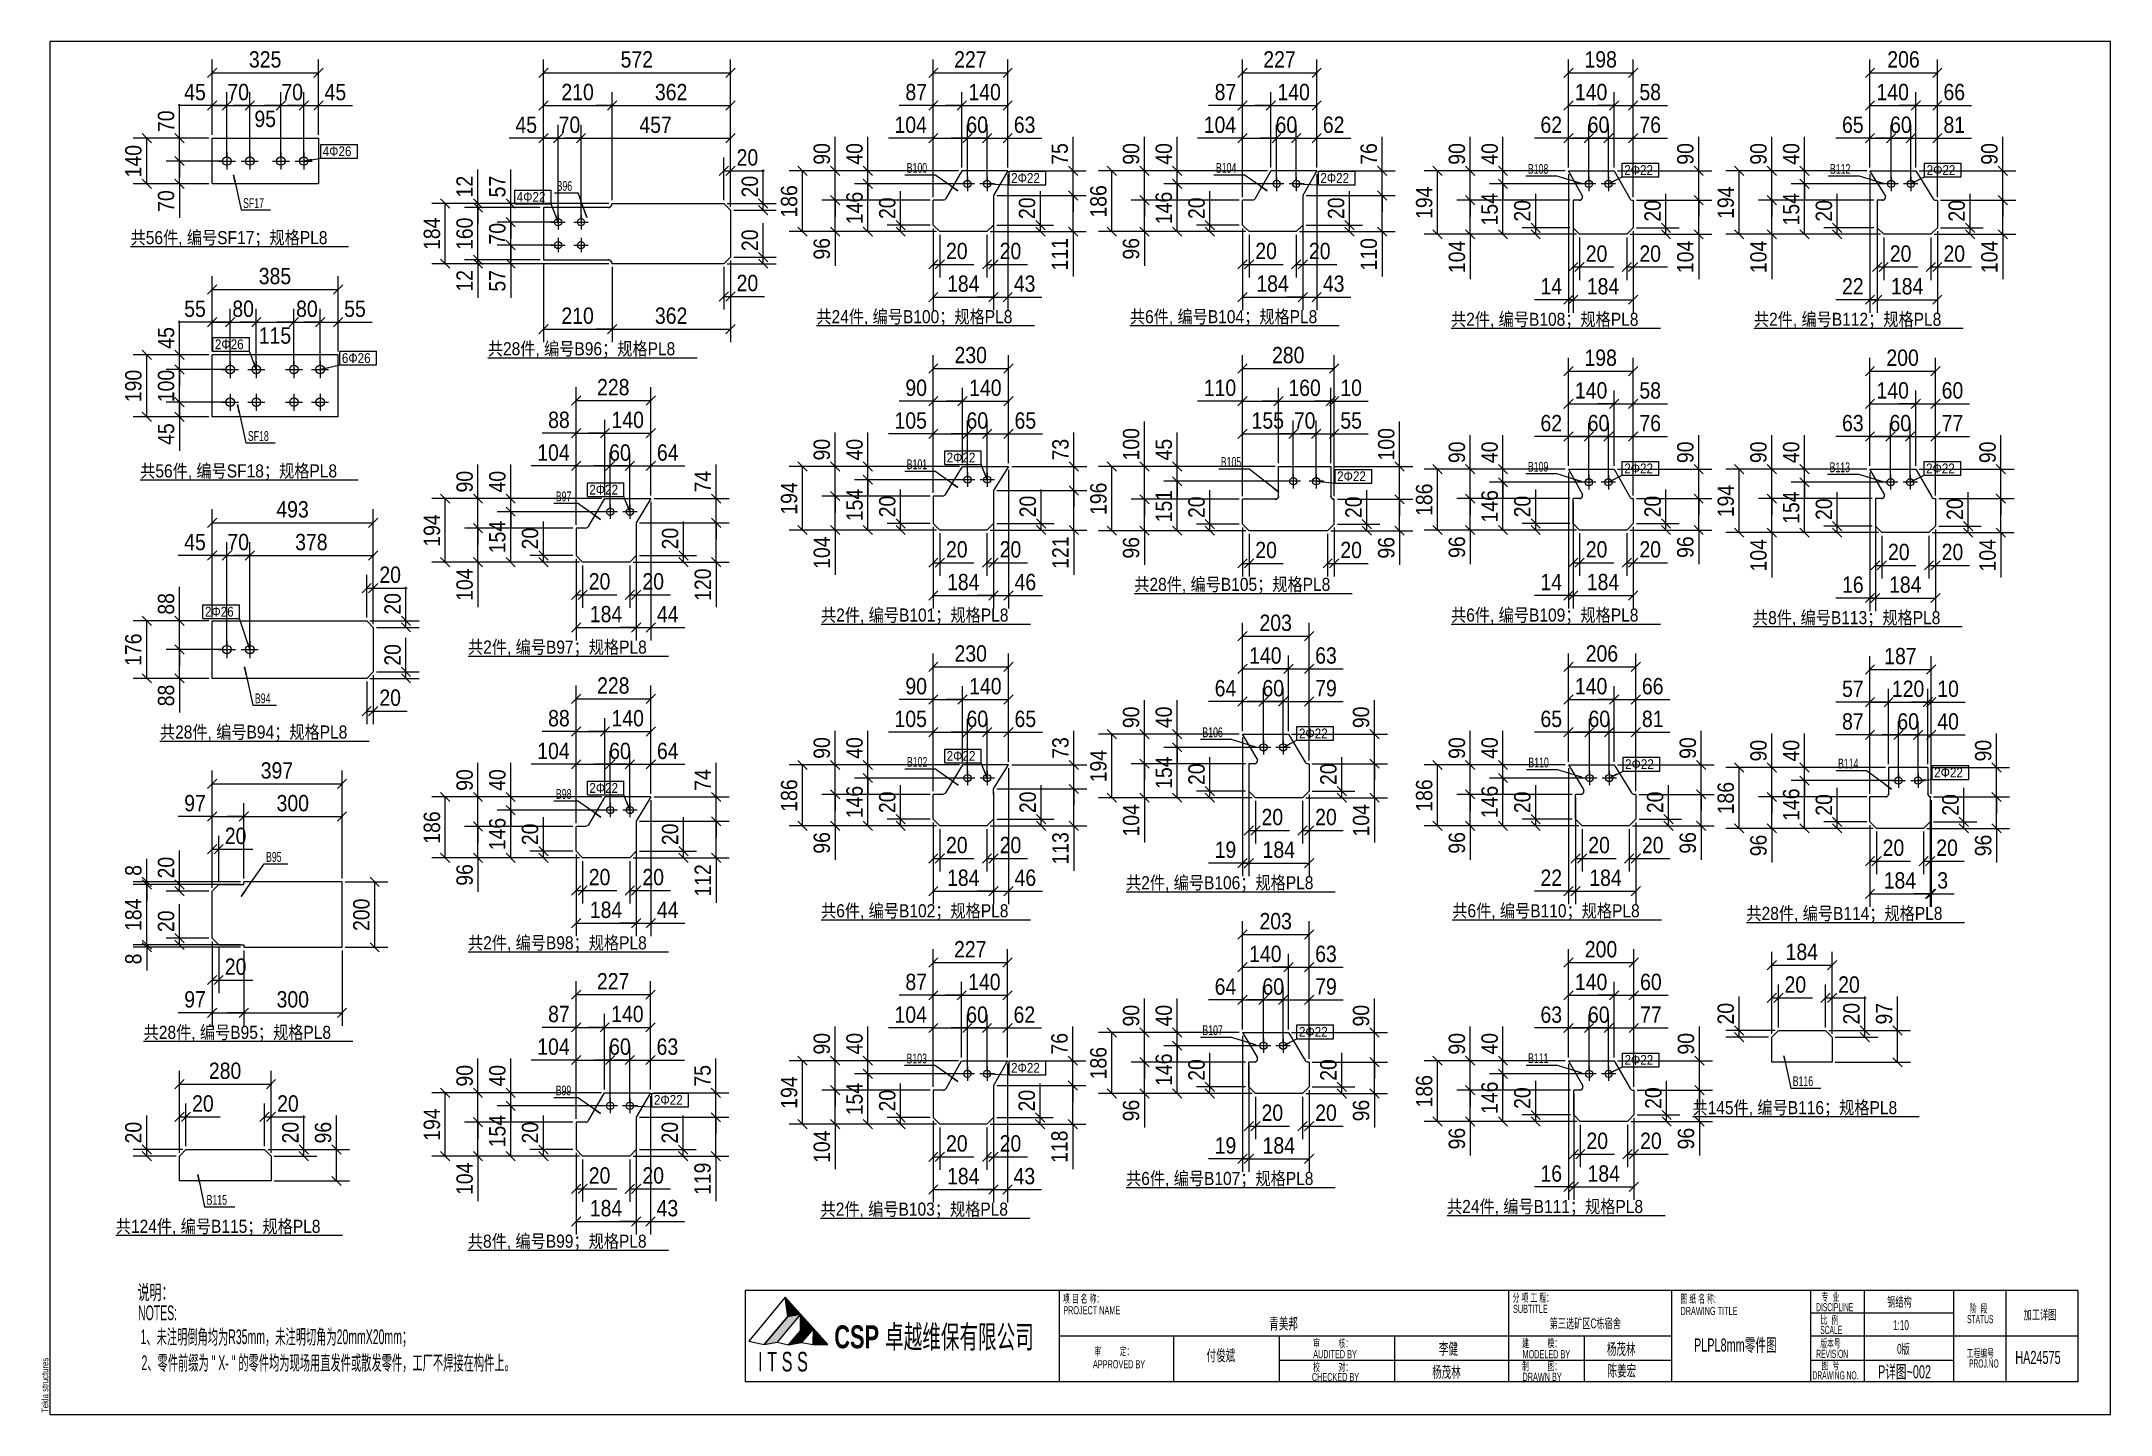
# Model space of a CAD drawing. Header units: inches. Extents: x 0 to 1938, y -2180 to 0.
# Drawn here: x 0 to 632, y -860 to -440 of the extents above; entities that cross this region are included whole.
import ezdxf

# ---------------------------------------------------------------- set-up
doc = ezdxf.new("R2010")
doc.units = ezdxf.units.IN
doc.header["$MEASUREMENT"] = 0
doc.linetypes.add('XKITLINE00', pattern=[0])
doc.linetypes.add('XKITLINE01', pattern=[4, 1, -1, 1, -1])
for name, color, linetype, lineweight in [('Bolt', 7, 'Continuous', 0), ('BoltMark', 3, 'Continuous', 0), ('DrawingSheet', 5, 'Continuous', 0), ('OtherObjectType', 1, 'Continuous', 0), ('Part', 2, 'Continuous', 0), ('PartMark', 3, 'Continuous', 0), ('Z-DIMENSIONS', 1, 'Continuous', 0)]:
    doc.layers.add(name, color=color, linetype=linetype, lineweight=lineweight)
doc.styles.add('Arial', font='arial.ttf')
doc.styles.add('Arial Black', font='ariblk.ttf')
doc.styles.add('Arial Black Bold', font='ARIAL.TTF')
doc.styles.add('Arial Narrow', font='ARIAL.TTF')
doc.styles.add('romsim', font='ARIAL.TTF')
doc.styles.add('宋体', font='ARIAL.TTF')

# ---------------------------------------------------------------- blocks, each defined once
blk = doc.blocks.new('*A186')
at = {"layer": 'Part', "color": 2, "linetype": 'XKITLINE00', "lineweight": 0}
for p, q in [((54.6, 381.4), (54.6, 395.4)), ((54.6, 395.4), (87.1, 395.4)), ((87.1, 395.4), (87.1, 381.4)), ((87.1, 381.4), (54.6, 381.4))]:
    blk.add_line(p, q, dxfattribs=at)
blk = doc.blocks.new('*A187')
at = {"layer": 'Bolt', "color": 2, "linetype": 'XKITLINE00', "lineweight": 0}
for p, q in [((73, 388.4), (78.2, 388.4)), ((75.6, 391), (75.6, 385.8)), ((80, 388.4), (85.2, 388.4)), ((82.6, 391), (82.6, 385.8))]:
    blk.add_line(p, q, dxfattribs=at)
for centre in [(75.6, 388.4), (82.6, 388.4)]:
    blk.add_circle(centre, 1.3, dxfattribs=at)
blk = doc.blocks.new('*A188')
at = {"layer": 'Bolt', "color": 2, "linetype": 'XKITLINE00', "lineweight": 0}
for p, q in [((56.5, 388.4), (61.7, 388.4)), ((59.1, 391), (59.1, 385.8)), ((63.5, 388.4), (68.7, 388.4)), ((66.1, 391), (66.1, 385.8))]:
    blk.add_line(p, q, dxfattribs=at)
for centre in [(59.1, 388.4), (66.1, 388.4)]:
    blk.add_circle(centre, 1.3, dxfattribs=at)
blk = doc.blocks.new('*A189')
at = {"layer": 'Part', "color": 2, "linetype": 'XKITLINE00', "lineweight": 0}
for p, q in [((54.6, 310.13), (54.6, 329.13)), ((93.1, 329.13), (54.6, 329.13)), ((93.1, 310.13), (93.1, 329.13)), ((93.1, 310.13), (54.6, 310.13))]:
    blk.add_line(p, q, dxfattribs=at)
blk = doc.blocks.new('*A190')
at = {"layer": 'Bolt', "color": 2, "linetype": 'XKITLINE00', "lineweight": 0}
for p, q in [((79.6, 317.23), (79.6, 312.03)), ((87.6, 317.23), (87.6, 312.03)), ((77, 314.63), (82.2, 314.63)), ((85, 314.63), (90.2, 314.63))]:
    blk.add_line(p, q, dxfattribs=at)
for centre in [(79.6, 314.63), (87.6, 314.63)]:
    blk.add_circle(centre, 1.3, dxfattribs=at)
blk = doc.blocks.new('*A191')
at = {"layer": 'Bolt', "color": 2, "linetype": 'XKITLINE00', "lineweight": 0}
for p, q in [((77, 324.63), (82.2, 324.63)), ((79.6, 327.23), (79.6, 322.03)), ((85, 324.63), (90.2, 324.63)), ((87.6, 327.23), (87.6, 322.03))]:
    blk.add_line(p, q, dxfattribs=at)
for centre in [(79.6, 324.63), (87.6, 324.63)]:
    blk.add_circle(centre, 1.3, dxfattribs=at)
blk = doc.blocks.new('*A192')
at = {"layer": 'Bolt', "color": 2, "linetype": 'XKITLINE00', "lineweight": 0}
for p, q in [((60.1, 317.23), (60.1, 312.03)), ((68.1, 317.23), (68.1, 312.03)), ((57.5, 314.63), (62.7, 314.63)), ((65.5, 314.63), (70.7, 314.63))]:
    blk.add_line(p, q, dxfattribs=at)
for centre in [(60.1, 314.63), (68.1, 314.63)]:
    blk.add_circle(centre, 1.3, dxfattribs=at)
blk = doc.blocks.new('*A193')
at = {"layer": 'Bolt', "color": 2, "linetype": 'XKITLINE00', "lineweight": 0}
for p, q in [((57.5, 324.63), (62.7, 324.63)), ((60.1, 327.23), (60.1, 322.03)), ((65.5, 324.63), (70.7, 324.63)), ((68.1, 327.23), (68.1, 322.03))]:
    blk.add_line(p, q, dxfattribs=at)
for centre in [(60.1, 324.63), (68.1, 324.63)]:
    blk.add_circle(centre, 1.3, dxfattribs=at)
blk = doc.blocks.new('*A194')
at = {"layer": 'Part', "color": 2, "linetype": 'XKITLINE00', "lineweight": 0}
for p, q in [((54.6, 247.78), (101.85, 247.78)), ((54.6, 230.18), (54.6, 247.78)), ((101.85, 247.78), (103.85, 245.78)), ((103.85, 245.78), (103.85, 232.18)), ((101.85, 230.18), (54.6, 230.18)), ((103.85, 232.18), (101.85, 230.18))]:
    blk.add_line(p, q, dxfattribs=at)
blk = doc.blocks.new('*A195')
at = {"layer": 'Bolt', "color": 2, "linetype": 'XKITLINE00', "lineweight": 0}
for p, q in [((59.1, 241.58), (59.1, 236.38)), ((66.1, 241.58), (66.1, 236.38)), ((56.5, 238.98), (61.7, 238.98)), ((63.5, 238.98), (68.7, 238.98))]:
    blk.add_line(p, q, dxfattribs=at)
for centre in [(59.1, 238.98), (66.1, 238.98)]:
    blk.add_circle(centre, 1.3, dxfattribs=at)
blk = doc.blocks.new('*A196')
at = {"layer": 'Part', "color": 2, "linetype": 'XKITLINE00', "lineweight": 0}
for p, q in [((56.6, 167.12), (54.6, 165.12)), ((54.6, 150.72), (54.6, 165.12)), ((56.6, 167.12), (64.3, 167.12)), ((94.3, 167.92), (64.3, 167.92)), ((64.3, 167.12), (64.3, 167.92)), ((94.3, 147.92), (94.3, 167.92)), ((54.6, 150.72), (56.6, 148.72)), ((56.6, 148.72), (64.3, 148.72)), ((64.3, 148.72), (64.3, 147.92)), ((64.3, 147.92), (94.3, 147.92))]:
    blk.add_line(p, q, dxfattribs=at)
blk = doc.blocks.new('*A197')
at = {"layer": 'Part', "color": 2, "linetype": 'XKITLINE00', "lineweight": 0}
for p, q in [((175.67, 374.2), (155.87, 374.2)), ((155.87, 374.2), (155.87, 358.2)), ((175.98, 374.24), (175.67, 374.2)), ((176.87, 375.4), (176.82, 375.09)), ((176.87, 375.4), (211.07, 375.4)), ((211.07, 375.4), (213.07, 373.4)), ((213.07, 373.4), (213.07, 359)), ((155.87, 358.2), (175.67, 358.2)), ((175.67, 358.2), (175.98, 358.16)), ((176.82, 357.31), (176.87, 357)), ((211.07, 357), (176.87, 357)), ((213.07, 359), (211.07, 357))]:
    blk.add_line(p, q, dxfattribs=at)
at = {"layer": 'Part', "color": 6, "linetype": 'XKITLINE01', "lineweight": 0}
for p, q in [((175.67, 374.2), (175.98, 374.24)), ((176.82, 375.09), (176.87, 375.4)), ((175.98, 358.16), (175.67, 358.2)), ((176.87, 357), (176.82, 357.31))]:
    blk.add_line(p, q, dxfattribs=at)
at = {"layer": 'Part', "color": 2, "linetype": 'XKITLINE00', "lineweight": 0}
for centre, start, end in [((175.67, 375.4), 285, 345), ((175.67, 357), 15, 75)]:
    blk.add_arc(centre, 1.2, start, end, dxfattribs=at)
at = {"layer": 'Part', "color": 6, "linetype": 'XKITLINE01', "lineweight": 0}
for centre, start, end in [((175.67, 375.4), 285, 345), ((175.67, 357), 15, 75)]:
    blk.add_arc(centre, 1.2, start, end, dxfattribs=at)
blk = doc.blocks.new('*A198')
at = {"layer": 'Bolt', "color": 2, "linetype": 'XKITLINE00', "lineweight": 0}
for p, q in [((158.17, 369.7), (162.57, 369.7)), ((160.37, 371.9), (160.37, 367.5)), ((165.17, 369.7), (169.57, 369.7)), ((167.37, 371.9), (167.37, 367.5)), ((158.17, 362.7), (162.57, 362.7)), ((160.37, 364.9), (160.37, 360.5)), ((165.17, 362.7), (169.57, 362.7)), ((167.37, 364.9), (167.37, 360.5))]:
    blk.add_line(p, q, dxfattribs=at)
for centre in [(160.37, 369.7), (167.37, 369.7), (160.37, 362.7), (167.37, 362.7)]:
    blk.add_circle(centre, 1.1, dxfattribs=at)
blk = doc.blocks.new('*A199')
at = {"layer": 'Part', "color": 2, "linetype": 'XKITLINE00', "lineweight": 0}
for p, q in [((169.62, 276.64), (174.7, 285.15)), ((174.7, 285.15), (188.7, 285.15)), ((188.7, 285.15), (184.27, 277.71)), ((168.76, 276.15), (165.87, 276.15)), ((165.87, 276.15), (165.87, 267.75)), ((168.76, 276.15), (169.02, 276.18)), ((169.02, 276.18), (169.26, 276.28)), ((169.26, 276.28), (169.46, 276.44)), ((169.46, 276.44), (169.62, 276.64)), ((184.27, 277.71), (184.27, 276.15)), ((184.27, 276.15), (184.27, 267.75)), ((165.87, 267.75), (167.87, 265.75)), ((182.27, 265.75), (167.87, 265.75)), ((184.27, 267.75), (182.27, 265.75))]:
    blk.add_line(p, q, dxfattribs=at)
blk = doc.blocks.new('*A200')
at = {"layer": 'Bolt', "color": 2, "linetype": 'XKITLINE00', "lineweight": 0}
for p, q in [((178.51, 281.15), (174.11, 281.15)), ((176.31, 283.35), (176.31, 278.95)), ((184.51, 281.15), (180.11, 281.15)), ((182.31, 283.35), (182.31, 278.95))]:
    blk.add_line(p, q, dxfattribs=at)
for centre in [(176.31, 281.15), (182.31, 281.15)]:
    blk.add_circle(centre, 1.1, dxfattribs=at)
blk = doc.blocks.new('*A201')
at = {"layer": 'Part', "color": 2, "linetype": 'XKITLINE00', "lineweight": 0}
for p, q in [((174.7, 193.9), (169.62, 185.39)), ((188.7, 193.9), (174.7, 193.9)), ((188.7, 193.9), (184.27, 186.46)), ((165.87, 177.3), (165.87, 184.9)), ((168.76, 184.9), (165.87, 184.9)), ((169.02, 184.93), (168.76, 184.9)), ((169.26, 185.03), (169.02, 184.93)), ((169.46, 185.19), (169.26, 185.03)), ((169.62, 185.39), (169.46, 185.19)), ((184.27, 186.46), (184.27, 177.3)), ((167.87, 175.3), (165.87, 177.3)), ((184.27, 177.3), (182.27, 175.3)), ((182.27, 175.3), (167.87, 175.3))]:
    blk.add_line(p, q, dxfattribs=at)
blk = doc.blocks.new('*A202')
at = {"layer": 'Bolt', "color": 2, "linetype": 'XKITLINE00', "lineweight": 0}
for p, q in [((178.51, 189.9), (174.11, 189.9)), ((176.31, 192.1), (176.31, 187.7)), ((184.51, 189.9), (180.11, 189.9)), ((182.31, 192.1), (182.31, 187.7))]:
    blk.add_line(p, q, dxfattribs=at)
for centre in [(176.31, 189.9), (182.31, 189.9)]:
    blk.add_circle(centre, 1.1, dxfattribs=at)
blk = doc.blocks.new('*A203')
at = {"layer": 'Part', "color": 2, "linetype": 'XKITLINE00', "lineweight": 0}
for p, q in [((169.7, 94.95), (174.6, 103.45)), ((174.6, 103.45), (188.6, 103.45)), ((188.6, 103.45), (184.27, 95.93)), ((169.54, 94.74), (169.7, 94.95)), ((184.27, 95.93), (184.27, 94.45)), ((168.84, 94.45), (165.87, 94.45)), ((165.87, 94.45), (165.87, 86.05)), ((168.84, 94.45), (169.1, 94.48)), ((169.1, 94.48), (169.34, 94.58)), ((169.34, 94.58), (169.54, 94.74)), ((184.27, 94.45), (184.27, 86.05)), ((165.87, 86.05), (167.87, 84.05)), ((182.27, 84.05), (167.87, 84.05)), ((184.27, 86.05), (182.27, 84.05))]:
    blk.add_line(p, q, dxfattribs=at)
blk = doc.blocks.new('*A204')
at = {"layer": 'Bolt', "color": 2, "linetype": 'XKITLINE00', "lineweight": 0}
for p, q in [((176.29, 101.65), (176.29, 97.25)), ((182.29, 101.65), (182.29, 97.25)), ((178.49, 99.45), (174.09, 99.45)), ((184.49, 99.45), (180.09, 99.45))]:
    blk.add_line(p, q, dxfattribs=at)
for centre in [(176.29, 99.45), (182.29, 99.45)]:
    blk.add_circle(centre, 1.1, dxfattribs=at)
blk = doc.blocks.new('*A205')
at = {"layer": 'Part', "color": 2, "linetype": 'XKITLINE00', "lineweight": 0}
for p, q in [((283.81, 385.4), (278.92, 376.9)), ((297.81, 385.4), (283.81, 385.4)), ((297.81, 385.4), (293.48, 377.88)), ((275.08, 368.8), (275.08, 376.4)), ((278.05, 376.4), (275.08, 376.4)), ((278.31, 376.43), (278.05, 376.4)), ((278.55, 376.53), (278.31, 376.43)), ((278.76, 376.69), (278.55, 376.53)), ((278.92, 376.9), (278.76, 376.69)), ((293.48, 377.88), (293.48, 368.8)), ((277.08, 366.8), (275.08, 368.8)), ((293.48, 368.8), (291.48, 366.8)), ((291.48, 366.8), (277.08, 366.8))]:
    blk.add_line(p, q, dxfattribs=at)
blk = doc.blocks.new('*A206')
at = {"layer": 'Bolt', "color": 2, "linetype": 'XKITLINE00', "lineweight": 0}
for p, q in [((287.71, 381.4), (283.31, 381.4)), ((285.51, 383.6), (285.51, 379.2)), ((293.71, 381.4), (289.31, 381.4)), ((291.51, 383.6), (291.51, 379.2))]:
    blk.add_line(p, q, dxfattribs=at)
for centre in [(285.51, 381.4), (291.51, 381.4)]:
    blk.add_circle(centre, 1.1, dxfattribs=at)
blk = doc.blocks.new('*A207')
at = {"layer": 'Part', "color": 2, "linetype": 'XKITLINE00', "lineweight": 0}
for p, q in [((278.75, 286.42), (284.03, 294.95)), ((284.03, 294.95), (298.03, 294.95)), ((298.03, 294.95), (293.48, 287.6)), ((277.9, 285.95), (275.08, 285.95)), ((275.08, 285.95), (275.08, 277.55)), ((277.9, 285.95), (278.15, 285.98)), ((278.15, 285.98), (278.39, 286.08)), ((278.39, 286.08), (278.59, 286.23)), ((278.59, 286.23), (278.75, 286.42)), ((293.48, 287.6), (293.48, 285.95)), ((293.48, 285.95), (293.48, 277.55)), ((275.08, 277.55), (277.08, 275.55)), ((291.48, 275.55), (277.08, 275.55)), ((293.48, 277.55), (291.48, 275.55))]:
    blk.add_line(p, q, dxfattribs=at)
blk = doc.blocks.new('*A208')
at = {"layer": 'Bolt', "color": 2, "linetype": 'XKITLINE00', "lineweight": 0}
for p, q in [((285.56, 293.15), (285.56, 288.75)), ((291.56, 293.15), (291.56, 288.75)), ((287.76, 290.95), (283.36, 290.95)), ((293.76, 290.95), (289.36, 290.95))]:
    blk.add_line(p, q, dxfattribs=at)
for centre in [(285.56, 290.95), (291.56, 290.95)]:
    blk.add_circle(centre, 1.1, dxfattribs=at)
blk = doc.blocks.new('*A209')
at = {"layer": 'Part', "color": 2, "linetype": 'XKITLINE00', "lineweight": 0}
for p, q in [((284.03, 203.7), (278.75, 195.17)), ((298.03, 203.7), (284.03, 203.7)), ((293.48, 196.35), (298.03, 203.7)), ((293.48, 194.7), (293.48, 196.35)), ((275.08, 187.1), (275.08, 194.7)), ((277.9, 194.7), (275.08, 194.7)), ((278.15, 194.73), (277.9, 194.7)), ((278.39, 194.83), (278.15, 194.73)), ((278.59, 194.98), (278.39, 194.83)), ((278.75, 195.17), (278.59, 194.98)), ((293.48, 194.7), (293.48, 187.1)), ((277.08, 185.1), (275.08, 187.1)), ((291.48, 185.1), (277.08, 185.1)), ((293.48, 187.1), (291.48, 185.1))]:
    blk.add_line(p, q, dxfattribs=at)
blk = doc.blocks.new('*A210')
at = {"layer": 'Bolt', "color": 2, "linetype": 'XKITLINE00', "lineweight": 0}
for p, q in [((287.75, 199.7), (283.35, 199.7)), ((285.55, 201.9), (285.55, 197.5)), ((293.75, 199.7), (289.35, 199.7)), ((291.55, 201.9), (291.55, 197.5))]:
    blk.add_line(p, q, dxfattribs=at)
for centre in [(285.55, 199.7), (291.55, 199.7)]:
    blk.add_circle(centre, 1.1, dxfattribs=at)
blk = doc.blocks.new('*A211')
at = {"layer": 'Part', "color": 2, "linetype": 'XKITLINE00', "lineweight": 0}
for p, q in [((278.96, 104.76), (283.73, 113.25)), ((283.73, 113.25), (297.73, 113.25)), ((297.73, 113.25), (293.48, 105.68)), ((278.09, 104.25), (275.08, 104.25)), ((275.08, 104.25), (275.08, 95.85)), ((278.09, 104.25), (278.35, 104.28)), ((278.35, 104.28), (278.6, 104.39)), ((278.6, 104.39), (278.81, 104.55)), ((278.81, 104.55), (278.96, 104.76)), ((293.48, 105.68), (293.48, 104.25)), ((293.48, 104.25), (293.48, 95.85)), ((275.08, 95.85), (277.08, 93.85)), ((293.48, 95.85), (291.48, 93.85)), ((291.48, 93.85), (277.08, 93.85))]:
    blk.add_line(p, q, dxfattribs=at)
blk = doc.blocks.new('*A212')
at = {"layer": 'Bolt', "color": 2, "linetype": 'XKITLINE00', "lineweight": 0}
for p, q in [((287.69, 109.25), (283.29, 109.25)), ((285.49, 111.45), (285.49, 107.05)), ((293.69, 109.25), (289.29, 109.25)), ((291.49, 111.45), (291.49, 107.05))]:
    blk.add_line(p, q, dxfattribs=at)
for centre in [(285.49, 109.25), (291.49, 109.25)]:
    blk.add_circle(centre, 1.1, dxfattribs=at)
blk = doc.blocks.new('*A213')
at = {"layer": 'Part', "color": 2, "linetype": 'XKITLINE00', "lineweight": 0}
for p, q in [((378.29, 385.4), (373.52, 376.91)), ((392.29, 385.4), (378.29, 385.4)), ((392.29, 385.4), (388.03, 377.83)), ((369.63, 368.8), (369.63, 376.4)), ((372.65, 376.4), (369.63, 376.4)), ((372.91, 376.43), (372.65, 376.4)), ((373.15, 376.54), (372.91, 376.43)), ((373.36, 376.7), (373.15, 376.54)), ((373.52, 376.91), (373.36, 376.7)), ((388.03, 377.83), (388.03, 368.8)), ((371.63, 366.8), (369.63, 368.8)), ((388.03, 368.8), (386.03, 366.8)), ((386.03, 366.8), (371.63, 366.8))]:
    blk.add_line(p, q, dxfattribs=at)
blk = doc.blocks.new('*A214')
at = {"layer": 'Bolt', "color": 2, "linetype": 'XKITLINE00', "lineweight": 0}
for p, q in [((382.24, 381.4), (377.84, 381.4)), ((380.04, 383.6), (380.04, 379.2)), ((388.24, 381.4), (383.84, 381.4)), ((386.04, 383.6), (386.04, 379.2))]:
    blk.add_line(p, q, dxfattribs=at)
for centre in [(380.04, 381.4), (386.04, 381.4)]:
    blk.add_circle(centre, 1.1, dxfattribs=at)
blk = doc.blocks.new('*A215')
at = {"layer": 'Part', "color": 2, "linetype": 'XKITLINE00', "lineweight": 0}
for p, q in [((380.63, 285.95), (380.63, 294.95)), ((380.63, 294.95), (396.63, 294.95)), ((396.63, 294.95), (396.63, 285.95)), ((369.63, 277.35), (369.63, 284.95)), ((379.63, 284.95), (369.63, 284.95)), ((379.94, 285), (379.63, 284.95)), ((380.63, 285.95), (380.58, 285.64)), ((396.68, 285.64), (396.63, 285.95)), ((397.63, 284.95), (397.32, 285)), ((397.63, 277.35), (397.63, 284.95)), ((371.63, 275.35), (369.63, 277.35)), ((395.63, 275.35), (371.63, 275.35)), ((397.63, 277.35), (395.63, 275.35))]:
    blk.add_line(p, q, dxfattribs=at)
at = {"layer": 'Part', "color": 6, "linetype": 'XKITLINE01', "lineweight": 0}
for p, q in [((379.63, 284.95), (379.94, 285)), ((380.58, 285.64), (380.63, 285.95)), ((396.63, 285.95), (396.68, 285.64)), ((397.32, 285), (397.63, 284.95))]:
    blk.add_line(p, q, dxfattribs=at)
at = {"layer": 'Part', "color": 2, "linetype": 'XKITLINE00', "lineweight": 0}
for centre, start, end in [((379.63, 285.95), 288, 342), ((397.63, 285.95), 198, 252)]:
    blk.add_arc(centre, 1, start, end, dxfattribs=at)
at = {"layer": 'Part', "color": 6, "linetype": 'XKITLINE01', "lineweight": 0}
for centre, start, end in [((379.63, 285.95), 288, 342), ((397.63, 285.95), 198, 252)]:
    blk.add_arc(centre, 1, start, end, dxfattribs=at)
blk = doc.blocks.new('*A216')
at = {"layer": 'Bolt', "color": 2, "linetype": 'XKITLINE00', "lineweight": 0}
for p, q in [((385.13, 292.65), (385.13, 288.25)), ((392.13, 292.65), (392.13, 288.25)), ((387.33, 290.45), (382.93, 290.45)), ((394.33, 290.45), (389.93, 290.45))]:
    blk.add_line(p, q, dxfattribs=at)
for centre in [(385.13, 290.45), (392.13, 290.45)]:
    blk.add_circle(centre, 1.1, dxfattribs=at)
blk = doc.blocks.new('*A217')
at = {"layer": 'Part', "color": 2, "linetype": 'XKITLINE00', "lineweight": 0}
for p, q in [((374.1, 205.6), (369.63, 213.08)), ((369.63, 213.08), (383.63, 213.08)), ((383.63, 213.08), (388.72, 204.57)), ((373.24, 204.08), (371.54, 204.08)), ((371.54, 204.08), (371.54, 195.68)), ((373.54, 204.13), (373.24, 204.08)), ((374.1, 205.6), (374.22, 205.32)), ((388.72, 204.57), (388.87, 204.37)), ((388.87, 204.37), (389.08, 204.22)), ((389.08, 204.22), (389.32, 204.12)), ((389.32, 204.12), (389.57, 204.08)), ((389.57, 204.08), (389.94, 204.08)), ((389.94, 204.08), (389.94, 195.68)), ((371.54, 195.68), (373.54, 193.68)), ((387.94, 193.68), (373.54, 193.68)), ((389.94, 195.68), (387.94, 193.68))]:
    blk.add_line(p, q, dxfattribs=at)
at = {"layer": 'Part', "color": 6, "linetype": 'XKITLINE01', "lineweight": 0}
for p, q in [((373.24, 204.08), (373.54, 204.13)), ((374.22, 205.32), (374.1, 205.6))]:
    blk.add_line(p, q, dxfattribs=at)
at = {"layer": 'Part', "color": 2, "linetype": 'XKITLINE00', "lineweight": 0}
blk.add_arc((373.24, 205.08), 1, 287.26268, 13.57609, dxfattribs=at)
at = {"layer": 'Part', "color": 6, "linetype": 'XKITLINE01', "lineweight": 0}
blk.add_arc((373.24, 205.08), 1, 287.26268, 13.57609, dxfattribs=at)
blk = doc.blocks.new('*A218')
at = {"layer": 'Bolt', "color": 2, "linetype": 'XKITLINE00', "lineweight": 0}
for p, q in [((378.22, 209.08), (373.82, 209.08)), ((376.02, 211.28), (376.02, 206.88)), ((384.22, 209.08), (379.82, 209.08)), ((382.02, 211.28), (382.02, 206.88))]:
    blk.add_line(p, q, dxfattribs=at)
for centre in [(376.02, 209.08), (382.02, 209.08)]:
    blk.add_circle(centre, 1.1, dxfattribs=at)
blk = doc.blocks.new('*A219')
at = {"layer": 'Part', "color": 2, "linetype": 'XKITLINE00', "lineweight": 0}
for p, q in [((369.63, 121.83), (374.1, 114.35)), ((369.63, 121.83), (383.63, 121.83)), ((383.63, 121.83), (388.72, 113.32)), ((374.1, 114.35), (374.22, 114.07)), ((371.54, 105.23), (371.54, 112.83)), ((373.24, 112.83), (371.54, 112.83)), ((373.54, 112.88), (373.24, 112.83)), ((388.72, 113.32), (388.87, 113.12)), ((388.87, 113.12), (389.08, 112.97)), ((389.08, 112.97), (389.32, 112.87)), ((389.32, 112.87), (389.57, 112.83)), ((389.94, 112.83), (389.57, 112.83)), ((389.94, 112.83), (389.94, 105.23)), ((373.54, 103.23), (371.54, 105.23)), ((387.94, 103.23), (373.54, 103.23)), ((389.94, 105.23), (387.94, 103.23))]:
    blk.add_line(p, q, dxfattribs=at)
at = {"layer": 'Part', "color": 6, "linetype": 'XKITLINE01', "lineweight": 0}
for p, q in [((374.22, 114.07), (374.1, 114.35)), ((373.24, 112.83), (373.54, 112.88))]:
    blk.add_line(p, q, dxfattribs=at)
at = {"layer": 'Part', "color": 2, "linetype": 'XKITLINE00', "lineweight": 0}
blk.add_arc((373.24, 113.83), 1, 287.26268, 13.57609, dxfattribs=at)
at = {"layer": 'Part', "color": 6, "linetype": 'XKITLINE01', "lineweight": 0}
blk.add_arc((373.24, 113.83), 1, 287.26268, 13.57609, dxfattribs=at)
blk = doc.blocks.new('*A220')
at = {"layer": 'Bolt', "color": 2, "linetype": 'XKITLINE00', "lineweight": 0}
for p, q in [((378.22, 117.83), (373.82, 117.83)), ((376.02, 120.03), (376.02, 115.63)), ((384.22, 117.83), (379.82, 117.83)), ((382.02, 120.03), (382.02, 115.63))]:
    blk.add_line(p, q, dxfattribs=at)
for centre in [(376.02, 117.83), (382.02, 117.83)]:
    blk.add_circle(centre, 1.1, dxfattribs=at)
blk = doc.blocks.new('*A221')
at = {"layer": 'Part', "color": 2, "linetype": 'XKITLINE00', "lineweight": 0}
for p, q in [((473.44, 377.89), (469.23, 385.4)), ((469.23, 385.4), (483.23, 385.4)), ((483.23, 385.4), (487.98, 376.91)), ((472.56, 376.4), (470.66, 376.4)), ((470.66, 376.4), (470.66, 368)), ((472.86, 376.44), (472.56, 376.4)), ((473.44, 377.89), (473.54, 377.61)), ((487.98, 376.91), (488.14, 376.7)), ((488.14, 376.7), (488.35, 376.54)), ((488.35, 376.54), (488.59, 376.43)), ((488.59, 376.43), (488.86, 376.4)), ((488.86, 376.4), (489.06, 376.4)), ((489.06, 376.4), (489.06, 368)), ((470.66, 368), (472.66, 366)), ((489.06, 368), (487.06, 366)), ((487.06, 366), (472.66, 366))]:
    blk.add_line(p, q, dxfattribs=at)
at = {"layer": 'Part', "color": 6, "linetype": 'XKITLINE01', "lineweight": 0}
for p, q in [((472.56, 376.4), (472.86, 376.44)), ((473.54, 377.61), (473.44, 377.89))]:
    blk.add_line(p, q, dxfattribs=at)
at = {"layer": 'Part', "color": 2, "linetype": 'XKITLINE00', "lineweight": 0}
blk.add_arc((472.56, 377.4), 1, 287.03357, 12.20141, dxfattribs=at)
at = {"layer": 'Part', "color": 6, "linetype": 'XKITLINE01', "lineweight": 0}
blk.add_arc((472.56, 377.4), 1, 287.03357, 12.20141, dxfattribs=at)
blk = doc.blocks.new('*A222')
at = {"layer": 'Bolt', "color": 2, "linetype": 'XKITLINE00', "lineweight": 0}
for p, q in [((477.67, 381.4), (473.27, 381.4)), ((475.47, 383.6), (475.47, 379.2)), ((483.67, 381.4), (479.27, 381.4)), ((481.47, 383.6), (481.47, 379.2))]:
    blk.add_line(p, q, dxfattribs=at)
for centre in [(475.47, 381.4), (481.47, 381.4)]:
    blk.add_circle(centre, 1.1, dxfattribs=at)
blk = doc.blocks.new('*A223')
at = {"layer": 'Part', "color": 2, "linetype": 'XKITLINE00', "lineweight": 0}
for p, q in [((469.23, 294.15), (473.44, 286.64)), ((469.23, 294.15), (483.23, 294.15)), ((483.23, 294.15), (487.98, 285.66)), ((470.66, 277.55), (470.66, 285.15)), ((472.56, 285.15), (470.66, 285.15)), ((472.86, 285.19), (472.56, 285.15)), ((473.44, 286.64), (473.54, 286.36)), ((487.98, 285.66), (488.14, 285.45)), ((488.14, 285.45), (488.35, 285.29)), ((488.35, 285.29), (488.59, 285.18)), ((488.59, 285.18), (488.86, 285.15)), ((489.06, 285.15), (488.86, 285.15)), ((489.06, 285.15), (489.06, 277.55)), ((472.66, 275.55), (470.66, 277.55)), ((487.06, 275.55), (472.66, 275.55)), ((489.06, 277.55), (487.06, 275.55))]:
    blk.add_line(p, q, dxfattribs=at)
at = {"layer": 'Part', "color": 6, "linetype": 'XKITLINE01', "lineweight": 0}
for p, q in [((472.56, 285.15), (472.86, 285.19)), ((473.54, 286.36), (473.44, 286.64))]:
    blk.add_line(p, q, dxfattribs=at)
at = {"layer": 'Part', "color": 2, "linetype": 'XKITLINE00', "lineweight": 0}
blk.add_arc((472.56, 286.15), 1, 287.03357, 12.20141, dxfattribs=at)
at = {"layer": 'Part', "color": 6, "linetype": 'XKITLINE01', "lineweight": 0}
blk.add_arc((472.56, 286.15), 1, 287.03357, 12.20141, dxfattribs=at)
blk = doc.blocks.new('*A224')
at = {"layer": 'Bolt', "color": 2, "linetype": 'XKITLINE00', "lineweight": 0}
for p, q in [((475.47, 292.35), (475.47, 287.95)), ((481.47, 292.35), (481.47, 287.95)), ((477.67, 290.15), (473.27, 290.15)), ((483.67, 290.15), (479.27, 290.15))]:
    blk.add_line(p, q, dxfattribs=at)
for centre in [(475.47, 290.15), (481.47, 290.15)]:
    blk.add_circle(centre, 1.1, dxfattribs=at)
blk = doc.blocks.new('*A225')
at = {"layer": 'Part', "color": 2, "linetype": 'XKITLINE00', "lineweight": 0}
for p, q in [((469.23, 203.7), (473.86, 196.23)), ((469.23, 203.7), (483.23, 203.7)), ((483.23, 203.7), (488.52, 195.17)), ((473.86, 196.23), (473.98, 195.95)), ((471.43, 187.1), (471.43, 194.7)), ((473.01, 194.7), (471.43, 194.7)), ((473.31, 194.75), (473.01, 194.7)), ((488.52, 195.17), (488.68, 194.98)), ((488.68, 194.98), (488.88, 194.83)), ((488.88, 194.83), (489.11, 194.73)), ((489.11, 194.73), (489.37, 194.7)), ((489.83, 194.7), (489.37, 194.7)), ((489.83, 194.7), (489.83, 187.1)), ((473.43, 185.1), (471.43, 187.1)), ((487.83, 185.1), (473.43, 185.1)), ((489.83, 187.1), (487.83, 185.1))]:
    blk.add_line(p, q, dxfattribs=at)
at = {"layer": 'Part', "color": 6, "linetype": 'XKITLINE01', "lineweight": 0}
for p, q in [((473.98, 195.95), (473.86, 196.23)), ((473.01, 194.7), (473.31, 194.75))]:
    blk.add_line(p, q, dxfattribs=at)
at = {"layer": 'Part', "color": 2, "linetype": 'XKITLINE00', "lineweight": 0}
blk.add_arc((473.01, 195.7), 1, 287.39706, 14.38235, dxfattribs=at)
at = {"layer": 'Part', "color": 6, "linetype": 'XKITLINE01', "lineweight": 0}
blk.add_arc((473.01, 195.7), 1, 287.39706, 14.38235, dxfattribs=at)
blk = doc.blocks.new('*A226')
at = {"layer": 'Bolt', "color": 2, "linetype": 'XKITLINE00', "lineweight": 0}
for p, q in [((477.91, 199.7), (473.51, 199.7)), ((475.71, 201.9), (475.71, 197.5)), ((483.91, 199.7), (479.51, 199.7)), ((481.71, 201.9), (481.71, 197.5))]:
    blk.add_line(p, q, dxfattribs=at)
for centre in [(475.71, 199.7), (481.71, 199.7)]:
    blk.add_circle(centre, 1.1, dxfattribs=at)
blk = doc.blocks.new('*A227')
at = {"layer": 'Part', "color": 2, "linetype": 'XKITLINE00', "lineweight": 0}
for p, q in [((469.23, 113.25), (473.55, 105.75)), ((469.23, 113.25), (483.23, 113.25)), ((483.23, 113.25), (488.13, 104.75)), ((470.87, 96.65), (470.87, 104.25)), ((472.69, 104.25), (470.87, 104.25)), ((472.98, 104.29), (472.69, 104.25)), ((473.55, 105.75), (473.66, 105.47)), ((488.13, 104.75), (488.29, 104.54)), ((488.29, 104.54), (488.5, 104.38)), ((488.5, 104.38), (488.74, 104.28)), ((488.74, 104.28), (489, 104.25)), ((489.27, 104.25), (489, 104.25)), ((489.27, 104.25), (489.27, 96.65)), ((472.87, 94.65), (470.87, 96.65)), ((489.27, 96.65), (487.27, 94.65)), ((487.27, 94.65), (472.87, 94.65))]:
    blk.add_line(p, q, dxfattribs=at)
at = {"layer": 'Part', "color": 6, "linetype": 'XKITLINE01', "lineweight": 0}
for p, q in [((472.69, 104.25), (472.98, 104.29)), ((473.66, 105.47), (473.55, 105.75))]:
    blk.add_line(p, q, dxfattribs=at)
at = {"layer": 'Part', "color": 2, "linetype": 'XKITLINE00', "lineweight": 0}
blk.add_arc((472.69, 105.25), 1, 287.13525, 12.81148, dxfattribs=at)
at = {"layer": 'Part', "color": 6, "linetype": 'XKITLINE01', "lineweight": 0}
blk.add_arc((472.69, 105.25), 1, 287.13525, 12.81148, dxfattribs=at)
blk = doc.blocks.new('*A228')
at = {"layer": 'Bolt', "color": 2, "linetype": 'XKITLINE00', "lineweight": 0}
for p, q in [((477.74, 109.25), (473.34, 109.25)), ((475.54, 111.45), (475.54, 107.05)), ((483.74, 109.25), (479.34, 109.25)), ((481.54, 111.45), (481.54, 107.05))]:
    blk.add_line(p, q, dxfattribs=at)
for centre in [(475.54, 109.25), (481.54, 109.25)]:
    blk.add_circle(centre, 1.1, dxfattribs=at)
blk = doc.blocks.new('*A229')
at = {"layer": 'Part', "color": 2, "linetype": 'XKITLINE00', "lineweight": 0}
for p, q in [((566.06, 377.93), (561.43, 385.4)), ((561.43, 385.4), (575.43, 385.4)), ((575.43, 385.4), (580.71, 376.87)), ((565.21, 376.4), (563.63, 376.4)), ((563.63, 376.4), (563.63, 368)), ((565.51, 376.45), (565.21, 376.4)), ((566.06, 377.93), (566.18, 377.65)), ((580.71, 376.87), (580.87, 376.68)), ((580.87, 376.68), (581.08, 376.53)), ((581.08, 376.53), (581.31, 376.43)), ((581.31, 376.43), (581.56, 376.4)), ((581.56, 376.4), (582.03, 376.4)), ((582.03, 376.4), (582.03, 368)), ((563.63, 368), (565.63, 366)), ((582.03, 368), (580.03, 366)), ((580.03, 366), (565.63, 366))]:
    blk.add_line(p, q, dxfattribs=at)
at = {"layer": 'Part', "color": 6, "linetype": 'XKITLINE01', "lineweight": 0}
for p, q in [((565.21, 376.4), (565.51, 376.45)), ((566.18, 377.65), (566.06, 377.93))]:
    blk.add_line(p, q, dxfattribs=at)
at = {"layer": 'Part', "color": 2, "linetype": 'XKITLINE00', "lineweight": 0}
blk.add_arc((565.21, 377.4), 1, 287.39706, 14.38235, dxfattribs=at)
at = {"layer": 'Part', "color": 6, "linetype": 'XKITLINE01', "lineweight": 0}
blk.add_arc((565.21, 377.4), 1, 287.39706, 14.38235, dxfattribs=at)
blk = doc.blocks.new('*A230')
at = {"layer": 'Bolt', "color": 2, "linetype": 'XKITLINE00', "lineweight": 0}
for p, q in [((570.11, 381.4), (565.71, 381.4)), ((567.91, 383.6), (567.91, 379.2)), ((576.11, 381.4), (571.71, 381.4)), ((573.91, 383.6), (573.91, 379.2))]:
    blk.add_line(p, q, dxfattribs=at)
for centre in [(567.91, 381.4), (573.91, 381.4)]:
    blk.add_circle(centre, 1.1, dxfattribs=at)
blk = doc.blocks.new('*A231')
at = {"layer": 'Part', "color": 2, "linetype": 'XKITLINE00', "lineweight": 0}
for p, q in [((565.75, 286.65), (561.43, 294.15)), ((561.43, 294.15), (575.43, 294.15)), ((575.43, 294.15), (580.33, 285.65)), ((564.89, 285.15), (563.07, 285.15)), ((563.07, 285.15), (563.07, 276.75)), ((565.18, 285.19), (564.89, 285.15)), ((565.75, 286.65), (565.86, 286.37)), ((580.33, 285.65), (580.49, 285.44)), ((580.49, 285.44), (580.69, 285.28)), ((580.69, 285.28), (580.94, 285.18)), ((580.94, 285.18), (581.19, 285.15)), ((581.19, 285.15), (581.47, 285.15)), ((581.47, 285.15), (581.47, 276.75)), ((563.07, 276.75), (565.07, 274.75)), ((579.47, 274.75), (565.07, 274.75)), ((581.47, 276.75), (579.47, 274.75))]:
    blk.add_line(p, q, dxfattribs=at)
at = {"layer": 'Part', "color": 6, "linetype": 'XKITLINE01', "lineweight": 0}
for p, q in [((564.89, 285.15), (565.18, 285.19)), ((565.86, 286.37), (565.75, 286.65))]:
    blk.add_line(p, q, dxfattribs=at)
at = {"layer": 'Part', "color": 2, "linetype": 'XKITLINE00', "lineweight": 0}
blk.add_arc((564.89, 286.15), 1, 287.13537, 12.81224, dxfattribs=at)
at = {"layer": 'Part', "color": 6, "linetype": 'XKITLINE01', "lineweight": 0}
blk.add_arc((564.89, 286.15), 1, 287.13537, 12.81224, dxfattribs=at)
blk = doc.blocks.new('*A232')
at = {"layer": 'Bolt', "color": 2, "linetype": 'XKITLINE00', "lineweight": 0}
for p, q in [((567.74, 292.35), (567.74, 287.95)), ((573.74, 292.35), (573.74, 287.95)), ((569.94, 290.15), (565.54, 290.15)), ((575.94, 290.15), (571.54, 290.15))]:
    blk.add_line(p, q, dxfattribs=at)
for centre in [(567.74, 290.15), (573.74, 290.15)]:
    blk.add_circle(centre, 1.1, dxfattribs=at)
blk = doc.blocks.new('*A233')
at = {"layer": 'Part', "color": 2, "linetype": 'XKITLINE00', "lineweight": 0}
for p, q in [((567.13, 202.9), (567.13, 194.9)), ((579.13, 202.9), (567.13, 202.9)), ((579.13, 202.9), (579.13, 194.9)), ((561.43, 186.3), (561.43, 193.9)), ((566.13, 193.9), (561.43, 193.9)), ((566.44, 193.95), (566.13, 193.9)), ((567.13, 194.9), (567.08, 194.59)), ((579.18, 194.59), (579.13, 194.9)), ((580.13, 193.9), (579.82, 193.95)), ((579.83, 193.9), (579.83, 186.3)), ((580.13, 193.9), (579.83, 193.9)), ((563.43, 184.3), (561.43, 186.3)), ((577.83, 184.3), (563.43, 184.3)), ((579.83, 186.3), (577.83, 184.3))]:
    blk.add_line(p, q, dxfattribs=at)
at = {"layer": 'Part', "color": 6, "linetype": 'XKITLINE01', "lineweight": 0}
for p, q in [((566.13, 193.9), (566.44, 193.95)), ((567.08, 194.59), (567.13, 194.9)), ((579.13, 194.9), (579.18, 194.59)), ((579.82, 193.95), (580.13, 193.9))]:
    blk.add_line(p, q, dxfattribs=at)
at = {"layer": 'Part', "color": 2, "linetype": 'XKITLINE00', "lineweight": 0}
for centre, start, end in [((566.13, 194.9), 288, 342), ((580.13, 194.9), 198, 252)]:
    blk.add_arc(centre, 1, start, end, dxfattribs=at)
at = {"layer": 'Part', "color": 6, "linetype": 'XKITLINE01', "lineweight": 0}
for centre, start, end in [((566.13, 194.9), 288, 342), ((580.13, 194.9), 198, 252)]:
    blk.add_arc(centre, 1, start, end, dxfattribs=at)
blk = doc.blocks.new('*A234')
at = {"layer": 'Bolt', "color": 2, "linetype": 'XKITLINE00', "lineweight": 0}
for p, q in [((567.93, 198.9), (572.33, 198.9)), ((570.13, 201.1), (570.13, 196.7)), ((573.93, 198.9), (578.33, 198.9)), ((576.13, 201.1), (576.13, 196.7))]:
    blk.add_line(p, q, dxfattribs=at)
for centre in [(570.13, 198.9), (576.13, 198.9)]:
    blk.add_circle(centre, 1.1, dxfattribs=at)
blk = doc.blocks.new('*A235')
at = {"layer": 'Part', "color": 2, "linetype": 'XKITLINE00', "lineweight": 0}
for p, q in [((44.6, 84.07), (46.6, 86.07)), ((44.6, 76.47), (44.6, 84.07)), ((46.6, 86.07), (70.6, 86.07)), ((70.6, 86.07), (72.6, 84.07)), ((72.6, 84.07), (72.6, 76.47)), ((72.6, 76.47), (44.6, 76.47))]:
    blk.add_line(p, q, dxfattribs=at)
blk = doc.blocks.new('*A236')
at = {"layer": 'Part', "color": 2, "linetype": 'XKITLINE00', "lineweight": 0}
for p, q in [((531.43, 120.45), (533.43, 122.45)), ((531.43, 112.75), (531.43, 120.45)), ((533.43, 122.45), (547.83, 122.45)), ((547.83, 122.45), (549.83, 120.45)), ((549.83, 120.45), (549.83, 112.75)), ((549.83, 112.75), (531.43, 112.75))]:
    blk.add_line(p, q, dxfattribs=at)
blk = doc.blocks.new('*A237')
at = {"layer": 'DrawingSheet', "color": 5, "linetype": 'XKITLINE00', "lineweight": 0}
for p, q in [((635, 425), (5, 425)), ((5, 425), (5, 5)), ((635, 5), (635, 425)), ((5, 5), (635, 5))]:
    blk.add_line(p, q, dxfattribs=at)
at = {"layer": 'DrawingSheet', "color": 5, "style": 'Arial', "width": 0.85}
blk.add_text('Tekla structures', height=2, rotation=90, dxfattribs=at).set_placement((4.5, 5.5))
blk = doc.blocks.new('*A238')
at = {"layer": 'OtherObjectType', "color": 7, "style": 'Arial'}
for s, width, p in [('说明：', 0.595, (31.8, 40.17)), ('NOTES:', 0.51, (31.95, 33.89)), ('1、未注明倒角均为R35mm，未注明切角为20mmX20mm；', 0.51, (32.7, 26.56)), ('2、零件前缀为 " X- " 的零件均为现场用直发件或散发零件，工厂不焊接在构件上。', 0.51, (33, 18.61))]:
    blk.add_text(s, height=4.5, dxfattribs=dict(at, width=width)).set_placement(p)
blk = doc.blocks.new('*A239')
at = {"layer": 'OtherObjectType'}
for color, points in [(3, [(229.8, 41), (234.5, 35.7), (230.6, 35.1)]), (2, [(227.3, 27.2), (223.4, 26.5), (230.6, 35), (234.5, 35.7)]), (3, [(234.5, 35.7), (238.4, 31.3), (234.5, 30.7)]), (2, [(234.8, 27.1), (230.8, 26.3), (234.5, 30.6), (238.4, 31.3)]), (3, [(238.4, 31.3), (242.8, 26.5), (238.3, 26.5)])]:
    blk.add_hatch(color=color, dxfattribs=at).paths.add_polyline_path(points, flags=17)
at = {"layer": 'OtherObjectType', "color": 3, "linetype": 'XKITLINE00', "lineweight": 0}
for p, q in [((625, 43), (217.6, 43)), ((217.6, 43), (217.6, 15)), ((313.6, 43), (313.6, 15)), ((452.8, 43), (382.8, 43)), ((450.9, 42.8), (450.9, 15.1)), ((500.8, 43), (500.8, 15)), ((543.2, 43), (543.2, 15)), ((559.7, 43), (559.7, 15)), ((587, 43), (587, 15)), ((603, 43), (603, 15)), ((625, 43), (625, 15)), ((587.1, 36), (543.2, 36)), ((500.8, 29), (313.7, 29)), ((348.5, 29), (348.5, 15)), ((380.8, 29), (380.8, 15)), ((416.1, 29.1), (416.1, 15.1)), ((474.1, 29), (474.1, 15)), ((625, 29), (543.2, 29)), ((500.8, 21.6), (380.8, 21.6)), ((587, 21.6), (543.2, 21.6)), ((625, 15), (217.6, 15))]:
    blk.add_line(p, q, dxfattribs=at)
at = {"layer": 'OtherObjectType', "color": 2, "linetype": 'XKITLINE00', "lineweight": 0}
for p, q in [((229.8, 40.9), (218.7, 27.5)), ((230.6, 35), (229.8, 40.9)), ((229.8, 40.9), (234.5, 35.7)), ((223.4, 26.5), (230.6, 35)), ((230.6, 35), (223.4, 26.5)), ((234.5, 35.7), (227.3, 27.2)), ((230.6, 35), (234.5, 35.7)), ((234.5, 30.6), (234.5, 35.7)), ((234.5, 35.7), (238.4, 31.3)), ((218.7, 27.5), (223.4, 26.5)), ((223.4, 26.5), (227.3, 27.2)), ((227.3, 27.2), (230.8, 26.3)), ((230.8, 26.3), (234.5, 30.6)), ((230.8, 26.3), (234.8, 27.1)), ((234.5, 30.6), (238.4, 31.3)), ((238.4, 31.3), (234.8, 27.1)), ((234.8, 27.1), (238.3, 26.5)), ((238.3, 26.5), (238.4, 31.3)), ((238.3, 26.5), (242.8, 26.5)), ((242.8, 26.5), (238.4, 31.3))]:
    blk.add_line(p, q, dxfattribs=at)
at = {"layer": 'OtherObjectType', "color": 7, "style": 'Arial'}
for s, height, width, p in [('项 目 名 称：', 2.5, 0.595, (314.7, 39.18)), ('PROJECT NAME', 2.5, 0.51, (314.8, 35.67)), ('分 项 工 程：', 2.5, 0.595, (452.2, 39.49)), ('SUBTITLE', 2.5, 0.51, (452.3, 36.09)), ('DRAWING TITLE', 2.5, 0.51, (503.5, 35.45)), ('图 纸 名 称:', 2.5, 0.595, (503.5, 39.17)), ('DISCIPLINE', 2.5, 0.4675, (544.98, 36.61)), ('专  业', 2.5, 0.595, (546.63, 39.71)), ('钢结构', 3, 0.595, (566.7, 38)), ('阶  段', 2.5, 0.595, (591.93, 36.21)), ('SCALE', 2.5, 0.4675, (546.24, 29.66)), ('比  例', 2.5, 0.595, (546.33, 32.73)), ('1:10', 3, 0.595, (568.48, 30.9)), ('STATUS', 2.5, 0.4675, (591.13, 32.96)), ('加工详图', 3, 0.595, (608.4, 34.1)), ('审         定：', 2.5, 0.595, (324.3, 23.14)), ('付俊斌', 3.5, 0.595, (358.62, 21.35)), ('审         核：', 2.5, 0.595, (391.2, 25.57)), ('李健', 3.5, 0.595, (429.64, 23.4)), ('建         模：', 2.5, 0.595, (455.1, 25.62)), ('杨茂林', 3.5, 0.595, (481, 23.3)), ('版本号', 2.5, 0.595, (546.23, 25.51)), ('0版', 3, 0.595, (569.72, 23.6)), ('工程编号', 2.5, 0.595, (591, 22.5)), ('APPROVED BY', 2.5, 0.51, (323.9, 19.15)), ('AUDITED BY', 2.5, 0.51, (391.2, 22.25)), ('校         对：', 2.5, 0.595, (391.2, 18.27)), ('杨茂林', 3.5, 0.595, (427.6, 16.3)), ('制         图：', 2.5, 0.595, (455.1, 18.55)), ('MODELED BY', 2.5, 0.51, (455.2, 22.24)), ('陈姜宏', 3.5, 0.595, (481.2, 16.7)), ('REVISION', 2.5, 0.4675, (545, 22.34)), ('图  号', 2.5, 0.595, (546.63, 18.84)), ('PROJ.NO', 2.5, 0.4675, (591.72, 19.4)), ('CHECKED BY', 2.5, 0.51, (390.8, 15.24)), ('DRAWN BY', 2.5, 0.51, (455.2, 15.29)), ('DRAWING NO.', 2.5, 0.4675, (543.87, 15.77))]:
    blk.add_text(s, height=height, dxfattribs=dict(at, width=width)).set_placement(p)
at = {"layer": 'OtherObjectType', "color": 3, "width": 0.595}
for s, height, style, p in [('CSP 卓越维保有限公司', 7, 'Arial Black', (244.8, 25.3)), ('I T S S', 6, 'Arial Black Bold', (221.5, 18.2))]:
    blk.add_text(s, height=height, dxfattribs=dict(at, style=style)).set_placement(p)
at = {"layer": 'OtherObjectType', "color": 2, "style": 'Arial', "width": 0.595}
for s, height, p in [('青美邦', 3.5, (377.78, 31.1)), ('第三选矿区C栋宿舍', 3, (463.49, 31.4)), ('HA24575', 4, (605.85, 20.5))]:
    blk.add_text(s, height=height, dxfattribs=at).set_placement(p)
at = {"layer": 'OtherObjectType', "color": 6, "style": 'Arial', "width": 0.595}
blk.add_text('PLPL8mm零件图', height=4, dxfattribs=at).set_placement((507.62, 24.3))
at = {"layer": 'OtherObjectType', "color": 1, "style": 'Arial', "width": 0.595}
blk.add_text('P详图~002', height=4, dxfattribs=at).set_placement((563.89, 16.1))
blk = doc.blocks.new('*A240')
at = {"layer": 'OtherObjectType', "color": 6, "linetype": 'XKITLINE00', "lineweight": 0}
blk.add_line((29.67, 362.23), (96.32, 362.23), dxfattribs=at)
at = {"layer": 'OtherObjectType', "color": 3, "style": '宋体', "width": 0.85}
blk.add_text('共56件, 编号SF17；规格PL8', height=4, dxfattribs=at).set_placement((29.67, 362.98))
blk = doc.blocks.new('*A241')
at = {"layer": 'Z-DIMENSIONS', "color": 4, "linetype": 'XKITLINE00', "lineweight": 0}
for p, q in [((82.6, 405.4), (77.6, 405.4)), ((84.01, 406.81), (81.19, 403.99)), ((82.6, 389.4), (82.6, 409.5)), ((82.6, 405.4), (87.1, 405.4)), ((88.51, 406.81), (85.69, 403.99)), ((87.1, 396.4), (87.1, 409.5)), ((87.1, 405.4), (97.52, 405.4)), ((87.1, 405.4), (97.52, 405.4))]:
    blk.add_line(p, q, dxfattribs=at)
at = {"layer": 'Z-DIMENSIONS', "color": 7}
for p in [(82.6, 405.4), (87.1, 405.4)]:
    blk.add_point(p, dxfattribs=at)
at = {"layer": 'Z-DIMENSIONS', "color": 7, "style": 'Arial Narrow', "width": 0.85}
blk.add_text('45', height=5, dxfattribs=at).set_placement((88.97, 407))
blk = doc.blocks.new('*A242')
at = {"layer": 'Z-DIMENSIONS', "color": 4, "linetype": 'XKITLINE00', "lineweight": 0}
for p, q in [((75.6, 405.4), (70.6, 405.4)), ((77.01, 406.81), (74.19, 403.99)), ((75.6, 389.4), (75.6, 409.5)), ((75.6, 405.4), (82.6, 405.4)), ((84.01, 406.81), (81.19, 403.99)), ((82.6, 389.4), (82.6, 409.5)), ((82.6, 405.4), (87.6, 405.4))]:
    blk.add_line(p, q, dxfattribs=at)
at = {"layer": 'Z-DIMENSIONS', "color": 7}
for p in [(75.6, 405.4), (82.6, 405.4)]:
    blk.add_point(p, dxfattribs=at)
at = {"layer": 'Z-DIMENSIONS', "color": 7, "style": 'Arial Narrow', "width": 0.85}
blk.add_text('70', height=5, dxfattribs=at).set_placement((75.77, 407))
blk = doc.blocks.new('*A243')
at = {"layer": 'Z-DIMENSIONS', "color": 4, "linetype": 'XKITLINE00', "lineweight": 0}
for p, q in [((66.1, 405.4), (61.1, 405.4)), ((67.51, 406.81), (64.69, 403.99)), ((66.1, 389.4), (66.1, 409.4)), ((66.1, 405.4), (75.6, 405.4)), ((77.01, 406.81), (74.19, 403.99)), ((75.6, 389.4), (75.6, 409.4)), ((75.6, 405.4), (80.6, 405.4))]:
    blk.add_line(p, q, dxfattribs=at)
at = {"layer": 'Z-DIMENSIONS', "color": 7}
for p in [(66.1, 405.4), (75.6, 405.4)]:
    blk.add_point(p, dxfattribs=at)
at = {"layer": 'Z-DIMENSIONS', "color": 7, "style": 'Arial Narrow', "width": 0.85}
blk.add_text('95', height=5, dxfattribs=at).set_placement((67.52, 398.8))
blk = doc.blocks.new('*A244')
at = {"layer": 'Z-DIMENSIONS', "color": 4, "linetype": 'XKITLINE00', "lineweight": 0}
for p, q in [((59.1, 405.4), (54.1, 405.4)), ((60.51, 406.81), (57.69, 403.99)), ((59.1, 389.4), (59.1, 409.5)), ((59.1, 405.4), (66.1, 405.4)), ((67.51, 406.81), (64.69, 403.99)), ((66.1, 389.4), (66.1, 409.5)), ((66.1, 405.4), (71.1, 405.4))]:
    blk.add_line(p, q, dxfattribs=at)
at = {"layer": 'Z-DIMENSIONS', "color": 7}
for p in [(59.1, 405.4), (66.1, 405.4)]:
    blk.add_point(p, dxfattribs=at)
at = {"layer": 'Z-DIMENSIONS', "color": 7, "style": 'Arial Narrow', "width": 0.85}
blk.add_text('70', height=5, dxfattribs=at).set_placement((59.27, 407))
blk = doc.blocks.new('*A245')
at = {"layer": 'Z-DIMENSIONS', "color": 4, "linetype": 'XKITLINE00', "lineweight": 0}
for p, q in [((54.6, 405.4), (44.18, 405.4)), ((54.6, 405.4), (44.18, 405.4)), ((56.01, 406.81), (53.19, 403.99)), ((54.6, 396.4), (54.6, 409.5)), ((54.6, 405.4), (59.1, 405.4)), ((60.51, 406.81), (57.69, 403.99)), ((59.1, 389.4), (59.1, 409.5)), ((59.1, 405.4), (64.1, 405.4))]:
    blk.add_line(p, q, dxfattribs=at)
at = {"layer": 'Z-DIMENSIONS', "color": 7}
for p in [(54.6, 405.4), (59.1, 405.4)]:
    blk.add_point(p, dxfattribs=at)
at = {"layer": 'Z-DIMENSIONS', "color": 7, "style": 'Arial Narrow', "width": 0.85}
blk.add_text('45', height=5, dxfattribs=at).set_placement((46.06, 407))
blk = doc.blocks.new('*A246')
at = {"layer": 'Z-DIMENSIONS', "color": 4, "linetype": 'XKITLINE00', "lineweight": 0}
for p, q in [((44.6, 395.4), (44.6, 405.82)), ((44.6, 395.4), (44.6, 405.82)), ((53.6, 395.4), (40.5, 395.4)), ((43.19, 396.81), (46.01, 393.99)), ((44.6, 388.4), (44.6, 395.4)), ((58.1, 388.4), (40.5, 388.4)), ((43.19, 389.81), (46.01, 386.99)), ((44.6, 388.4), (44.6, 383.4))]:
    blk.add_line(p, q, dxfattribs=at)
at = {"layer": 'Z-DIMENSIONS', "color": 7}
for p in [(44.6, 395.4), (44.6, 388.4)]:
    blk.add_point(p, dxfattribs=at)
at = {"layer": 'Z-DIMENSIONS', "color": 7, "style": 'Arial Narrow', "width": 0.85}
blk.add_text('70', height=5, rotation=90.00021, dxfattribs=at).set_placement((43, 397.27))
blk = doc.blocks.new('*A247')
at = {"layer": 'Z-DIMENSIONS', "color": 4, "linetype": 'XKITLINE00', "lineweight": 0}
for p, q in [((44.6, 388.4), (44.6, 393.4)), ((58.1, 388.4), (40.5, 388.4)), ((43.19, 389.81), (46.01, 386.99)), ((44.6, 381.4), (44.6, 388.4)), ((53.6, 381.4), (40.5, 381.4)), ((43.19, 382.81), (46.01, 379.99)), ((44.6, 381.4), (44.6, 370.98)), ((44.6, 381.4), (44.6, 370.98))]:
    blk.add_line(p, q, dxfattribs=at)
at = {"layer": 'Z-DIMENSIONS', "color": 7}
for p in [(44.6, 388.4), (44.6, 381.4)]:
    blk.add_point(p, dxfattribs=at)
at = {"layer": 'Z-DIMENSIONS', "color": 7, "style": 'Arial Narrow', "width": 0.85}
blk.add_text('70', height=5, rotation=90.00021, dxfattribs=at).set_placement((43, 372.86))
blk = doc.blocks.new('*A248')
at = {"layer": 'Z-DIMENSIONS', "color": 4, "linetype": 'XKITLINE00', "lineweight": 0}
for p, q in [((54.6, 396.4), (54.6, 419.5)), ((87.1, 396.4), (87.1, 419.5)), ((56.01, 416.81), (53.19, 413.99)), ((54.6, 415.4), (87.1, 415.4)), ((88.51, 416.81), (85.69, 413.99))]:
    blk.add_line(p, q, dxfattribs=at)
at = {"layer": 'Z-DIMENSIONS', "color": 7}
for p in [(54.6, 415.4), (87.1, 415.4)]:
    blk.add_point(p, dxfattribs=at)
at = {"layer": 'Z-DIMENSIONS', "color": 7, "style": 'Arial Narrow', "width": 0.85}
blk.add_text('325', height=5, dxfattribs=at).set_placement((65.85, 417))
blk = doc.blocks.new('*A249')
at = {"layer": 'Z-DIMENSIONS', "color": 4, "linetype": 'XKITLINE00', "lineweight": 0}
for p, q in [((53.6, 395.4), (30.5, 395.4)), ((33.19, 396.81), (36.01, 393.99)), ((34.6, 381.4), (34.6, 395.4)), ((53.6, 381.4), (30.5, 381.4)), ((33.19, 382.81), (36.01, 379.99))]:
    blk.add_line(p, q, dxfattribs=at)
at = {"layer": 'Z-DIMENSIONS', "color": 7}
for p in [(34.6, 395.4), (34.6, 381.4)]:
    blk.add_point(p, dxfattribs=at)
at = {"layer": 'Z-DIMENSIONS', "color": 7, "style": 'Arial Narrow', "width": 0.85}
blk.add_text('140', height=5, rotation=90.00021, dxfattribs=at).set_placement((33, 383.4))
blk = doc.blocks.new('*A250')
at = {"layer": 'PartMark', "color": 4, "linetype": 'XKITLINE00', "lineweight": 0}
for p, q in [((61.13, 384.23), (63.46, 373.44)), ((61.66, 381.79), (61.13, 384.23)), ((63.46, 373.44), (72.45, 373.44))]:
    blk.add_line(p, q, dxfattribs=at)
at = {"layer": 'PartMark', "color": 4, "style": 'romsim', "width": 0.6375}
blk.add_text('SF17', height=3, dxfattribs=at).set_placement((64.06, 374.04))
blk = doc.blocks.new('*A251')
at = {"layer": 'BoltMark', "color": 1, "linetype": 'XKITLINE00', "lineweight": 0}
for p, q in [((87.8, 393.5), (98.99, 393.5)), ((87.8, 389.3), (87.8, 393.5)), ((98.99, 389.3), (98.99, 393.5)), ((82.6, 388.4), (87.8, 389.3)), ((85.06, 388.83), (82.6, 388.4)), ((87.8, 389.3), (98.99, 389.3))]:
    blk.add_line(p, q, dxfattribs=at)
at = {"layer": 'BoltMark', "color": 4, "style": '宋体', "width": 0.85}
blk.add_text('4Φ26', height=3, dxfattribs=at).set_placement((88.4, 389.9))
blk = doc.blocks.new('*A252')
at = {"layer": 'OtherObjectType', "color": 6, "linetype": 'XKITLINE00', "lineweight": 0}
blk.add_line((32.6, 290.88), (99.25, 290.88), dxfattribs=at)
at = {"layer": 'OtherObjectType', "color": 3, "style": '宋体', "width": 0.85}
blk.add_text('共56件, 编号SF18；规格PL8', height=4, dxfattribs=at).set_placement((32.6, 291.63))
blk = doc.blocks.new('*A253')
at = {"layer": 'Z-DIMENSIONS', "color": 4, "linetype": 'XKITLINE00', "lineweight": 0}
for p, q in [((87.6, 325.63), (87.6, 343.23)), ((93.1, 330.13), (93.1, 343.23)), ((87.6, 339.13), (82.6, 339.13)), ((89.01, 340.55), (86.19, 337.72)), ((87.6, 339.13), (93.1, 339.13)), ((94.51, 340.55), (91.69, 337.72)), ((93.1, 339.13), (103.52, 339.13)), ((93.1, 339.13), (103.52, 339.13))]:
    blk.add_line(p, q, dxfattribs=at)
at = {"layer": 'Z-DIMENSIONS', "color": 7}
for p in [(87.6, 339.13), (93.1, 339.13)]:
    blk.add_point(p, dxfattribs=at)
at = {"layer": 'Z-DIMENSIONS', "color": 7, "style": 'Arial Narrow', "width": 0.85}
blk.add_text('55', height=5, dxfattribs=at).set_placement((94.97, 340.73))
blk = doc.blocks.new('*A254')
at = {"layer": 'Z-DIMENSIONS', "color": 4, "linetype": 'XKITLINE00', "lineweight": 0}
for p, q in [((79.6, 325.63), (79.6, 343.23)), ((87.6, 325.63), (87.6, 343.23)), ((79.6, 339.13), (74.6, 339.13)), ((81.01, 340.55), (78.19, 337.72)), ((79.6, 339.13), (87.6, 339.13)), ((89.01, 340.55), (86.19, 337.72)), ((87.6, 339.13), (92.6, 339.13))]:
    blk.add_line(p, q, dxfattribs=at)
at = {"layer": 'Z-DIMENSIONS', "color": 7}
for p in [(79.6, 339.13), (87.6, 339.13)]:
    blk.add_point(p, dxfattribs=at)
at = {"layer": 'Z-DIMENSIONS', "color": 7, "style": 'Arial Narrow', "width": 0.85}
blk.add_text('80', height=5, dxfattribs=at).set_placement((80.27, 340.73))
blk = doc.blocks.new('*A255')
at = {"layer": 'Z-DIMENSIONS', "color": 4, "linetype": 'XKITLINE00', "lineweight": 0}
for p, q in [((68.1, 325.63), (68.1, 343.13)), ((79.6, 325.63), (79.6, 343.13)), ((68.1, 339.13), (63.1, 339.13)), ((69.51, 340.55), (66.69, 337.72)), ((68.1, 339.13), (79.6, 339.13)), ((81.01, 340.55), (78.19, 337.72)), ((79.6, 339.13), (84.6, 339.13))]:
    blk.add_line(p, q, dxfattribs=at)
at = {"layer": 'Z-DIMENSIONS', "color": 7}
for p in [(68.1, 339.13), (79.6, 339.13)]:
    blk.add_point(p, dxfattribs=at)
at = {"layer": 'Z-DIMENSIONS', "color": 7, "style": 'Arial Narrow', "width": 0.85}
blk.add_text('115', height=5, dxfattribs=at).set_placement((68.85, 332.53))
blk = doc.blocks.new('*A256')
at = {"layer": 'Z-DIMENSIONS', "color": 4, "linetype": 'XKITLINE00', "lineweight": 0}
for p, q in [((60.1, 325.63), (60.1, 343.23)), ((68.1, 325.63), (68.1, 343.23)), ((60.1, 339.13), (55.1, 339.13)), ((61.51, 340.55), (58.69, 337.72)), ((60.1, 339.13), (68.1, 339.13)), ((69.51, 340.55), (66.69, 337.72)), ((68.1, 339.13), (73.1, 339.13))]:
    blk.add_line(p, q, dxfattribs=at)
at = {"layer": 'Z-DIMENSIONS', "color": 7}
for p in [(60.1, 339.13), (68.1, 339.13)]:
    blk.add_point(p, dxfattribs=at)
at = {"layer": 'Z-DIMENSIONS', "color": 7, "style": 'Arial Narrow', "width": 0.85}
blk.add_text('80', height=5, dxfattribs=at).set_placement((60.77, 340.73))
blk = doc.blocks.new('*A257')
at = {"layer": 'Z-DIMENSIONS', "color": 4, "linetype": 'XKITLINE00', "lineweight": 0}
for p, q in [((54.6, 330.13), (54.6, 343.23)), ((60.1, 325.63), (60.1, 343.23)), ((54.6, 339.13), (44.18, 339.13)), ((54.6, 339.13), (44.18, 339.13)), ((56.01, 340.55), (53.19, 337.72)), ((54.6, 339.13), (60.1, 339.13)), ((61.51, 340.55), (58.69, 337.72)), ((60.1, 339.13), (65.1, 339.13))]:
    blk.add_line(p, q, dxfattribs=at)
at = {"layer": 'Z-DIMENSIONS', "color": 7}
for p in [(54.6, 339.13), (60.1, 339.13)]:
    blk.add_point(p, dxfattribs=at)
at = {"layer": 'Z-DIMENSIONS', "color": 7, "style": 'Arial Narrow', "width": 0.85}
blk.add_text('55', height=5, dxfattribs=at).set_placement((46.06, 340.73))
blk = doc.blocks.new('*A258')
at = {"layer": 'Z-DIMENSIONS', "color": 4, "linetype": 'XKITLINE00', "lineweight": 0}
for p, q in [((44.6, 329.13), (44.6, 339.55)), ((44.6, 329.13), (44.6, 339.55)), ((53.6, 329.13), (40.5, 329.13)), ((43.19, 330.55), (46.01, 327.72)), ((44.6, 324.63), (44.6, 329.13)), ((59.1, 324.63), (40.5, 324.63)), ((43.19, 326.05), (46.01, 323.22)), ((44.6, 324.63), (44.6, 319.63))]:
    blk.add_line(p, q, dxfattribs=at)
at = {"layer": 'Z-DIMENSIONS', "color": 7}
for p in [(44.6, 329.13), (44.6, 324.63)]:
    blk.add_point(p, dxfattribs=at)
at = {"layer": 'Z-DIMENSIONS', "color": 7, "style": 'Arial Narrow', "width": 0.85}
blk.add_text('45', height=5, rotation=90.00021, dxfattribs=at).set_placement((43, 331.01))
blk = doc.blocks.new('*A259')
at = {"layer": 'Z-DIMENSIONS', "color": 4, "linetype": 'XKITLINE00', "lineweight": 0}
for p, q in [((44.6, 324.63), (44.6, 329.63)), ((59.1, 324.63), (40.5, 324.63)), ((43.19, 326.05), (46.01, 323.22)), ((44.6, 314.63), (44.6, 324.63)), ((59.1, 314.63), (40.5, 314.63)), ((43.19, 316.05), (46.01, 313.22)), ((44.6, 314.63), (44.6, 309.63))]:
    blk.add_line(p, q, dxfattribs=at)
at = {"layer": 'Z-DIMENSIONS', "color": 7}
for p in [(44.6, 324.63), (44.6, 314.63)]:
    blk.add_point(p, dxfattribs=at)
at = {"layer": 'Z-DIMENSIONS', "color": 7, "style": 'Arial Narrow', "width": 0.85}
blk.add_text('100', height=5, rotation=90.00021, dxfattribs=at).set_placement((43, 314.64))
blk = doc.blocks.new('*A260')
at = {"layer": 'Z-DIMENSIONS', "color": 4, "linetype": 'XKITLINE00', "lineweight": 0}
for p, q in [((44.6, 314.63), (44.6, 319.63)), ((59.1, 314.63), (40.5, 314.63)), ((53.6, 310.13), (40.5, 310.13)), ((43.19, 316.05), (46.01, 313.22)), ((43.19, 311.55), (46.01, 308.72)), ((44.6, 310.13), (44.6, 314.63)), ((44.6, 310.13), (44.6, 299.72)), ((44.6, 310.13), (44.6, 299.72))]:
    blk.add_line(p, q, dxfattribs=at)
at = {"layer": 'Z-DIMENSIONS', "color": 7}
for p in [(44.6, 314.63), (44.6, 310.13)]:
    blk.add_point(p, dxfattribs=at)
at = {"layer": 'Z-DIMENSIONS', "color": 7, "style": 'Arial Narrow', "width": 0.85}
blk.add_text('45', height=5, rotation=90.00021, dxfattribs=at).set_placement((43, 301.59))
blk = doc.blocks.new('*A261')
at = {"layer": 'Z-DIMENSIONS', "color": 4, "linetype": 'XKITLINE00', "lineweight": 0}
for p, q in [((56.01, 350.55), (53.19, 347.72)), ((54.6, 330.13), (54.6, 353.23)), ((54.6, 349.13), (93.1, 349.13)), ((94.51, 350.55), (91.69, 347.72)), ((93.1, 330.13), (93.1, 353.23))]:
    blk.add_line(p, q, dxfattribs=at)
at = {"layer": 'Z-DIMENSIONS', "color": 7}
for p in [(54.6, 349.13), (93.1, 349.13)]:
    blk.add_point(p, dxfattribs=at)
at = {"layer": 'Z-DIMENSIONS', "color": 7, "style": 'Arial Narrow', "width": 0.85}
blk.add_text('385', height=5, dxfattribs=at).set_placement((68.85, 350.73))
blk = doc.blocks.new('*A262')
at = {"layer": 'Z-DIMENSIONS', "color": 4, "linetype": 'XKITLINE00', "lineweight": 0}
for p, q in [((53.6, 329.13), (30.5, 329.13)), ((33.19, 330.55), (36.01, 327.72)), ((34.6, 310.13), (34.6, 329.13)), ((53.6, 310.13), (30.5, 310.13)), ((33.19, 311.55), (36.01, 308.72))]:
    blk.add_line(p, q, dxfattribs=at)
at = {"layer": 'Z-DIMENSIONS', "color": 7}
for p in [(34.6, 329.13), (34.6, 310.13)]:
    blk.add_point(p, dxfattribs=at)
at = {"layer": 'Z-DIMENSIONS', "color": 7, "style": 'Arial Narrow', "width": 0.85}
blk.add_text('190', height=5, rotation=90.00021, dxfattribs=at).set_placement((33, 314.64))
blk = doc.blocks.new('*A263')
at = {"layer": 'PartMark', "color": 4, "linetype": 'XKITLINE00', "lineweight": 0}
for p, q in [((62.33, 313.96), (64.92, 302.2)), ((62.87, 311.52), (62.33, 313.96)), ((64.92, 302.2), (73.91, 302.2))]:
    blk.add_line(p, q, dxfattribs=at)
at = {"layer": 'PartMark', "color": 4, "style": 'romsim', "width": 0.6375}
blk.add_text('SF18', height=3, dxfattribs=at).set_placement((65.52, 302.8))
blk = doc.blocks.new('*A264')
at = {"layer": 'BoltMark', "color": 1, "linetype": 'XKITLINE00', "lineweight": 0}
for p, q in [((93.66, 330.23), (104.86, 330.23)), ((93.66, 326.03), (93.66, 330.23)), ((104.86, 326.03), (104.86, 330.23)), ((87.6, 324.63), (93.66, 326.03)), ((90.04, 325.2), (87.6, 324.63)), ((93.66, 326.03), (104.86, 326.03))]:
    blk.add_line(p, q, dxfattribs=at)
at = {"layer": 'BoltMark', "color": 4, "style": '宋体', "width": 0.85}
blk.add_text('6Φ26', height=3, dxfattribs=at).set_placement((94.26, 326.63))
blk = doc.blocks.new('*A265')
at = {"layer": 'BoltMark', "color": 1, "linetype": 'XKITLINE00', "lineweight": 0}
for p, q in [((54.83, 334.46), (66.03, 334.46)), ((54.83, 330.26), (54.83, 334.46)), ((54.83, 330.26), (66.03, 330.26)), ((66.03, 330.26), (66.03, 334.46)), ((68.1, 324.63), (66.03, 330.26)), ((67.24, 326.98), (68.1, 324.63))]:
    blk.add_line(p, q, dxfattribs=at)
at = {"layer": 'BoltMark', "color": 4, "style": '宋体', "width": 0.85}
blk.add_text('2Φ26', height=3, dxfattribs=at).set_placement((55.43, 330.86))
blk = doc.blocks.new('*A266')
at = {"layer": 'OtherObjectType', "color": 6, "linetype": 'XKITLINE00', "lineweight": 0}
blk.add_line((38.64, 211.02), (102.62, 211.02), dxfattribs=at)
at = {"layer": 'OtherObjectType', "color": 3, "style": '宋体', "width": 0.85}
blk.add_text('共28件, 编号B94；规格PL8', height=4, dxfattribs=at).set_placement((38.64, 211.77))
blk = doc.blocks.new('*A267')
at = {"layer": 'Z-DIMENSIONS', "color": 4, "linetype": 'XKITLINE00', "lineweight": 0}
for p, q in [((101.85, 248.78), (101.85, 261.88)), ((103.85, 246.78), (103.85, 261.88)), ((103.26, 259.2), (100.44, 256.37)), ((101.85, 257.78), (103.85, 257.78)), ((105.26, 259.2), (102.44, 256.37)), ((103.85, 257.78), (114.27, 257.78)), ((103.85, 257.78), (114.27, 257.78))]:
    blk.add_line(p, q, dxfattribs=at)
at = {"layer": 'Z-DIMENSIONS', "color": 7}
for p in [(101.85, 257.78), (103.85, 257.78)]:
    blk.add_point(p, dxfattribs=at)
at = {"layer": 'Z-DIMENSIONS', "color": 7, "style": 'Arial Narrow', "width": 0.85}
blk.add_text('20', height=5, dxfattribs=at).set_placement((105.72, 259.38))
blk = doc.blocks.new('*A268')
at = {"layer": 'Z-DIMENSIONS', "color": 4, "linetype": 'XKITLINE00', "lineweight": 0}
for p, q in [((101.85, 229.18), (101.85, 216.18)), ((103.85, 231.18), (103.85, 216.18)), ((103.26, 221.6), (100.44, 218.77)), ((105.26, 221.6), (102.44, 218.77)), ((101.85, 220.18), (103.85, 220.18)), ((103.85, 220.18), (114.27, 220.18)), ((103.85, 220.18), (114.27, 220.18))]:
    blk.add_line(p, q, dxfattribs=at)
at = {"layer": 'Z-DIMENSIONS', "color": 7}
for p in [(101.85, 220.18), (103.85, 220.18)]:
    blk.add_point(p, dxfattribs=at)
at = {"layer": 'Z-DIMENSIONS', "color": 7, "style": 'Arial Narrow', "width": 0.85}
blk.add_text('20', height=5, dxfattribs=at).set_placement((105.72, 221.78))
blk = doc.blocks.new('*A269')
at = {"layer": 'Z-DIMENSIONS', "color": 4, "linetype": 'XKITLINE00', "lineweight": 0}
for p, q in [((113.85, 232.18), (113.85, 242.6)), ((113.85, 232.18), (113.85, 242.6)), ((102.85, 230.18), (117.85, 230.18)), ((104.85, 232.18), (117.85, 232.18)), ((112.44, 233.6), (115.26, 230.77)), ((112.44, 231.6), (115.26, 228.77)), ((113.85, 230.18), (113.85, 232.18))]:
    blk.add_line(p, q, dxfattribs=at)
at = {"layer": 'Z-DIMENSIONS', "color": 7}
for p in [(113.85, 232.18), (113.85, 230.18)]:
    blk.add_point(p, dxfattribs=at)
at = {"layer": 'Z-DIMENSIONS', "color": 7, "style": 'Arial Narrow', "width": 0.85}
blk.add_text('20', height=5, rotation=90.00021, dxfattribs=at).set_placement((112.25, 234.06))
blk = doc.blocks.new('*A270')
at = {"layer": 'Z-DIMENSIONS', "color": 4, "linetype": 'XKITLINE00', "lineweight": 0}
for p, q in [((113.85, 247.78), (113.85, 258.2)), ((113.85, 247.78), (113.85, 258.2)), ((102.85, 247.78), (117.85, 247.78)), ((112.44, 249.2), (115.26, 246.37)), ((112.44, 247.2), (115.26, 244.37)), ((113.85, 245.78), (113.85, 247.78)), ((104.85, 245.78), (117.85, 245.78))]:
    blk.add_line(p, q, dxfattribs=at)
at = {"layer": 'Z-DIMENSIONS', "color": 7}
for p in [(113.85, 247.78), (113.85, 245.78)]:
    blk.add_point(p, dxfattribs=at)
at = {"layer": 'Z-DIMENSIONS', "color": 7, "style": 'Arial Narrow', "width": 0.85}
blk.add_text('20', height=5, rotation=90.00021, dxfattribs=at).set_placement((112.25, 249.66))
blk = doc.blocks.new('*A271')
at = {"layer": 'Z-DIMENSIONS', "color": 4, "linetype": 'XKITLINE00', "lineweight": 0}
for p, q in [((66.1, 267.78), (61.1, 267.78)), ((67.51, 269.2), (64.69, 266.37)), ((66.1, 239.98), (66.1, 271.88)), ((66.1, 267.78), (103.85, 267.78)), ((105.26, 269.2), (102.44, 266.37)), ((103.85, 246.78), (103.85, 271.88))]:
    blk.add_line(p, q, dxfattribs=at)
at = {"layer": 'Z-DIMENSIONS', "color": 7}
for p in [(66.1, 267.78), (103.85, 267.78)]:
    blk.add_point(p, dxfattribs=at)
at = {"layer": 'Z-DIMENSIONS', "color": 7, "style": 'Arial Narrow', "width": 0.85}
blk.add_text('378', height=5, dxfattribs=at).set_placement((79.98, 269.38))
blk = doc.blocks.new('*A272')
at = {"layer": 'Z-DIMENSIONS', "color": 4, "linetype": 'XKITLINE00', "lineweight": 0}
for p, q in [((59.1, 267.78), (54.1, 267.78)), ((60.51, 269.2), (57.69, 266.37)), ((59.1, 239.98), (59.1, 271.88)), ((59.1, 267.78), (66.1, 267.78)), ((67.51, 269.2), (64.69, 266.37)), ((66.1, 239.98), (66.1, 271.88)), ((66.1, 267.78), (71.1, 267.78))]:
    blk.add_line(p, q, dxfattribs=at)
at = {"layer": 'Z-DIMENSIONS', "color": 7}
for p in [(59.1, 267.78), (66.1, 267.78)]:
    blk.add_point(p, dxfattribs=at)
at = {"layer": 'Z-DIMENSIONS', "color": 7, "style": 'Arial Narrow', "width": 0.85}
blk.add_text('70', height=5, dxfattribs=at).set_placement((59.27, 269.38))
blk = doc.blocks.new('*A273')
at = {"layer": 'Z-DIMENSIONS', "color": 4, "linetype": 'XKITLINE00', "lineweight": 0}
for p, q in [((54.6, 267.78), (44.18, 267.78)), ((54.6, 267.78), (44.18, 267.78)), ((56.01, 269.2), (53.19, 266.37)), ((54.6, 248.78), (54.6, 271.88)), ((54.6, 267.78), (59.1, 267.78)), ((60.51, 269.2), (57.69, 266.37)), ((59.1, 239.98), (59.1, 271.88)), ((59.1, 267.78), (64.1, 267.78))]:
    blk.add_line(p, q, dxfattribs=at)
at = {"layer": 'Z-DIMENSIONS', "color": 7}
for p in [(54.6, 267.78), (59.1, 267.78)]:
    blk.add_point(p, dxfattribs=at)
at = {"layer": 'Z-DIMENSIONS', "color": 7, "style": 'Arial Narrow', "width": 0.85}
blk.add_text('45', height=5, dxfattribs=at).set_placement((46.06, 269.38))
blk = doc.blocks.new('*A274')
at = {"layer": 'Z-DIMENSIONS', "color": 4, "linetype": 'XKITLINE00', "lineweight": 0}
for p, q in [((44.6, 247.78), (44.6, 258.2)), ((44.6, 247.78), (44.6, 258.2)), ((53.6, 247.78), (40.5, 247.78)), ((43.19, 249.2), (46.01, 246.37)), ((44.6, 238.98), (44.6, 247.78)), ((43.19, 240.4), (46.01, 237.57)), ((58.1, 238.98), (40.5, 238.98)), ((44.6, 238.98), (44.6, 233.98))]:
    blk.add_line(p, q, dxfattribs=at)
at = {"layer": 'Z-DIMENSIONS', "color": 7}
for p in [(44.6, 247.78), (44.6, 238.98)]:
    blk.add_point(p, dxfattribs=at)
at = {"layer": 'Z-DIMENSIONS', "color": 7, "style": 'Arial Narrow', "width": 0.85}
blk.add_text('88', height=5, rotation=90.00021, dxfattribs=at).set_placement((43, 249.66))
blk = doc.blocks.new('*A275')
at = {"layer": 'Z-DIMENSIONS', "color": 4, "linetype": 'XKITLINE00', "lineweight": 0}
for p, q in [((43.19, 240.4), (46.01, 237.57)), ((44.6, 238.98), (44.6, 243.98)), ((58.1, 238.98), (40.5, 238.98)), ((44.6, 230.18), (44.6, 238.98)), ((53.6, 230.18), (40.5, 230.18)), ((43.19, 231.6), (46.01, 228.77)), ((44.6, 230.18), (44.6, 219.77)), ((44.6, 230.18), (44.6, 219.77))]:
    blk.add_line(p, q, dxfattribs=at)
at = {"layer": 'Z-DIMENSIONS', "color": 7}
for p in [(44.6, 238.98), (44.6, 230.18)]:
    blk.add_point(p, dxfattribs=at)
at = {"layer": 'Z-DIMENSIONS', "color": 7, "style": 'Arial Narrow', "width": 0.85}
blk.add_text('88', height=5, rotation=90.00021, dxfattribs=at).set_placement((43, 221.64))
blk = doc.blocks.new('*A276')
at = {"layer": 'Z-DIMENSIONS', "color": 4, "linetype": 'XKITLINE00', "lineweight": 0}
for p, q in [((56.01, 279.2), (53.19, 276.37)), ((54.6, 248.78), (54.6, 281.88)), ((105.26, 279.2), (102.44, 276.37)), ((103.85, 246.78), (103.85, 281.88)), ((54.6, 277.78), (103.85, 277.78))]:
    blk.add_line(p, q, dxfattribs=at)
at = {"layer": 'Z-DIMENSIONS', "color": 7}
for p in [(54.6, 277.78), (103.85, 277.78)]:
    blk.add_point(p, dxfattribs=at)
at = {"layer": 'Z-DIMENSIONS', "color": 7, "style": 'Arial Narrow', "width": 0.85}
blk.add_text('493', height=5, dxfattribs=at).set_placement((74.23, 279.38))
blk = doc.blocks.new('*A277')
at = {"layer": 'Z-DIMENSIONS', "color": 4, "linetype": 'XKITLINE00', "lineweight": 0}
for p, q in [((53.6, 247.78), (30.5, 247.78)), ((33.19, 249.2), (36.01, 246.37)), ((34.6, 230.18), (34.6, 247.78)), ((53.6, 230.18), (30.5, 230.18)), ((33.19, 231.6), (36.01, 228.77))]:
    blk.add_line(p, q, dxfattribs=at)
at = {"layer": 'Z-DIMENSIONS', "color": 7}
for p in [(34.6, 247.78), (34.6, 230.18)]:
    blk.add_point(p, dxfattribs=at)
at = {"layer": 'Z-DIMENSIONS', "color": 7, "style": 'Arial Narrow', "width": 0.85}
blk.add_text('176', height=5, rotation=90.00021, dxfattribs=at).set_placement((33, 233.99))
blk = doc.blocks.new('*A278')
at = {"layer": 'PartMark', "color": 4, "linetype": 'XKITLINE00', "lineweight": 0}
for p, q in [((64.48, 233.73), (67.07, 221.97)), ((65.02, 231.29), (64.48, 233.73)), ((67.07, 221.97), (74.31, 221.97))]:
    blk.add_line(p, q, dxfattribs=at)
at = {"layer": 'PartMark', "color": 1, "style": 'romsim', "width": 0.6375}
blk.add_text('B94', height=3, dxfattribs=at).set_placement((67.67, 222.57))
blk = doc.blocks.new('*A279')
at = {"layer": 'BoltMark', "color": 1, "linetype": 'XKITLINE00', "lineweight": 0}
for p, q in [((51.8, 252.68), (62.99, 252.68)), ((51.8, 248.48), (51.8, 252.68)), ((51.8, 248.48), (62.99, 248.48)), ((62.99, 248.48), (62.99, 252.68)), ((66.1, 238.98), (62.99, 248.48)), ((65.32, 241.36), (66.1, 238.98))]:
    blk.add_line(p, q, dxfattribs=at)
at = {"layer": 'BoltMark', "color": 4, "style": '宋体', "width": 0.85}
blk.add_text('2Φ26', height=3, dxfattribs=at).set_placement((52.4, 249.08))
blk = doc.blocks.new('*A280')
at = {"layer": 'OtherObjectType', "color": 6, "linetype": 'XKITLINE00', "lineweight": 0}
blk.add_line((33.66, 119.17), (97.64, 119.17), dxfattribs=at)
at = {"layer": 'OtherObjectType', "color": 3, "style": '宋体', "width": 0.85}
blk.add_text('共28件, 编号B95；规格PL8', height=4, dxfattribs=at).set_placement((33.66, 119.92))
blk = doc.blocks.new('*A281')
at = {"layer": 'Z-DIMENSIONS', "color": 4, "linetype": 'XKITLINE00', "lineweight": 0}
for p, q in [((56.01, 179.33), (53.18, 176.51)), ((54.6, 166.12), (54.6, 182.02)), ((54.6, 177.92), (56.6, 177.92)), ((58.01, 179.33), (55.18, 176.51)), ((56.6, 168.12), (56.6, 182.02)), ((56.6, 177.92), (67.01, 177.92)), ((56.6, 177.92), (67.01, 177.92))]:
    blk.add_line(p, q, dxfattribs=at)
at = {"layer": 'Z-DIMENSIONS', "color": 7}
for p in [(54.6, 177.92), (56.6, 177.92)]:
    blk.add_point(p, dxfattribs=at)
at = {"layer": 'Z-DIMENSIONS', "color": 7, "style": 'Arial Narrow', "width": 0.85}
blk.add_text('20', height=5, dxfattribs=at).set_placement((58.47, 179.52))
blk = doc.blocks.new('*A282')
at = {"layer": 'Z-DIMENSIONS', "color": 4, "linetype": 'XKITLINE00', "lineweight": 0}
for p, q in [((54.6, 149.72), (54.6, 133.92)), ((56.6, 147.72), (56.6, 133.92)), ((56.01, 139.33), (53.19, 136.51)), ((58.01, 139.33), (55.19, 136.51)), ((54.6, 137.92), (56.6, 137.92)), ((56.6, 137.92), (67.02, 137.92)), ((56.6, 137.92), (67.02, 137.92))]:
    blk.add_line(p, q, dxfattribs=at)
at = {"layer": 'Z-DIMENSIONS', "color": 7}
for p in [(54.6, 137.92), (56.6, 137.92)]:
    blk.add_point(p, dxfattribs=at)
at = {"layer": 'Z-DIMENSIONS', "color": 7, "style": 'Arial Narrow', "width": 0.85}
blk.add_text('20', height=5, dxfattribs=at).set_placement((58.48, 139.52))
blk = doc.blocks.new('*A283')
at = {"layer": 'Z-DIMENSIONS', "color": 4, "linetype": 'XKITLINE00', "lineweight": 0}
for p, q in [((44.6, 150.72), (44.6, 161.13)), ((44.6, 150.72), (44.6, 161.13)), ((43.19, 152.13), (46.01, 149.3)), ((53.6, 150.72), (40.5, 150.72)), ((55.6, 148.72), (40.5, 148.72)), ((43.19, 150.13), (46.01, 147.3)), ((44.6, 148.72), (44.6, 150.72))]:
    blk.add_line(p, q, dxfattribs=at)
at = {"layer": 'Z-DIMENSIONS', "color": 7}
for p in [(44.6, 150.72), (44.6, 148.72)]:
    blk.add_point(p, dxfattribs=at)
at = {"layer": 'Z-DIMENSIONS', "color": 7, "style": 'Arial Narrow', "width": 0.85}
blk.add_text('20', height=5, rotation=90.00021, dxfattribs=at).set_placement((43, 152.59))
blk = doc.blocks.new('*A284')
at = {"layer": 'Z-DIMENSIONS', "color": 4, "linetype": 'XKITLINE00', "lineweight": 0}
for p, q in [((44.6, 167.12), (44.6, 177.53)), ((44.6, 167.12), (44.6, 177.53)), ((55.6, 167.12), (40.5, 167.12)), ((53.6, 165.12), (40.5, 165.12)), ((43.18, 168.53), (46.01, 165.7)), ((43.18, 166.53), (46.01, 163.7)), ((44.6, 165.12), (44.6, 167.12))]:
    blk.add_line(p, q, dxfattribs=at)
at = {"layer": 'Z-DIMENSIONS', "color": 7}
for p in [(44.6, 167.12), (44.6, 165.12)]:
    blk.add_point(p, dxfattribs=at)
at = {"layer": 'Z-DIMENSIONS', "color": 7, "style": 'Arial Narrow', "width": 0.85}
blk.add_text('20', height=5, rotation=90.00021, dxfattribs=at).set_placement((43, 168.99))
blk = doc.blocks.new('*A285')
at = {"layer": 'Z-DIMENSIONS', "color": 4, "linetype": 'XKITLINE00', "lineweight": 0}
for p, q in [((64.3, 168.92), (64.3, 192.02)), ((94.3, 168.92), (94.3, 192.02)), ((64.3, 187.92), (59.3, 187.92)), ((65.71, 189.33), (62.88, 186.51)), ((64.3, 187.92), (94.3, 187.92)), ((95.71, 189.33), (92.88, 186.51))]:
    blk.add_line(p, q, dxfattribs=at)
at = {"layer": 'Z-DIMENSIONS', "color": 7}
for p in [(64.3, 187.92), (94.3, 187.92)]:
    blk.add_point(p, dxfattribs=at)
at = {"layer": 'Z-DIMENSIONS', "color": 7, "style": 'Arial Narrow', "width": 0.85}
blk.add_text('300', height=5, dxfattribs=at).set_placement((74.3, 189.52))
blk = doc.blocks.new('*A286')
at = {"layer": 'Z-DIMENSIONS', "color": 4, "linetype": 'XKITLINE00', "lineweight": 0}
for p, q in [((54.6, 166.12), (54.6, 192.02)), ((64.3, 168.92), (64.3, 192.02)), ((54.6, 187.92), (44.18, 187.92)), ((54.6, 187.92), (44.18, 187.92)), ((56.01, 189.33), (53.18, 186.51)), ((54.6, 187.92), (64.3, 187.92)), ((65.71, 189.33), (62.88, 186.51)), ((64.3, 187.92), (69.3, 187.92))]:
    blk.add_line(p, q, dxfattribs=at)
at = {"layer": 'Z-DIMENSIONS', "color": 7}
for p in [(54.6, 187.92), (64.3, 187.92)]:
    blk.add_point(p, dxfattribs=at)
at = {"layer": 'Z-DIMENSIONS', "color": 7, "style": 'Arial Narrow', "width": 0.85}
blk.add_text('97', height=5, dxfattribs=at).set_placement((46.06, 189.52))
blk = doc.blocks.new('*A287')
at = {"layer": 'Z-DIMENSIONS', "color": 4, "linetype": 'XKITLINE00', "lineweight": 0}
for p, q in [((64.3, 146.92), (64.3, 123.92)), ((94.3, 146.92), (94.3, 123.92)), ((64.3, 127.92), (59.3, 127.92)), ((65.71, 129.33), (62.89, 126.51)), ((64.3, 127.92), (94.3, 127.92)), ((95.71, 129.33), (92.89, 126.51))]:
    blk.add_line(p, q, dxfattribs=at)
at = {"layer": 'Z-DIMENSIONS', "color": 7}
for p in [(64.3, 127.92), (94.3, 127.92)]:
    blk.add_point(p, dxfattribs=at)
at = {"layer": 'Z-DIMENSIONS', "color": 7, "style": 'Arial Narrow', "width": 0.85}
blk.add_text('300', height=5, dxfattribs=at).set_placement((74.3, 129.52))
blk = doc.blocks.new('*A288')
at = {"layer": 'Z-DIMENSIONS', "color": 4, "linetype": 'XKITLINE00', "lineweight": 0}
for p, q in [((54.6, 149.72), (54.6, 123.92)), ((64.3, 146.92), (64.3, 123.92)), ((54.6, 127.92), (44.18, 127.92)), ((54.6, 127.92), (44.18, 127.92)), ((56.01, 129.33), (53.19, 126.51)), ((54.6, 127.92), (64.3, 127.92)), ((65.71, 129.33), (62.89, 126.51)), ((64.3, 127.92), (69.3, 127.92))]:
    blk.add_line(p, q, dxfattribs=at)
at = {"layer": 'Z-DIMENSIONS', "color": 7}
for p in [(54.6, 127.92), (64.3, 127.92)]:
    blk.add_point(p, dxfattribs=at)
at = {"layer": 'Z-DIMENSIONS', "color": 7, "style": 'Arial Narrow', "width": 0.85}
blk.add_text('97', height=5, dxfattribs=at).set_placement((46.06, 129.52))
blk = doc.blocks.new('*A289')
at = {"layer": 'Z-DIMENSIONS', "color": 4, "linetype": 'XKITLINE00', "lineweight": 0}
for p, q in [((34.6, 167.92), (34.6, 175)), ((34.6, 167.92), (34.6, 175)), ((63.3, 167.92), (30.5, 167.92)), ((63.3, 167.12), (30.5, 167.12)), ((33.19, 169.33), (36.01, 166.51)), ((33.19, 168.53), (36.01, 165.71)), ((34.6, 167.12), (34.6, 167.92)), ((34.6, 167.12), (34.6, 162.12))]:
    blk.add_line(p, q, dxfattribs=at)
at = {"layer": 'Z-DIMENSIONS', "color": 7}
for p in [(34.6, 167.92), (34.6, 167.12)]:
    blk.add_point(p, dxfattribs=at)
at = {"layer": 'Z-DIMENSIONS', "color": 7, "style": 'Arial Narrow', "width": 0.85}
blk.add_text('8', height=5, rotation=90.00021, dxfattribs=at).set_placement((33, 169.79))
blk = doc.blocks.new('*A290')
at = {"layer": 'Z-DIMENSIONS', "color": 4, "linetype": 'XKITLINE00', "lineweight": 0}
for p, q in [((34.6, 167.12), (34.6, 172.12)), ((63.3, 167.12), (30.5, 167.12)), ((33.19, 168.53), (36.01, 165.71)), ((34.6, 148.72), (34.6, 167.12)), ((63.3, 148.72), (30.5, 148.72)), ((33.19, 150.13), (36.01, 147.31)), ((34.6, 148.72), (34.6, 143.72))]:
    blk.add_line(p, q, dxfattribs=at)
at = {"layer": 'Z-DIMENSIONS', "color": 7}
for p in [(34.6, 167.12), (34.6, 148.72)]:
    blk.add_point(p, dxfattribs=at)
at = {"layer": 'Z-DIMENSIONS', "color": 7, "style": 'Arial Narrow', "width": 0.85}
blk.add_text('184', height=5, rotation=90.00021, dxfattribs=at).set_placement((33, 152.92))
blk = doc.blocks.new('*A291')
at = {"layer": 'Z-DIMENSIONS', "color": 4, "linetype": 'XKITLINE00', "lineweight": 0}
for p, q in [((34.6, 148.72), (34.6, 153.72)), ((63.3, 148.72), (30.5, 148.72)), ((63.3, 147.92), (30.5, 147.92)), ((33.19, 150.13), (36.01, 147.31)), ((33.19, 149.33), (36.01, 146.51)), ((34.6, 147.92), (34.6, 148.72)), ((34.6, 147.92), (34.6, 140.84)), ((34.6, 147.92), (34.6, 140.84))]:
    blk.add_line(p, q, dxfattribs=at)
at = {"layer": 'Z-DIMENSIONS', "color": 7}
for p in [(34.6, 148.72), (34.6, 147.92)]:
    blk.add_point(p, dxfattribs=at)
at = {"layer": 'Z-DIMENSIONS', "color": 7, "style": 'Arial Narrow', "width": 0.85}
blk.add_text('8', height=5, rotation=90.00021, dxfattribs=at).set_placement((33, 142.71))
blk = doc.blocks.new('*A292')
at = {"layer": 'Z-DIMENSIONS', "color": 4, "linetype": 'XKITLINE00', "lineweight": 0}
for p, q in [((56.01, 199.33), (53.18, 196.51)), ((54.6, 166.12), (54.6, 202.02)), ((54.6, 197.92), (94.3, 197.92)), ((95.71, 199.33), (92.88, 196.51)), ((94.3, 168.92), (94.3, 202.02))]:
    blk.add_line(p, q, dxfattribs=at)
at = {"layer": 'Z-DIMENSIONS', "color": 7}
for p in [(54.6, 197.92), (94.3, 197.92)]:
    blk.add_point(p, dxfattribs=at)
at = {"layer": 'Z-DIMENSIONS', "color": 7, "style": 'Arial Narrow', "width": 0.85}
blk.add_text('397', height=5, dxfattribs=at).set_placement((69.45, 199.52))
blk = doc.blocks.new('*A293')
at = {"layer": 'Z-DIMENSIONS', "color": 4, "linetype": 'XKITLINE00', "lineweight": 0}
for p, q in [((95.3, 167.92), (108.3, 167.92)), ((102.88, 169.33), (105.71, 166.51)), ((104.3, 147.92), (104.3, 167.92)), ((95.3, 147.92), (108.3, 147.92)), ((102.88, 149.33), (105.71, 146.51))]:
    blk.add_line(p, q, dxfattribs=at)
at = {"layer": 'Z-DIMENSIONS', "color": 7}
for p in [(104.3, 167.92), (104.3, 147.92)]:
    blk.add_point(p, dxfattribs=at)
at = {"layer": 'Z-DIMENSIONS', "color": 7, "style": 'Arial Narrow', "width": 0.85}
blk.add_text('200', height=5, rotation=90.00021, dxfattribs=at).set_placement((102.7, 152.92))
blk = doc.blocks.new('*A294')
at = {"layer": 'PartMark', "color": 4, "linetype": 'XKITLINE00', "lineweight": 0}
for p, q in [((63.47, 163.44), (70.47, 173.46)), ((70.47, 173.46), (77.71, 173.46)), ((64.9, 165.49), (63.47, 163.44))]:
    blk.add_line(p, q, dxfattribs=at)
at = {"layer": 'PartMark', "color": 1, "style": 'romsim', "width": 0.6375}
blk.add_text('B95', height=3, dxfattribs=at).set_placement((71.07, 174.06))
blk = doc.blocks.new('*A295')
at = {"layer": 'OtherObjectType', "color": 6, "linetype": 'XKITLINE00', "lineweight": 0}
blk.add_line((138.88, 328.25), (202.86, 328.25), dxfattribs=at)
at = {"layer": 'OtherObjectType', "color": 3, "style": '宋体', "width": 0.85}
blk.add_text('共28件, 编号B96；规格PL8', height=4, dxfattribs=at).set_placement((138.88, 329))
blk = doc.blocks.new('*A296')
at = {"layer": 'Z-DIMENSIONS', "color": 4, "linetype": 'XKITLINE00', "lineweight": 0}
for p, q in [((212.48, 386.81), (209.65, 383.99)), ((211.07, 376.4), (211.07, 389.5)), ((214.48, 386.81), (211.65, 383.99)), ((213.07, 374.4), (213.07, 389.5)), ((211.07, 385.4), (213.07, 385.4)), ((213.07, 385.4), (223.48, 385.4)), ((213.07, 385.4), (223.48, 385.4))]:
    blk.add_line(p, q, dxfattribs=at)
at = {"layer": 'Z-DIMENSIONS', "color": 7}
for p in [(211.07, 385.4), (213.07, 385.4)]:
    blk.add_point(p, dxfattribs=at)
at = {"layer": 'Z-DIMENSIONS', "color": 7, "style": 'Arial Narrow', "width": 0.85}
blk.add_text('20', height=5, dxfattribs=at).set_placement((214.94, 387))
blk = doc.blocks.new('*A297')
at = {"layer": 'Z-DIMENSIONS', "color": 4, "linetype": 'XKITLINE00', "lineweight": 0}
for p, q in [((211.07, 356), (211.07, 343)), ((213.07, 358), (213.07, 343)), ((212.48, 348.41), (209.65, 345.59)), ((214.48, 348.41), (211.65, 345.59)), ((211.07, 347), (213.07, 347)), ((213.07, 347), (223.48, 347)), ((213.07, 347), (223.48, 347))]:
    blk.add_line(p, q, dxfattribs=at)
at = {"layer": 'Z-DIMENSIONS', "color": 7}
for p in [(211.07, 347), (213.07, 347)]:
    blk.add_point(p, dxfattribs=at)
at = {"layer": 'Z-DIMENSIONS', "color": 7, "style": 'Arial Narrow', "width": 0.85}
blk.add_text('20', height=5, dxfattribs=at).set_placement((214.94, 348.6))
blk = doc.blocks.new('*A298')
at = {"layer": 'Z-DIMENSIONS', "color": 4, "linetype": 'XKITLINE00', "lineweight": 0}
for p, q in [((223.07, 359), (223.07, 369.42)), ((223.07, 359), (223.07, 369.42)), ((212.07, 357), (227.07, 357)), ((214.07, 359), (227.07, 359)), ((221.65, 360.41), (224.48, 357.59)), ((221.65, 358.41), (224.48, 355.59)), ((223.07, 357), (223.07, 359))]:
    blk.add_line(p, q, dxfattribs=at)
at = {"layer": 'Z-DIMENSIONS', "color": 7}
for p in [(223.07, 359), (223.07, 357)]:
    blk.add_point(p, dxfattribs=at)
at = {"layer": 'Z-DIMENSIONS', "color": 7, "style": 'Arial Narrow', "width": 0.85}
blk.add_text('20', height=5, rotation=90.00021, dxfattribs=at).set_placement((221.47, 360.87))
blk = doc.blocks.new('*A299')
at = {"layer": 'Z-DIMENSIONS', "color": 4, "linetype": 'XKITLINE00', "lineweight": 0}
for p, q in [((223.07, 375.4), (223.07, 385.82)), ((223.07, 375.4), (223.07, 385.82)), ((212.07, 375.4), (227.07, 375.4)), ((214.07, 373.4), (227.07, 373.4)), ((221.65, 376.81), (224.48, 373.99)), ((221.65, 374.81), (224.48, 371.99)), ((223.07, 373.4), (223.07, 375.4))]:
    blk.add_line(p, q, dxfattribs=at)
at = {"layer": 'Z-DIMENSIONS', "color": 7}
for p in [(223.07, 375.4), (223.07, 373.4)]:
    blk.add_point(p, dxfattribs=at)
at = {"layer": 'Z-DIMENSIONS', "color": 7, "style": 'Arial Narrow', "width": 0.85}
blk.add_text('20', height=5, rotation=90.00021, dxfattribs=at).set_placement((221.47, 377.27))
blk = doc.blocks.new('*A300')
at = {"layer": 'Z-DIMENSIONS', "color": 4, "linetype": 'XKITLINE00', "lineweight": 0}
for p, q in [((167.37, 370.7), (167.37, 399.5)), ((213.07, 374.4), (213.07, 399.5)), ((167.37, 395.4), (162.37, 395.4)), ((168.78, 396.81), (165.95, 393.99)), ((167.37, 395.4), (213.07, 395.4)), ((214.48, 396.81), (211.65, 393.99))]:
    blk.add_line(p, q, dxfattribs=at)
at = {"layer": 'Z-DIMENSIONS', "color": 7}
for p in [(167.37, 395.4), (213.07, 395.4)]:
    blk.add_point(p, dxfattribs=at)
at = {"layer": 'Z-DIMENSIONS', "color": 7, "style": 'Arial Narrow', "width": 0.85}
blk.add_text('457', height=5, dxfattribs=at).set_placement((185.22, 397))
blk = doc.blocks.new('*A301')
at = {"layer": 'Z-DIMENSIONS', "color": 4, "linetype": 'XKITLINE00', "lineweight": 0}
for p, q in [((160.37, 370.7), (160.37, 399.5)), ((167.37, 370.7), (167.37, 399.5)), ((160.37, 395.4), (155.37, 395.4)), ((161.78, 396.81), (158.95, 393.99)), ((160.37, 395.4), (167.37, 395.4)), ((168.78, 396.81), (165.95, 393.99)), ((167.37, 395.4), (172.37, 395.4))]:
    blk.add_line(p, q, dxfattribs=at)
at = {"layer": 'Z-DIMENSIONS', "color": 7}
for p in [(160.37, 395.4), (167.37, 395.4)]:
    blk.add_point(p, dxfattribs=at)
at = {"layer": 'Z-DIMENSIONS', "color": 7, "style": 'Arial Narrow', "width": 0.85}
blk.add_text('70', height=5, dxfattribs=at).set_placement((160.53, 397))
blk = doc.blocks.new('*A302')
at = {"layer": 'Z-DIMENSIONS', "color": 4, "linetype": 'XKITLINE00', "lineweight": 0}
for p, q in [((155.87, 375.2), (155.87, 399.5)), ((160.37, 370.7), (160.37, 399.5)), ((155.87, 395.4), (145.45, 395.4)), ((155.87, 395.4), (145.45, 395.4)), ((157.28, 396.81), (154.45, 393.99)), ((155.87, 395.4), (160.37, 395.4)), ((161.78, 396.81), (158.95, 393.99)), ((160.37, 395.4), (165.37, 395.4))]:
    blk.add_line(p, q, dxfattribs=at)
at = {"layer": 'Z-DIMENSIONS', "color": 7}
for p in [(155.87, 395.4), (160.37, 395.4)]:
    blk.add_point(p, dxfattribs=at)
at = {"layer": 'Z-DIMENSIONS', "color": 7, "style": 'Arial Narrow', "width": 0.85}
blk.add_text('45', height=5, dxfattribs=at).set_placement((147.32, 397))
blk = doc.blocks.new('*A303')
at = {"layer": 'Z-DIMENSIONS', "color": 4, "linetype": 'XKITLINE00', "lineweight": 0}
for p, q in [((145.87, 375.4), (145.87, 385.82)), ((145.87, 375.4), (145.87, 385.82)), ((175.87, 375.4), (141.77, 375.4)), ((144.45, 376.81), (147.28, 373.99)), ((145.87, 369.7), (145.87, 375.4)), ((159.37, 369.7), (141.77, 369.7)), ((144.45, 371.11), (147.28, 368.29)), ((145.87, 369.7), (145.87, 364.7))]:
    blk.add_line(p, q, dxfattribs=at)
at = {"layer": 'Z-DIMENSIONS', "color": 7}
for p in [(145.87, 375.4), (145.87, 369.7)]:
    blk.add_point(p, dxfattribs=at)
at = {"layer": 'Z-DIMENSIONS', "color": 7, "style": 'Arial Narrow', "width": 0.85}
blk.add_text('57', height=5, rotation=90.00021, dxfattribs=at).set_placement((144.27, 377.28))
blk = doc.blocks.new('*A304')
at = {"layer": 'Z-DIMENSIONS', "color": 4, "linetype": 'XKITLINE00', "lineweight": 0}
for p, q in [((145.87, 369.7), (145.87, 374.7)), ((159.37, 369.7), (141.77, 369.7)), ((144.45, 371.11), (147.28, 368.29)), ((145.87, 362.7), (145.87, 369.7)), ((159.37, 362.7), (141.77, 362.7)), ((144.45, 364.11), (147.28, 361.29)), ((145.87, 362.7), (145.87, 357.7))]:
    blk.add_line(p, q, dxfattribs=at)
at = {"layer": 'Z-DIMENSIONS', "color": 7}
for p in [(145.87, 369.7), (145.87, 362.7)]:
    blk.add_point(p, dxfattribs=at)
at = {"layer": 'Z-DIMENSIONS', "color": 7, "style": 'Arial Narrow', "width": 0.85}
blk.add_text('70', height=5, rotation=90.00021, dxfattribs=at).set_placement((144.27, 362.87))
blk = doc.blocks.new('*A305')
at = {"layer": 'Z-DIMENSIONS', "color": 4, "linetype": 'XKITLINE00', "lineweight": 0}
for p, q in [((145.87, 362.7), (145.87, 367.7)), ((159.37, 362.7), (141.77, 362.7)), ((144.45, 364.11), (147.28, 361.29)), ((145.87, 357), (145.87, 362.7)), ((175.87, 357), (141.77, 357)), ((144.45, 358.41), (147.28, 355.59)), ((145.87, 357), (145.87, 346.58)), ((145.87, 357), (145.87, 346.58))]:
    blk.add_line(p, q, dxfattribs=at)
at = {"layer": 'Z-DIMENSIONS', "color": 7}
for p in [(145.87, 362.7), (145.87, 357)]:
    blk.add_point(p, dxfattribs=at)
at = {"layer": 'Z-DIMENSIONS', "color": 7, "style": 'Arial Narrow', "width": 0.85}
blk.add_text('57', height=5, rotation=90.00021, dxfattribs=at).set_placement((144.27, 348.46))
blk = doc.blocks.new('*A306')
at = {"layer": 'Z-DIMENSIONS', "color": 4, "linetype": 'XKITLINE00', "lineweight": 0}
for p, q in [((176.87, 405.4), (171.87, 405.4)), ((178.28, 406.81), (175.45, 403.99)), ((176.87, 376.4), (176.87, 409.5)), ((176.87, 405.4), (213.07, 405.4)), ((214.48, 406.81), (211.65, 403.99)), ((213.07, 374.4), (213.07, 409.5))]:
    blk.add_line(p, q, dxfattribs=at)
at = {"layer": 'Z-DIMENSIONS', "color": 7}
for p in [(176.87, 405.4), (213.07, 405.4)]:
    blk.add_point(p, dxfattribs=at)
at = {"layer": 'Z-DIMENSIONS', "color": 7, "style": 'Arial Narrow', "width": 0.85}
blk.add_text('362', height=5, dxfattribs=at).set_placement((189.97, 407))
blk = doc.blocks.new('*A307')
at = {"layer": 'Z-DIMENSIONS', "color": 4, "linetype": 'XKITLINE00', "lineweight": 0}
for p, q in [((157.28, 406.81), (154.45, 403.99)), ((155.87, 375.2), (155.87, 409.5)), ((155.87, 405.4), (176.87, 405.4)), ((178.28, 406.81), (175.45, 403.99)), ((176.87, 376.4), (176.87, 409.5)), ((176.87, 405.4), (181.87, 405.4))]:
    blk.add_line(p, q, dxfattribs=at)
at = {"layer": 'Z-DIMENSIONS', "color": 7}
for p in [(155.87, 405.4), (176.87, 405.4)]:
    blk.add_point(p, dxfattribs=at)
at = {"layer": 'Z-DIMENSIONS', "color": 7, "style": 'Arial Narrow', "width": 0.85}
blk.add_text('210', height=5, dxfattribs=at).set_placement((161.37, 407))
blk = doc.blocks.new('*A308')
at = {"layer": 'Z-DIMENSIONS', "color": 4, "linetype": 'XKITLINE00', "lineweight": 0}
for p, q in [((176.87, 356), (176.87, 333)), ((213.07, 358), (213.07, 333)), ((176.87, 337), (171.87, 337)), ((178.28, 338.41), (175.45, 335.59)), ((176.87, 337), (213.07, 337)), ((214.48, 338.41), (211.65, 335.59))]:
    blk.add_line(p, q, dxfattribs=at)
at = {"layer": 'Z-DIMENSIONS', "color": 7}
for p in [(176.87, 337), (213.07, 337)]:
    blk.add_point(p, dxfattribs=at)
at = {"layer": 'Z-DIMENSIONS', "color": 7, "style": 'Arial Narrow', "width": 0.85}
blk.add_text('362', height=5, dxfattribs=at).set_placement((189.97, 338.6))
blk = doc.blocks.new('*A309')
at = {"layer": 'Z-DIMENSIONS', "color": 4, "linetype": 'XKITLINE00', "lineweight": 0}
for p, q in [((155.87, 357.2), (155.87, 333)), ((176.87, 356), (176.87, 333)), ((157.28, 338.41), (154.45, 335.59)), ((155.87, 337), (176.87, 337)), ((178.28, 338.41), (175.45, 335.59)), ((176.87, 337), (181.87, 337))]:
    blk.add_line(p, q, dxfattribs=at)
at = {"layer": 'Z-DIMENSIONS', "color": 7}
for p in [(155.87, 337), (176.87, 337)]:
    blk.add_point(p, dxfattribs=at)
at = {"layer": 'Z-DIMENSIONS', "color": 7, "style": 'Arial Narrow', "width": 0.85}
blk.add_text('210', height=5, dxfattribs=at).set_placement((161.37, 338.6))
blk = doc.blocks.new('*A310')
at = {"layer": 'Z-DIMENSIONS', "color": 4, "linetype": 'XKITLINE00', "lineweight": 0}
for p, q in [((135.87, 375.4), (135.87, 385.82)), ((135.87, 375.4), (135.87, 385.82)), ((175.87, 375.4), (131.77, 375.4)), ((154.87, 374.2), (131.77, 374.2)), ((134.45, 376.81), (137.28, 373.99)), ((134.45, 375.61), (137.28, 372.79)), ((135.87, 374.2), (135.87, 375.4)), ((135.87, 374.2), (135.87, 369.2))]:
    blk.add_line(p, q, dxfattribs=at)
at = {"layer": 'Z-DIMENSIONS', "color": 7}
for p in [(135.87, 375.4), (135.87, 374.2)]:
    blk.add_point(p, dxfattribs=at)
at = {"layer": 'Z-DIMENSIONS', "color": 7, "style": 'Arial Narrow', "width": 0.85}
blk.add_text('12', height=5, rotation=90.00021, dxfattribs=at).set_placement((134.27, 377.28))
blk = doc.blocks.new('*A311')
at = {"layer": 'Z-DIMENSIONS', "color": 4, "linetype": 'XKITLINE00', "lineweight": 0}
for p, q in [((154.87, 374.2), (131.77, 374.2)), ((134.45, 375.61), (137.28, 372.79)), ((135.87, 374.2), (135.87, 379.2)), ((135.87, 358.2), (135.87, 374.2)), ((154.87, 358.2), (131.77, 358.2)), ((134.45, 359.61), (137.28, 356.79)), ((135.87, 358.2), (135.87, 353.2))]:
    blk.add_line(p, q, dxfattribs=at)
at = {"layer": 'Z-DIMENSIONS', "color": 7}
for p in [(135.87, 374.2), (135.87, 358.2)]:
    blk.add_point(p, dxfattribs=at)
at = {"layer": 'Z-DIMENSIONS', "color": 7, "style": 'Arial Narrow', "width": 0.85}
blk.add_text('160', height=5, rotation=90.00021, dxfattribs=at).set_placement((134.27, 361.2))
blk = doc.blocks.new('*A312')
at = {"layer": 'Z-DIMENSIONS', "color": 4, "linetype": 'XKITLINE00', "lineweight": 0}
for p, q in [((135.87, 358.2), (135.87, 363.2)), ((154.87, 358.2), (131.77, 358.2)), ((175.87, 357), (131.77, 357)), ((134.45, 359.61), (137.28, 356.79)), ((134.45, 358.41), (137.28, 355.59)), ((135.87, 357), (135.87, 358.2)), ((135.87, 357), (135.87, 346.58)), ((135.87, 357), (135.87, 346.58))]:
    blk.add_line(p, q, dxfattribs=at)
at = {"layer": 'Z-DIMENSIONS', "color": 7}
for p in [(135.87, 358.2), (135.87, 357)]:
    blk.add_point(p, dxfattribs=at)
at = {"layer": 'Z-DIMENSIONS', "color": 7, "style": 'Arial Narrow', "width": 0.85}
blk.add_text('12', height=5, rotation=90.00021, dxfattribs=at).set_placement((134.27, 348.46))
blk = doc.blocks.new('*A313')
at = {"layer": 'Z-DIMENSIONS', "color": 4, "linetype": 'XKITLINE00', "lineweight": 0}
for p, q in [((155.87, 375.2), (155.87, 419.5)), ((213.07, 374.4), (213.07, 419.5)), ((157.28, 416.81), (154.45, 413.99)), ((155.87, 415.4), (213.07, 415.4)), ((214.48, 416.81), (211.65, 413.99))]:
    blk.add_line(p, q, dxfattribs=at)
at = {"layer": 'Z-DIMENSIONS', "color": 7}
for p in [(155.87, 415.4), (213.07, 415.4)]:
    blk.add_point(p, dxfattribs=at)
at = {"layer": 'Z-DIMENSIONS', "color": 7, "style": 'Arial Narrow', "width": 0.85}
blk.add_text('572', height=5, dxfattribs=at).set_placement((179.47, 417))
blk = doc.blocks.new('*A314')
at = {"layer": 'Z-DIMENSIONS', "color": 4, "linetype": 'XKITLINE00', "lineweight": 0}
for p, q in [((175.87, 375.4), (121.77, 375.4)), ((124.45, 376.81), (127.28, 373.99)), ((125.87, 357), (125.87, 375.4)), ((175.87, 357), (121.77, 357)), ((124.45, 358.41), (127.28, 355.59))]:
    blk.add_line(p, q, dxfattribs=at)
at = {"layer": 'Z-DIMENSIONS', "color": 7}
for p in [(125.87, 375.4), (125.87, 357)]:
    blk.add_point(p, dxfattribs=at)
at = {"layer": 'Z-DIMENSIONS', "color": 7, "style": 'Arial Narrow', "width": 0.85}
blk.add_text('184', height=5, rotation=90.00021, dxfattribs=at).set_placement((124.27, 361.2))
blk = doc.blocks.new('*A315')
at = {"layer": 'PartMark', "color": 4, "linetype": 'XKITLINE00', "lineweight": 0}
for p, q in [((159.3, 378.68), (166.54, 378.68)), ((169.13, 371.12), (166.54, 378.68)), ((168.32, 373.48), (169.13, 371.12))]:
    blk.add_line(p, q, dxfattribs=at)
at = {"layer": 'PartMark', "color": 1, "style": 'romsim', "width": 0.6375}
blk.add_text('B96', height=3, dxfattribs=at).set_placement((159.9, 379.28))
blk = doc.blocks.new('*A316')
at = {"layer": 'BoltMark', "color": 1, "linetype": 'XKITLINE00', "lineweight": 0}
for p, q in [((147.1, 379.53), (158.29, 379.53)), ((147.1, 375.33), (147.1, 379.53)), ((147.1, 375.33), (158.29, 375.33)), ((158.29, 375.33), (158.29, 379.53)), ((160.37, 369.7), (158.29, 375.33)), ((159.5, 372.05), (160.37, 369.7))]:
    blk.add_line(p, q, dxfattribs=at)
at = {"layer": 'BoltMark', "color": 4, "style": '宋体', "width": 0.85}
blk.add_text('4Φ22', height=3, dxfattribs=at).set_placement((147.7, 375.93))
blk = doc.blocks.new('*A317')
at = {"layer": 'OtherObjectType', "color": 6, "linetype": 'XKITLINE00', "lineweight": 0}
blk.add_line((132.82, 237), (194.14, 237), dxfattribs=at)
at = {"layer": 'OtherObjectType', "color": 3, "style": '宋体', "width": 0.85}
blk.add_text('共2件, 编号B97；规格PL8', height=4, dxfattribs=at).set_placement((132.82, 237.75))
blk = doc.blocks.new('*A318')
at = {"layer": 'Z-DIMENSIONS', "color": 4, "linetype": 'XKITLINE00', "lineweight": 0}
for p, q in [((165.87, 266.75), (165.87, 251.75)), ((167.87, 264.75), (167.87, 251.75)), ((167.28, 257.16), (164.45, 254.34)), ((165.87, 255.75), (167.87, 255.75)), ((169.28, 257.16), (166.45, 254.34)), ((167.87, 255.75), (178.28, 255.75)), ((167.87, 255.75), (178.28, 255.75))]:
    blk.add_line(p, q, dxfattribs=at)
at = {"layer": 'Z-DIMENSIONS', "color": 7}
for p in [(165.87, 255.75), (167.87, 255.75)]:
    blk.add_point(p, dxfattribs=at)
at = {"layer": 'Z-DIMENSIONS', "color": 7, "style": 'Arial Narrow', "width": 0.85}
blk.add_text('20', height=5, dxfattribs=at).set_placement((169.74, 257.35))
blk = doc.blocks.new('*A319')
at = {"layer": 'Z-DIMENSIONS', "color": 4, "linetype": 'XKITLINE00', "lineweight": 0}
for p, q in [((184.27, 266.75), (184.27, 251.75)), ((182.27, 264.75), (182.27, 251.75)), ((183.68, 257.16), (180.85, 254.34)), ((182.27, 255.75), (184.27, 255.75)), ((185.68, 257.16), (182.85, 254.34)), ((184.27, 255.75), (194.68, 255.75)), ((184.27, 255.75), (194.68, 255.75))]:
    blk.add_line(p, q, dxfattribs=at)
at = {"layer": 'Z-DIMENSIONS', "color": 7}
for p in [(182.27, 255.75), (184.27, 255.75)]:
    blk.add_point(p, dxfattribs=at)
at = {"layer": 'Z-DIMENSIONS', "color": 7, "style": 'Arial Narrow', "width": 0.85}
blk.add_text('20', height=5, dxfattribs=at).set_placement((186.14, 257.35))
blk = doc.blocks.new('*A320')
at = {"layer": 'Z-DIMENSIONS', "color": 4, "linetype": 'XKITLINE00', "lineweight": 0}
for p, q in [((155.87, 267.75), (155.87, 278.17)), ((155.87, 267.75), (155.87, 278.17)), ((164.87, 267.75), (151.77, 267.75)), ((166.87, 265.75), (151.77, 265.75)), ((154.45, 269.16), (157.28, 266.34)), ((154.45, 267.16), (157.28, 264.34)), ((155.87, 265.75), (155.87, 267.75))]:
    blk.add_line(p, q, dxfattribs=at)
at = {"layer": 'Z-DIMENSIONS', "color": 7}
for p in [(155.87, 267.75), (155.87, 265.75)]:
    blk.add_point(p, dxfattribs=at)
at = {"layer": 'Z-DIMENSIONS', "color": 7, "style": 'Arial Narrow', "width": 0.85}
blk.add_text('20', height=5, rotation=90.00021, dxfattribs=at).set_placement((154.27, 269.63))
blk = doc.blocks.new('*A321')
at = {"layer": 'Z-DIMENSIONS', "color": 4, "linetype": 'XKITLINE00', "lineweight": 0}
for p, q in [((198.7, 267.75), (198.7, 278.17)), ((198.7, 267.75), (198.7, 278.17)), ((183.27, 265.75), (202.7, 265.75)), ((185.27, 267.75), (202.7, 267.75)), ((197.29, 269.16), (200.12, 266.34)), ((197.29, 267.16), (200.12, 264.34)), ((198.7, 265.75), (198.7, 267.75))]:
    blk.add_line(p, q, dxfattribs=at)
at = {"layer": 'Z-DIMENSIONS', "color": 7}
for p in [(198.7, 267.75), (198.7, 265.75)]:
    blk.add_point(p, dxfattribs=at)
at = {"layer": 'Z-DIMENSIONS', "color": 7, "style": 'Arial Narrow', "width": 0.85}
blk.add_text('20', height=5, rotation=90.00021, dxfattribs=at).set_placement((197.1, 269.63))
blk = doc.blocks.new('*A322')
at = {"layer": 'Z-DIMENSIONS', "color": 4, "linetype": 'XKITLINE00', "lineweight": 0}
for p, q in [((182.31, 282.15), (182.31, 299.25)), ((188.7, 286.15), (188.7, 299.25)), ((182.31, 295.15), (177.31, 295.15)), ((183.73, 296.56), (180.9, 293.74)), ((182.31, 295.15), (188.7, 295.15)), ((190.12, 296.56), (187.29, 293.74)), ((188.7, 295.15), (199.12, 295.15)), ((188.7, 295.15), (199.12, 295.15))]:
    blk.add_line(p, q, dxfattribs=at)
at = {"layer": 'Z-DIMENSIONS', "color": 7}
for p in [(182.31, 295.15), (188.7, 295.15)]:
    blk.add_point(p, dxfattribs=at)
at = {"layer": 'Z-DIMENSIONS', "color": 7, "style": 'Arial Narrow', "width": 0.85}
blk.add_text('64', height=5, dxfattribs=at).set_placement((190.58, 296.75))
blk = doc.blocks.new('*A323')
at = {"layer": 'Z-DIMENSIONS', "color": 4, "linetype": 'XKITLINE00', "lineweight": 0}
for p, q in [((176.31, 282.15), (176.31, 299.25)), ((182.31, 282.15), (182.31, 299.25)), ((176.31, 295.15), (171.31, 295.15)), ((177.73, 296.56), (174.9, 293.74)), ((176.31, 295.15), (182.31, 295.15)), ((183.73, 296.56), (180.9, 293.74)), ((182.31, 295.15), (187.31, 295.15))]:
    blk.add_line(p, q, dxfattribs=at)
at = {"layer": 'Z-DIMENSIONS', "color": 7}
for p in [(176.31, 295.15), (182.31, 295.15)]:
    blk.add_point(p, dxfattribs=at)
at = {"layer": 'Z-DIMENSIONS', "color": 7, "style": 'Arial Narrow', "width": 0.85}
blk.add_text('60', height=5, dxfattribs=at).set_placement((175.98, 296.75))
blk = doc.blocks.new('*A324')
at = {"layer": 'Z-DIMENSIONS', "color": 4, "linetype": 'XKITLINE00', "lineweight": 0}
for p, q in [((165.87, 277.15), (165.87, 299.25)), ((176.31, 282.15), (176.31, 299.25)), ((165.87, 295.15), (152.12, 295.15)), ((165.87, 295.15), (152.12, 295.15)), ((167.28, 296.56), (164.45, 293.74)), ((165.87, 295.15), (176.31, 295.15)), ((177.73, 296.56), (174.9, 293.74)), ((176.31, 295.15), (181.31, 295.15))]:
    blk.add_line(p, q, dxfattribs=at)
at = {"layer": 'Z-DIMENSIONS', "color": 7}
for p in [(165.87, 295.15), (176.31, 295.15)]:
    blk.add_point(p, dxfattribs=at)
at = {"layer": 'Z-DIMENSIONS', "color": 7, "style": 'Arial Narrow', "width": 0.85}
blk.add_text('104', height=5, dxfattribs=at).set_placement((153.99, 296.75))
blk = doc.blocks.new('*A325')
at = {"layer": 'Z-DIMENSIONS', "color": 4, "linetype": 'XKITLINE00', "lineweight": 0}
for p, q in [((145.87, 285.15), (145.87, 295.57)), ((145.87, 285.15), (145.87, 295.57)), ((173.7, 285.15), (141.77, 285.15)), ((144.45, 286.56), (147.28, 283.74)), ((145.87, 281.15), (145.87, 285.15)), ((175.31, 281.15), (141.77, 281.15)), ((144.45, 282.56), (147.28, 279.74)), ((145.87, 281.15), (145.87, 276.15))]:
    blk.add_line(p, q, dxfattribs=at)
at = {"layer": 'Z-DIMENSIONS', "color": 7}
for p in [(145.87, 285.15), (145.87, 281.15)]:
    blk.add_point(p, dxfattribs=at)
at = {"layer": 'Z-DIMENSIONS', "color": 7, "style": 'Arial Narrow', "width": 0.85}
blk.add_text('40', height=5, rotation=90.00021, dxfattribs=at).set_placement((144.27, 287.03))
blk = doc.blocks.new('*A326')
at = {"layer": 'Z-DIMENSIONS', "color": 4, "linetype": 'XKITLINE00', "lineweight": 0}
for p, q in [((145.87, 281.15), (145.87, 286.15)), ((175.31, 281.15), (141.77, 281.15)), ((144.45, 282.56), (147.28, 279.74)), ((145.87, 265.75), (145.87, 281.15)), ((166.87, 265.75), (141.77, 265.75)), ((144.45, 267.16), (147.28, 264.34))]:
    blk.add_line(p, q, dxfattribs=at)
at = {"layer": 'Z-DIMENSIONS', "color": 7}
for p in [(145.87, 281.15), (145.87, 265.75)]:
    blk.add_point(p, dxfattribs=at)
at = {"layer": 'Z-DIMENSIONS', "color": 7, "style": 'Arial Narrow', "width": 0.85}
blk.add_text('154', height=5, rotation=90.00021, dxfattribs=at).set_placement((144.27, 268.45))
blk = doc.blocks.new('*A327')
at = {"layer": 'Z-DIMENSIONS', "color": 4, "linetype": 'XKITLINE00', "lineweight": 0}
for p, q in [((174.7, 305.15), (169.7, 305.15)), ((176.12, 306.56), (173.29, 303.74)), ((174.7, 286.15), (174.7, 309.25)), ((174.7, 305.15), (188.7, 305.15)), ((190.12, 306.56), (187.29, 303.74)), ((188.7, 286.15), (188.7, 309.25))]:
    blk.add_line(p, q, dxfattribs=at)
at = {"layer": 'Z-DIMENSIONS', "color": 7}
for p in [(174.7, 305.15), (188.7, 305.15)]:
    blk.add_point(p, dxfattribs=at)
at = {"layer": 'Z-DIMENSIONS', "color": 7, "style": 'Arial Narrow', "width": 0.85}
blk.add_text('140', height=5, dxfattribs=at).set_placement((176.7, 306.75))
blk = doc.blocks.new('*A328')
at = {"layer": 'Z-DIMENSIONS', "color": 4, "linetype": 'XKITLINE00', "lineweight": 0}
for p, q in [((165.87, 305.15), (155.45, 305.15)), ((165.87, 305.15), (155.45, 305.15)), ((167.28, 306.56), (164.45, 303.74)), ((165.87, 277.15), (165.87, 309.25)), ((165.87, 305.15), (174.7, 305.15)), ((176.12, 306.56), (173.29, 303.74)), ((174.7, 286.15), (174.7, 309.25)), ((174.7, 305.15), (179.7, 305.15))]:
    blk.add_line(p, q, dxfattribs=at)
at = {"layer": 'Z-DIMENSIONS', "color": 7}
for p in [(165.87, 305.15), (174.7, 305.15)]:
    blk.add_point(p, dxfattribs=at)
at = {"layer": 'Z-DIMENSIONS', "color": 7, "style": 'Arial Narrow', "width": 0.85}
blk.add_text('88', height=5, dxfattribs=at).set_placement((157.32, 306.75))
blk = doc.blocks.new('*A329')
at = {"layer": 'Z-DIMENSIONS', "color": 4, "linetype": 'XKITLINE00', "lineweight": 0}
for p, q in [((188.7, 284.15), (188.7, 241.75)), ((184.27, 276.71), (184.27, 241.75)), ((185.68, 247.16), (182.85, 244.34)), ((190.12, 247.16), (187.29, 244.34)), ((184.27, 245.75), (179.27, 245.75)), ((184.27, 245.75), (188.7, 245.75)), ((188.7, 245.75), (199.12, 245.75)), ((188.7, 245.75), (199.12, 245.75))]:
    blk.add_line(p, q, dxfattribs=at)
at = {"layer": 'Z-DIMENSIONS', "color": 7}
for p in [(184.27, 245.75), (188.7, 245.75)]:
    blk.add_point(p, dxfattribs=at)
at = {"layer": 'Z-DIMENSIONS', "color": 7, "style": 'Arial Narrow', "width": 0.85}
blk.add_text('44', height=5, dxfattribs=at).set_placement((190.58, 247.35))
blk = doc.blocks.new('*A330')
at = {"layer": 'Z-DIMENSIONS', "color": 4, "linetype": 'XKITLINE00', "lineweight": 0}
for p, q in [((184.27, 276.71), (184.27, 241.75)), ((165.87, 266.75), (165.87, 241.75)), ((167.28, 247.16), (164.45, 244.34)), ((185.68, 247.16), (182.85, 244.34)), ((165.87, 245.75), (184.27, 245.75)), ((184.27, 245.75), (189.27, 245.75))]:
    blk.add_line(p, q, dxfattribs=at)
at = {"layer": 'Z-DIMENSIONS', "color": 7}
for p in [(165.87, 245.75), (184.27, 245.75)]:
    blk.add_point(p, dxfattribs=at)
at = {"layer": 'Z-DIMENSIONS', "color": 7, "style": 'Arial Narrow', "width": 0.85}
blk.add_text('184', height=5, dxfattribs=at).set_placement((170.07, 247.35))
blk = doc.blocks.new('*A331')
at = {"layer": 'Z-DIMENSIONS', "color": 4, "linetype": 'XKITLINE00', "lineweight": 0}
for p, q in [((135.87, 285.15), (135.87, 295.57)), ((135.87, 285.15), (135.87, 295.57)), ((173.7, 285.15), (131.77, 285.15)), ((134.45, 286.56), (137.28, 283.74)), ((135.87, 276.15), (135.87, 285.15)), ((164.87, 276.15), (131.77, 276.15)), ((134.45, 277.56), (137.28, 274.74)), ((135.87, 276.15), (135.87, 271.15))]:
    blk.add_line(p, q, dxfattribs=at)
at = {"layer": 'Z-DIMENSIONS', "color": 7}
for p in [(135.87, 285.15), (135.87, 276.15)]:
    blk.add_point(p, dxfattribs=at)
at = {"layer": 'Z-DIMENSIONS', "color": 7, "style": 'Arial Narrow', "width": 0.85}
blk.add_text('90', height=5, rotation=90.00021, dxfattribs=at).set_placement((134.27, 287.03))
blk = doc.blocks.new('*A332')
at = {"layer": 'Z-DIMENSIONS', "color": 4, "linetype": 'XKITLINE00', "lineweight": 0}
for p, q in [((135.87, 276.15), (135.87, 281.15)), ((164.87, 276.15), (131.77, 276.15)), ((134.45, 277.56), (137.28, 274.74)), ((135.87, 265.75), (135.87, 276.15)), ((166.87, 265.75), (131.77, 265.75)), ((134.45, 267.16), (137.28, 264.34)), ((135.87, 265.75), (135.87, 252)), ((135.87, 265.75), (135.87, 252))]:
    blk.add_line(p, q, dxfattribs=at)
at = {"layer": 'Z-DIMENSIONS', "color": 7}
for p in [(135.87, 276.15), (135.87, 265.75)]:
    blk.add_point(p, dxfattribs=at)
at = {"layer": 'Z-DIMENSIONS', "color": 7, "style": 'Arial Narrow', "width": 0.85}
blk.add_text('104', height=5, rotation=90.00021, dxfattribs=at).set_placement((134.27, 253.88))
blk = doc.blocks.new('*A333')
at = {"layer": 'Z-DIMENSIONS', "color": 4, "linetype": 'XKITLINE00', "lineweight": 0}
for p, q in [((208.7, 285.15), (208.7, 295.57)), ((208.7, 285.15), (208.7, 295.57)), ((189.7, 285.15), (212.7, 285.15)), ((207.29, 286.56), (210.12, 283.74)), ((208.7, 277.71), (208.7, 285.15)), ((207.29, 279.13), (210.12, 276.3)), ((185.27, 277.71), (212.7, 277.71)), ((208.7, 277.71), (208.7, 272.71))]:
    blk.add_line(p, q, dxfattribs=at)
at = {"layer": 'Z-DIMENSIONS', "color": 7}
for p in [(208.7, 285.15), (208.7, 277.71)]:
    blk.add_point(p, dxfattribs=at)
at = {"layer": 'Z-DIMENSIONS', "color": 7, "style": 'Arial Narrow', "width": 0.85}
blk.add_text('74', height=5, rotation=90.00021, dxfattribs=at).set_placement((207.1, 287.03))
blk = doc.blocks.new('*A334')
at = {"layer": 'Z-DIMENSIONS', "color": 4, "linetype": 'XKITLINE00', "lineweight": 0}
for p, q in [((207.29, 279.13), (210.12, 276.3)), ((208.7, 277.71), (208.7, 282.71)), ((185.27, 277.71), (212.7, 277.71)), ((208.7, 265.75), (208.7, 277.71)), ((183.27, 265.75), (212.7, 265.75)), ((207.29, 267.16), (210.12, 264.34)), ((208.7, 265.75), (208.7, 252)), ((208.7, 265.75), (208.7, 252))]:
    blk.add_line(p, q, dxfattribs=at)
at = {"layer": 'Z-DIMENSIONS', "color": 7}
for p in [(208.7, 277.71), (208.7, 265.75)]:
    blk.add_point(p, dxfattribs=at)
at = {"layer": 'Z-DIMENSIONS', "color": 7, "style": 'Arial Narrow', "width": 0.85}
blk.add_text('120', height=5, rotation=90.00021, dxfattribs=at).set_placement((207.1, 253.88))
blk = doc.blocks.new('*A335')
at = {"layer": 'Z-DIMENSIONS', "color": 4, "linetype": 'XKITLINE00', "lineweight": 0}
for p, q in [((167.28, 316.56), (164.45, 313.74)), ((165.87, 277.15), (165.87, 319.25)), ((190.12, 316.56), (187.29, 313.74)), ((188.7, 286.15), (188.7, 319.25)), ((165.87, 315.15), (188.7, 315.15))]:
    blk.add_line(p, q, dxfattribs=at)
at = {"layer": 'Z-DIMENSIONS', "color": 7}
for p in [(165.87, 315.15), (188.7, 315.15)]:
    blk.add_point(p, dxfattribs=at)
at = {"layer": 'Z-DIMENSIONS', "color": 7, "style": 'Arial Narrow', "width": 0.85}
blk.add_text('228', height=5, dxfattribs=at).set_placement((172.28, 316.75))
blk = doc.blocks.new('*A336')
at = {"layer": 'Z-DIMENSIONS', "color": 4, "linetype": 'XKITLINE00', "lineweight": 0}
for p, q in [((173.7, 285.15), (121.77, 285.15)), ((124.45, 286.56), (127.28, 283.74)), ((125.87, 265.75), (125.87, 285.15)), ((166.87, 265.75), (121.77, 265.75)), ((124.45, 267.16), (127.28, 264.34))]:
    blk.add_line(p, q, dxfattribs=at)
at = {"layer": 'Z-DIMENSIONS', "color": 7}
for p in [(125.87, 285.15), (125.87, 265.75)]:
    blk.add_point(p, dxfattribs=at)
at = {"layer": 'Z-DIMENSIONS', "color": 7, "style": 'Arial Narrow', "width": 0.85}
blk.add_text('194', height=5, rotation=90.00021, dxfattribs=at).set_placement((124.27, 270.45))
blk = doc.blocks.new('*A337')
at = {"layer": 'PartMark', "color": 4, "linetype": 'XKITLINE00', "lineweight": 0}
for p, q in [((159.06, 283.74), (166.3, 283.74)), ((173.37, 278.77), (166.3, 283.74)), ((171.32, 280.21), (173.37, 278.77))]:
    blk.add_line(p, q, dxfattribs=at)
at = {"layer": 'PartMark', "color": 1, "style": 'romsim', "width": 0.6375}
blk.add_text('B97', height=3, dxfattribs=at).set_placement((159.66, 284.34))
blk = doc.blocks.new('*A338')
at = {"layer": 'BoltMark', "color": 1, "linetype": 'XKITLINE00', "lineweight": 0}
for p, q in [((169.31, 290.01), (180.5, 290.01)), ((169.31, 285.81), (169.31, 290.01)), ((169.31, 285.81), (180.5, 285.81)), ((180.5, 285.81), (180.5, 290.01)), ((182.31, 281.15), (180.5, 285.81)), ((181.41, 283.48), (182.31, 281.15))]:
    blk.add_line(p, q, dxfattribs=at)
at = {"layer": 'BoltMark', "color": 4, "style": '宋体', "width": 0.85}
blk.add_text('2Φ22', height=3, dxfattribs=at).set_placement((169.91, 286.41))
blk = doc.blocks.new('*A339')
at = {"layer": 'OtherObjectType', "color": 6, "linetype": 'XKITLINE00', "lineweight": 0}
blk.add_line((132.82, 146.55), (194.14, 146.55), dxfattribs=at)
at = {"layer": 'OtherObjectType', "color": 3, "style": '宋体', "width": 0.85}
blk.add_text('共2件, 编号B98；规格PL8', height=4, dxfattribs=at).set_placement((132.82, 147.3))
blk = doc.blocks.new('*A340')
at = {"layer": 'Z-DIMENSIONS', "color": 4, "linetype": 'XKITLINE00', "lineweight": 0}
for p, q in [((182.27, 174.3), (182.27, 161.3)), ((184.27, 176.3), (184.27, 161.3)), ((183.68, 166.71), (180.85, 163.89)), ((182.27, 165.3), (184.27, 165.3)), ((185.68, 166.71), (182.85, 163.89)), ((184.27, 165.3), (194.68, 165.3)), ((184.27, 165.3), (194.68, 165.3))]:
    blk.add_line(p, q, dxfattribs=at)
at = {"layer": 'Z-DIMENSIONS', "color": 7}
for p in [(182.27, 165.3), (184.27, 165.3)]:
    blk.add_point(p, dxfattribs=at)
at = {"layer": 'Z-DIMENSIONS', "color": 7, "style": 'Arial Narrow', "width": 0.85}
blk.add_text('20', height=5, dxfattribs=at).set_placement((186.14, 166.9))
blk = doc.blocks.new('*A341')
at = {"layer": 'Z-DIMENSIONS', "color": 4, "linetype": 'XKITLINE00', "lineweight": 0}
for p, q in [((165.87, 176.3), (165.87, 161.3)), ((167.87, 174.3), (167.87, 161.3)), ((167.28, 166.71), (164.45, 163.89)), ((165.87, 165.3), (167.87, 165.3)), ((169.28, 166.71), (166.45, 163.89)), ((167.87, 165.3), (178.28, 165.3)), ((167.87, 165.3), (178.28, 165.3))]:
    blk.add_line(p, q, dxfattribs=at)
at = {"layer": 'Z-DIMENSIONS', "color": 7}
for p in [(165.87, 165.3), (167.87, 165.3)]:
    blk.add_point(p, dxfattribs=at)
at = {"layer": 'Z-DIMENSIONS', "color": 7, "style": 'Arial Narrow', "width": 0.85}
blk.add_text('20', height=5, dxfattribs=at).set_placement((169.74, 166.9))
blk = doc.blocks.new('*A342')
at = {"layer": 'Z-DIMENSIONS', "color": 4, "linetype": 'XKITLINE00', "lineweight": 0}
for p, q in [((155.87, 177.3), (155.87, 187.72)), ((155.87, 177.3), (155.87, 187.72)), ((164.87, 177.3), (151.77, 177.3)), ((154.45, 178.71), (157.28, 175.89)), ((155.87, 175.3), (155.87, 177.3)), ((166.87, 175.3), (151.77, 175.3)), ((154.45, 176.71), (157.28, 173.89))]:
    blk.add_line(p, q, dxfattribs=at)
at = {"layer": 'Z-DIMENSIONS', "color": 7}
for p in [(155.87, 177.3), (155.87, 175.3)]:
    blk.add_point(p, dxfattribs=at)
at = {"layer": 'Z-DIMENSIONS', "color": 7, "style": 'Arial Narrow', "width": 0.85}
blk.add_text('20', height=5, rotation=90.00021, dxfattribs=at).set_placement((154.27, 179.18))
blk = doc.blocks.new('*A343')
at = {"layer": 'Z-DIMENSIONS', "color": 4, "linetype": 'XKITLINE00', "lineweight": 0}
for p, q in [((198.7, 177.3), (198.7, 187.72)), ((198.7, 177.3), (198.7, 187.72)), ((185.27, 177.3), (202.7, 177.3)), ((197.29, 178.71), (200.12, 175.89)), ((198.7, 175.3), (198.7, 177.3)), ((183.27, 175.3), (202.7, 175.3)), ((197.29, 176.71), (200.12, 173.89))]:
    blk.add_line(p, q, dxfattribs=at)
at = {"layer": 'Z-DIMENSIONS', "color": 7}
for p in [(198.7, 177.3), (198.7, 175.3)]:
    blk.add_point(p, dxfattribs=at)
at = {"layer": 'Z-DIMENSIONS', "color": 7, "style": 'Arial Narrow', "width": 0.85}
blk.add_text('20', height=5, rotation=90.00021, dxfattribs=at).set_placement((197.1, 179.18))
blk = doc.blocks.new('*A344')
at = {"layer": 'Z-DIMENSIONS', "color": 4, "linetype": 'XKITLINE00', "lineweight": 0}
for p, q in [((182.31, 203.9), (177.31, 203.9)), ((183.73, 205.31), (180.9, 202.49)), ((182.31, 190.9), (182.31, 208)), ((182.31, 203.9), (188.7, 203.9)), ((190.12, 205.31), (187.29, 202.49)), ((188.7, 194.9), (188.7, 208)), ((188.7, 203.9), (199.12, 203.9)), ((188.7, 203.9), (199.12, 203.9))]:
    blk.add_line(p, q, dxfattribs=at)
at = {"layer": 'Z-DIMENSIONS', "color": 7}
for p in [(182.31, 203.9), (188.7, 203.9)]:
    blk.add_point(p, dxfattribs=at)
at = {"layer": 'Z-DIMENSIONS', "color": 7, "style": 'Arial Narrow', "width": 0.85}
blk.add_text('64', height=5, dxfattribs=at).set_placement((190.58, 205.5))
blk = doc.blocks.new('*A345')
at = {"layer": 'Z-DIMENSIONS', "color": 4, "linetype": 'XKITLINE00', "lineweight": 0}
for p, q in [((176.31, 203.9), (171.31, 203.9)), ((177.73, 205.31), (174.9, 202.49)), ((176.31, 190.9), (176.31, 208)), ((176.31, 203.9), (182.31, 203.9)), ((183.73, 205.31), (180.9, 202.49)), ((182.31, 190.9), (182.31, 208)), ((182.31, 203.9), (187.31, 203.9))]:
    blk.add_line(p, q, dxfattribs=at)
at = {"layer": 'Z-DIMENSIONS', "color": 7}
for p in [(176.31, 203.9), (182.31, 203.9)]:
    blk.add_point(p, dxfattribs=at)
at = {"layer": 'Z-DIMENSIONS', "color": 7, "style": 'Arial Narrow', "width": 0.85}
blk.add_text('60', height=5, dxfattribs=at).set_placement((175.98, 205.5))
blk = doc.blocks.new('*A346')
at = {"layer": 'Z-DIMENSIONS', "color": 4, "linetype": 'XKITLINE00', "lineweight": 0}
for p, q in [((165.87, 203.9), (152.12, 203.9)), ((165.87, 203.9), (152.12, 203.9)), ((167.28, 205.31), (164.45, 202.49)), ((165.87, 185.9), (165.87, 208)), ((165.87, 203.9), (176.31, 203.9)), ((177.73, 205.31), (174.9, 202.49)), ((176.31, 190.9), (176.31, 208)), ((176.31, 203.9), (181.31, 203.9))]:
    blk.add_line(p, q, dxfattribs=at)
at = {"layer": 'Z-DIMENSIONS', "color": 7}
for p in [(165.87, 203.9), (176.31, 203.9)]:
    blk.add_point(p, dxfattribs=at)
at = {"layer": 'Z-DIMENSIONS', "color": 7, "style": 'Arial Narrow', "width": 0.85}
blk.add_text('104', height=5, dxfattribs=at).set_placement((153.99, 205.5))
blk = doc.blocks.new('*A347')
at = {"layer": 'Z-DIMENSIONS', "color": 4, "linetype": 'XKITLINE00', "lineweight": 0}
for p, q in [((145.87, 193.9), (145.87, 204.32)), ((145.87, 193.9), (145.87, 204.32)), ((173.7, 193.9), (141.77, 193.9)), ((175.31, 189.9), (141.77, 189.9)), ((144.45, 195.31), (147.28, 192.49)), ((144.45, 191.31), (147.28, 188.49)), ((145.87, 189.9), (145.87, 193.9)), ((145.87, 189.9), (145.87, 184.9))]:
    blk.add_line(p, q, dxfattribs=at)
at = {"layer": 'Z-DIMENSIONS', "color": 7}
for p in [(145.87, 193.9), (145.87, 189.9)]:
    blk.add_point(p, dxfattribs=at)
at = {"layer": 'Z-DIMENSIONS', "color": 7, "style": 'Arial Narrow', "width": 0.85}
blk.add_text('40', height=5, rotation=90.00021, dxfattribs=at).set_placement((144.27, 195.78))
blk = doc.blocks.new('*A348')
at = {"layer": 'Z-DIMENSIONS', "color": 4, "linetype": 'XKITLINE00', "lineweight": 0}
for p, q in [((175.31, 189.9), (141.77, 189.9)), ((144.45, 191.31), (147.28, 188.49)), ((145.87, 189.9), (145.87, 194.9)), ((145.87, 175.3), (145.87, 189.9)), ((166.87, 175.3), (141.77, 175.3)), ((144.45, 176.71), (147.28, 173.89))]:
    blk.add_line(p, q, dxfattribs=at)
at = {"layer": 'Z-DIMENSIONS', "color": 7}
for p in [(145.87, 189.9), (145.87, 175.3)]:
    blk.add_point(p, dxfattribs=at)
at = {"layer": 'Z-DIMENSIONS', "color": 7, "style": 'Arial Narrow', "width": 0.85}
blk.add_text('146', height=5, rotation=90.00021, dxfattribs=at).set_placement((144.27, 177.6))
blk = doc.blocks.new('*A349')
at = {"layer": 'Z-DIMENSIONS', "color": 4, "linetype": 'XKITLINE00', "lineweight": 0}
for p, q in [((176.12, 215.31), (173.29, 212.49)), ((174.7, 194.9), (174.7, 218)), ((190.12, 215.31), (187.29, 212.49)), ((188.7, 194.9), (188.7, 218)), ((174.7, 213.9), (169.7, 213.9)), ((174.7, 213.9), (188.7, 213.9))]:
    blk.add_line(p, q, dxfattribs=at)
at = {"layer": 'Z-DIMENSIONS', "color": 7}
for p in [(174.7, 213.9), (188.7, 213.9)]:
    blk.add_point(p, dxfattribs=at)
at = {"layer": 'Z-DIMENSIONS', "color": 7, "style": 'Arial Narrow', "width": 0.85}
blk.add_text('140', height=5, dxfattribs=at).set_placement((176.7, 215.5))
blk = doc.blocks.new('*A350')
at = {"layer": 'Z-DIMENSIONS', "color": 4, "linetype": 'XKITLINE00', "lineweight": 0}
for p, q in [((167.28, 215.31), (164.45, 212.49)), ((165.87, 185.9), (165.87, 218)), ((176.12, 215.31), (173.29, 212.49)), ((174.7, 194.9), (174.7, 218)), ((165.87, 213.9), (155.45, 213.9)), ((165.87, 213.9), (155.45, 213.9)), ((165.87, 213.9), (174.7, 213.9)), ((174.7, 213.9), (179.7, 213.9))]:
    blk.add_line(p, q, dxfattribs=at)
at = {"layer": 'Z-DIMENSIONS', "color": 7}
for p in [(165.87, 213.9), (174.7, 213.9)]:
    blk.add_point(p, dxfattribs=at)
at = {"layer": 'Z-DIMENSIONS', "color": 7, "style": 'Arial Narrow', "width": 0.85}
blk.add_text('88', height=5, dxfattribs=at).set_placement((157.32, 215.5))
blk = doc.blocks.new('*A351')
at = {"layer": 'Z-DIMENSIONS', "color": 4, "linetype": 'XKITLINE00', "lineweight": 0}
for p, q in [((188.7, 192.9), (188.7, 151.3)), ((184.27, 185.46), (184.27, 151.3)), ((184.27, 155.3), (179.27, 155.3)), ((185.68, 156.71), (182.85, 153.89)), ((184.27, 155.3), (188.7, 155.3)), ((190.12, 156.71), (187.29, 153.89)), ((188.7, 155.3), (199.12, 155.3)), ((188.7, 155.3), (199.12, 155.3))]:
    blk.add_line(p, q, dxfattribs=at)
at = {"layer": 'Z-DIMENSIONS', "color": 7}
for p in [(184.27, 155.3), (188.7, 155.3)]:
    blk.add_point(p, dxfattribs=at)
at = {"layer": 'Z-DIMENSIONS', "color": 7, "style": 'Arial Narrow', "width": 0.85}
blk.add_text('44', height=5, dxfattribs=at).set_placement((190.58, 156.9))
blk = doc.blocks.new('*A352')
at = {"layer": 'Z-DIMENSIONS', "color": 4, "linetype": 'XKITLINE00', "lineweight": 0}
for p, q in [((184.27, 185.46), (184.27, 151.3)), ((165.87, 176.3), (165.87, 151.3)), ((167.28, 156.71), (164.45, 153.89)), ((165.87, 155.3), (184.27, 155.3)), ((185.68, 156.71), (182.85, 153.89)), ((184.27, 155.3), (189.27, 155.3))]:
    blk.add_line(p, q, dxfattribs=at)
at = {"layer": 'Z-DIMENSIONS', "color": 7}
for p in [(165.87, 155.3), (184.27, 155.3)]:
    blk.add_point(p, dxfattribs=at)
at = {"layer": 'Z-DIMENSIONS', "color": 7, "style": 'Arial Narrow', "width": 0.85}
blk.add_text('184', height=5, dxfattribs=at).set_placement((170.07, 156.9))
blk = doc.blocks.new('*A353')
at = {"layer": 'Z-DIMENSIONS', "color": 4, "linetype": 'XKITLINE00', "lineweight": 0}
for p, q in [((135.87, 193.9), (135.87, 204.32)), ((135.87, 193.9), (135.87, 204.32)), ((173.7, 193.9), (131.77, 193.9)), ((134.45, 195.31), (137.28, 192.49)), ((135.87, 184.9), (135.87, 193.9)), ((164.87, 184.9), (131.77, 184.9)), ((134.45, 186.31), (137.28, 183.49)), ((135.87, 184.9), (135.87, 179.9))]:
    blk.add_line(p, q, dxfattribs=at)
at = {"layer": 'Z-DIMENSIONS', "color": 7}
for p in [(135.87, 193.9), (135.87, 184.9)]:
    blk.add_point(p, dxfattribs=at)
at = {"layer": 'Z-DIMENSIONS', "color": 7, "style": 'Arial Narrow', "width": 0.85}
blk.add_text('90', height=5, rotation=90.00021, dxfattribs=at).set_placement((134.27, 195.78))
blk = doc.blocks.new('*A354')
at = {"layer": 'Z-DIMENSIONS', "color": 4, "linetype": 'XKITLINE00', "lineweight": 0}
for p, q in [((135.87, 184.9), (135.87, 189.9)), ((164.87, 184.9), (131.77, 184.9)), ((134.45, 186.31), (137.28, 183.49)), ((135.87, 175.3), (135.87, 184.9)), ((166.87, 175.3), (131.77, 175.3)), ((134.45, 176.71), (137.28, 173.89)), ((135.87, 175.3), (135.87, 164.88)), ((135.87, 175.3), (135.87, 164.88))]:
    blk.add_line(p, q, dxfattribs=at)
at = {"layer": 'Z-DIMENSIONS', "color": 7}
for p in [(135.87, 184.9), (135.87, 175.3)]:
    blk.add_point(p, dxfattribs=at)
at = {"layer": 'Z-DIMENSIONS', "color": 7, "style": 'Arial Narrow', "width": 0.85}
blk.add_text('96', height=5, rotation=90.00021, dxfattribs=at).set_placement((134.27, 166.76))
blk = doc.blocks.new('*A355')
at = {"layer": 'Z-DIMENSIONS', "color": 4, "linetype": 'XKITLINE00', "lineweight": 0}
for p, q in [((208.7, 193.9), (208.7, 204.32)), ((208.7, 193.9), (208.7, 204.32)), ((189.7, 193.9), (212.7, 193.9)), ((207.29, 195.31), (210.12, 192.49)), ((208.7, 186.46), (208.7, 193.9)), ((185.27, 186.46), (212.7, 186.46)), ((207.29, 187.88), (210.12, 185.05)), ((208.7, 186.46), (208.7, 181.46))]:
    blk.add_line(p, q, dxfattribs=at)
at = {"layer": 'Z-DIMENSIONS', "color": 7}
for p in [(208.7, 193.9), (208.7, 186.46)]:
    blk.add_point(p, dxfattribs=at)
at = {"layer": 'Z-DIMENSIONS', "color": 7, "style": 'Arial Narrow', "width": 0.85}
blk.add_text('74', height=5, rotation=90.00021, dxfattribs=at).set_placement((207.1, 195.78))
blk = doc.blocks.new('*A356')
at = {"layer": 'Z-DIMENSIONS', "color": 4, "linetype": 'XKITLINE00', "lineweight": 0}
for p, q in [((208.7, 186.46), (208.7, 191.46)), ((185.27, 186.46), (212.7, 186.46)), ((207.29, 187.88), (210.12, 185.05)), ((208.7, 175.3), (208.7, 186.46)), ((183.27, 175.3), (212.7, 175.3)), ((207.29, 176.71), (210.12, 173.89)), ((208.7, 175.3), (208.7, 161.55)), ((208.7, 175.3), (208.7, 161.55))]:
    blk.add_line(p, q, dxfattribs=at)
at = {"layer": 'Z-DIMENSIONS', "color": 7}
for p in [(208.7, 186.46), (208.7, 175.3)]:
    blk.add_point(p, dxfattribs=at)
at = {"layer": 'Z-DIMENSIONS', "color": 7, "style": 'Arial Narrow', "width": 0.85}
blk.add_text('112', height=5, rotation=90.00021, dxfattribs=at).set_placement((207.1, 163.43))
blk = doc.blocks.new('*A357')
at = {"layer": 'Z-DIMENSIONS', "color": 4, "linetype": 'XKITLINE00', "lineweight": 0}
for p, q in [((165.87, 185.9), (165.87, 228)), ((188.7, 194.9), (188.7, 228)), ((167.28, 225.31), (164.45, 222.49)), ((165.87, 223.9), (188.7, 223.9)), ((190.12, 225.31), (187.29, 222.49))]:
    blk.add_line(p, q, dxfattribs=at)
at = {"layer": 'Z-DIMENSIONS', "color": 7}
for p in [(165.87, 223.9), (188.7, 223.9)]:
    blk.add_point(p, dxfattribs=at)
at = {"layer": 'Z-DIMENSIONS', "color": 7, "style": 'Arial Narrow', "width": 0.85}
blk.add_text('228', height=5, dxfattribs=at).set_placement((172.28, 225.5))
blk = doc.blocks.new('*A358')
at = {"layer": 'Z-DIMENSIONS', "color": 4, "linetype": 'XKITLINE00', "lineweight": 0}
for p, q in [((173.7, 193.9), (121.77, 193.9)), ((124.45, 195.31), (127.28, 192.49)), ((125.87, 175.3), (125.87, 193.9)), ((166.87, 175.3), (121.77, 175.3)), ((124.45, 176.71), (127.28, 173.89))]:
    blk.add_line(p, q, dxfattribs=at)
at = {"layer": 'Z-DIMENSIONS', "color": 7}
for p in [(125.87, 193.9), (125.87, 175.3)]:
    blk.add_point(p, dxfattribs=at)
at = {"layer": 'Z-DIMENSIONS', "color": 7, "style": 'Arial Narrow', "width": 0.85}
blk.add_text('186', height=5, rotation=90.00021, dxfattribs=at).set_placement((124.27, 179.6))
blk = doc.blocks.new('*A359')
at = {"layer": 'PartMark', "color": 4, "linetype": 'XKITLINE00', "lineweight": 0}
for p, q in [((159.1, 192.72), (166.34, 192.72)), ((173.41, 187.75), (166.34, 192.72)), ((171.36, 189.19), (173.41, 187.75))]:
    blk.add_line(p, q, dxfattribs=at)
at = {"layer": 'PartMark', "color": 1, "style": 'romsim', "width": 0.6375}
blk.add_text('B98', height=3, dxfattribs=at).set_placement((159.7, 193.32))
blk = doc.blocks.new('*A360')
at = {"layer": 'BoltMark', "color": 1, "linetype": 'XKITLINE00', "lineweight": 0}
for p, q in [((169.31, 198.76), (180.5, 198.76)), ((169.31, 194.56), (169.31, 198.76)), ((180.5, 194.56), (180.5, 198.76)), ((169.31, 194.56), (180.5, 194.56)), ((182.31, 189.9), (180.5, 194.56)), ((181.41, 192.23), (182.31, 189.9))]:
    blk.add_line(p, q, dxfattribs=at)
at = {"layer": 'BoltMark', "color": 4, "style": '宋体', "width": 0.85}
blk.add_text('2Φ22', height=3, dxfattribs=at).set_placement((169.91, 195.16))
blk = doc.blocks.new('*A361')
at = {"layer": 'OtherObjectType', "color": 6, "linetype": 'XKITLINE00', "lineweight": 0}
blk.add_line((132.77, 55.3), (194.09, 55.3), dxfattribs=at)
at = {"layer": 'OtherObjectType', "color": 3, "style": '宋体', "width": 0.85}
blk.add_text('共8件, 编号B99；规格PL8', height=4, dxfattribs=at).set_placement((132.77, 56.05))
blk = doc.blocks.new('*A362')
at = {"layer": 'Z-DIMENSIONS', "color": 4, "linetype": 'XKITLINE00', "lineweight": 0}
for p, q in [((165.87, 85.05), (165.87, 70.05)), ((167.87, 83.05), (167.87, 70.05)), ((167.28, 75.46), (164.45, 72.64)), ((165.87, 74.05), (167.87, 74.05)), ((169.28, 75.46), (166.45, 72.64)), ((167.87, 74.05), (178.28, 74.05)), ((167.87, 74.05), (178.28, 74.05))]:
    blk.add_line(p, q, dxfattribs=at)
at = {"layer": 'Z-DIMENSIONS', "color": 7}
for p in [(165.87, 74.05), (167.87, 74.05)]:
    blk.add_point(p, dxfattribs=at)
at = {"layer": 'Z-DIMENSIONS', "color": 7, "style": 'Arial Narrow', "width": 0.85}
blk.add_text('20', height=5, dxfattribs=at).set_placement((169.74, 75.65))
blk = doc.blocks.new('*A363')
at = {"layer": 'Z-DIMENSIONS', "color": 4, "linetype": 'XKITLINE00', "lineweight": 0}
for p, q in [((182.27, 83.05), (182.27, 70.05)), ((184.27, 85.05), (184.27, 70.05)), ((183.68, 75.46), (180.85, 72.64)), ((182.27, 74.05), (184.27, 74.05)), ((185.68, 75.46), (182.85, 72.64)), ((184.27, 74.05), (194.68, 74.05)), ((184.27, 74.05), (194.68, 74.05))]:
    blk.add_line(p, q, dxfattribs=at)
at = {"layer": 'Z-DIMENSIONS', "color": 7}
for p in [(182.27, 74.05), (184.27, 74.05)]:
    blk.add_point(p, dxfattribs=at)
at = {"layer": 'Z-DIMENSIONS', "color": 7, "style": 'Arial Narrow', "width": 0.85}
blk.add_text('20', height=5, dxfattribs=at).set_placement((186.14, 75.65))
blk = doc.blocks.new('*A364')
at = {"layer": 'Z-DIMENSIONS', "color": 4, "linetype": 'XKITLINE00', "lineweight": 0}
for p, q in [((155.87, 86.05), (155.87, 96.47)), ((155.87, 86.05), (155.87, 96.47)), ((164.87, 86.05), (151.77, 86.05)), ((166.87, 84.05), (151.77, 84.05)), ((154.45, 87.46), (157.28, 84.64)), ((154.45, 85.46), (157.28, 82.64)), ((155.87, 84.05), (155.87, 86.05))]:
    blk.add_line(p, q, dxfattribs=at)
at = {"layer": 'Z-DIMENSIONS', "color": 7}
for p in [(155.87, 86.05), (155.87, 84.05)]:
    blk.add_point(p, dxfattribs=at)
at = {"layer": 'Z-DIMENSIONS', "color": 7, "style": 'Arial Narrow', "width": 0.85}
blk.add_text('20', height=5, rotation=90.00021, dxfattribs=at).set_placement((154.27, 87.93))
blk = doc.blocks.new('*A365')
at = {"layer": 'Z-DIMENSIONS', "color": 4, "linetype": 'XKITLINE00', "lineweight": 0}
for p, q in [((198.6, 86.05), (198.6, 96.47)), ((198.6, 86.05), (198.6, 96.47)), ((183.27, 84.05), (202.6, 84.05)), ((185.27, 86.05), (202.6, 86.05)), ((197.19, 87.46), (200.01, 84.64)), ((197.19, 85.46), (200.01, 82.64)), ((198.6, 84.05), (198.6, 86.05))]:
    blk.add_line(p, q, dxfattribs=at)
at = {"layer": 'Z-DIMENSIONS', "color": 7}
for p in [(198.6, 86.05), (198.6, 84.05)]:
    blk.add_point(p, dxfattribs=at)
at = {"layer": 'Z-DIMENSIONS', "color": 7, "style": 'Arial Narrow', "width": 0.85}
blk.add_text('20', height=5, rotation=90.00021, dxfattribs=at).set_placement((197, 87.93))
blk = doc.blocks.new('*A366')
at = {"layer": 'Z-DIMENSIONS', "color": 4, "linetype": 'XKITLINE00', "lineweight": 0}
for p, q in [((183.71, 114.86), (180.88, 112.04)), ((182.29, 100.45), (182.29, 117.55)), ((190.01, 114.86), (187.19, 112.04)), ((188.6, 104.45), (188.6, 117.55)), ((182.29, 113.45), (177.29, 113.45)), ((182.29, 113.45), (188.6, 113.45)), ((188.6, 113.45), (199.01, 113.45)), ((188.6, 113.45), (199.01, 113.45))]:
    blk.add_line(p, q, dxfattribs=at)
at = {"layer": 'Z-DIMENSIONS', "color": 7}
for p in [(182.29, 113.45), (188.6, 113.45)]:
    blk.add_point(p, dxfattribs=at)
at = {"layer": 'Z-DIMENSIONS', "color": 7, "style": 'Arial Narrow', "width": 0.85}
blk.add_text('63', height=5, dxfattribs=at).set_placement((190.47, 115.05))
blk = doc.blocks.new('*A367')
at = {"layer": 'Z-DIMENSIONS', "color": 4, "linetype": 'XKITLINE00', "lineweight": 0}
for p, q in [((177.71, 114.86), (174.88, 112.04)), ((176.29, 100.45), (176.29, 117.55)), ((183.71, 114.86), (180.88, 112.04)), ((182.29, 100.45), (182.29, 117.55)), ((176.29, 113.45), (171.29, 113.45)), ((176.29, 113.45), (182.29, 113.45)), ((182.29, 113.45), (187.29, 113.45))]:
    blk.add_line(p, q, dxfattribs=at)
at = {"layer": 'Z-DIMENSIONS', "color": 7}
for p in [(176.29, 113.45), (182.29, 113.45)]:
    blk.add_point(p, dxfattribs=at)
at = {"layer": 'Z-DIMENSIONS', "color": 7, "style": 'Arial Narrow', "width": 0.85}
blk.add_text('60', height=5, dxfattribs=at).set_placement((175.96, 115.05))
blk = doc.blocks.new('*A368')
at = {"layer": 'Z-DIMENSIONS', "color": 4, "linetype": 'XKITLINE00', "lineweight": 0}
for p, q in [((167.28, 114.86), (164.45, 112.04)), ((165.87, 95.45), (165.87, 117.55)), ((177.71, 114.86), (174.88, 112.04)), ((176.29, 100.45), (176.29, 117.55)), ((165.87, 113.45), (152.12, 113.45)), ((165.87, 113.45), (152.12, 113.45)), ((165.87, 113.45), (176.29, 113.45)), ((176.29, 113.45), (181.29, 113.45))]:
    blk.add_line(p, q, dxfattribs=at)
at = {"layer": 'Z-DIMENSIONS', "color": 7}
for p in [(165.87, 113.45), (176.29, 113.45)]:
    blk.add_point(p, dxfattribs=at)
at = {"layer": 'Z-DIMENSIONS', "color": 7, "style": 'Arial Narrow', "width": 0.85}
blk.add_text('104', height=5, dxfattribs=at).set_placement((153.99, 115.05))
blk = doc.blocks.new('*A369')
at = {"layer": 'Z-DIMENSIONS', "color": 4, "linetype": 'XKITLINE00', "lineweight": 0}
for p, q in [((145.87, 103.45), (145.87, 113.87)), ((145.87, 103.45), (145.87, 113.87)), ((173.6, 103.45), (141.77, 103.45)), ((144.45, 104.86), (147.28, 102.04)), ((145.87, 99.45), (145.87, 103.45)), ((175.29, 99.45), (141.77, 99.45)), ((144.45, 100.86), (147.28, 98.04)), ((145.87, 99.45), (145.87, 94.45))]:
    blk.add_line(p, q, dxfattribs=at)
at = {"layer": 'Z-DIMENSIONS', "color": 7}
for p in [(145.87, 103.45), (145.87, 99.45)]:
    blk.add_point(p, dxfattribs=at)
at = {"layer": 'Z-DIMENSIONS', "color": 7, "style": 'Arial Narrow', "width": 0.85}
blk.add_text('40', height=5, rotation=90.00021, dxfattribs=at).set_placement((144.27, 105.33))
blk = doc.blocks.new('*A370')
at = {"layer": 'Z-DIMENSIONS', "color": 4, "linetype": 'XKITLINE00', "lineweight": 0}
for p, q in [((145.87, 99.45), (145.87, 104.45)), ((175.29, 99.45), (141.77, 99.45)), ((144.45, 100.86), (147.28, 98.04)), ((145.87, 84.05), (145.87, 99.45)), ((166.87, 84.05), (141.77, 84.05)), ((144.45, 85.46), (147.28, 82.64))]:
    blk.add_line(p, q, dxfattribs=at)
at = {"layer": 'Z-DIMENSIONS', "color": 7}
for p in [(145.87, 99.45), (145.87, 84.05)]:
    blk.add_point(p, dxfattribs=at)
at = {"layer": 'Z-DIMENSIONS', "color": 7, "style": 'Arial Narrow', "width": 0.85}
blk.add_text('154', height=5, rotation=90.00021, dxfattribs=at).set_placement((144.27, 86.75))
blk = doc.blocks.new('*A371')
at = {"layer": 'Z-DIMENSIONS', "color": 4, "linetype": 'XKITLINE00', "lineweight": 0}
for p, q in [((174.6, 104.45), (174.6, 127.55)), ((188.6, 104.45), (188.6, 127.55)), ((174.6, 123.45), (169.6, 123.45)), ((176.01, 124.86), (173.19, 122.04)), ((174.6, 123.45), (188.6, 123.45)), ((190.01, 124.86), (187.19, 122.04))]:
    blk.add_line(p, q, dxfattribs=at)
at = {"layer": 'Z-DIMENSIONS', "color": 7}
for p in [(174.6, 123.45), (188.6, 123.45)]:
    blk.add_point(p, dxfattribs=at)
at = {"layer": 'Z-DIMENSIONS', "color": 7, "style": 'Arial Narrow', "width": 0.85}
blk.add_text('140', height=5, dxfattribs=at).set_placement((176.6, 125.05))
blk = doc.blocks.new('*A372')
at = {"layer": 'Z-DIMENSIONS', "color": 4, "linetype": 'XKITLINE00', "lineweight": 0}
for p, q in [((165.87, 95.45), (165.87, 127.55)), ((174.6, 104.45), (174.6, 127.55)), ((165.87, 123.45), (155.45, 123.45)), ((165.87, 123.45), (155.45, 123.45)), ((167.28, 124.86), (164.45, 122.04)), ((165.87, 123.45), (174.6, 123.45)), ((176.01, 124.86), (173.19, 122.04)), ((174.6, 123.45), (179.6, 123.45))]:
    blk.add_line(p, q, dxfattribs=at)
at = {"layer": 'Z-DIMENSIONS', "color": 7}
for p in [(165.87, 123.45), (174.6, 123.45)]:
    blk.add_point(p, dxfattribs=at)
at = {"layer": 'Z-DIMENSIONS', "color": 7, "style": 'Arial Narrow', "width": 0.85}
blk.add_text('87', height=5, dxfattribs=at).set_placement((157.32, 125.05))
blk = doc.blocks.new('*A373')
at = {"layer": 'Z-DIMENSIONS', "color": 4, "linetype": 'XKITLINE00', "lineweight": 0}
for p, q in [((188.6, 102.45), (188.6, 60.05)), ((184.27, 94.93), (184.27, 60.05)), ((184.27, 64.05), (179.27, 64.05)), ((185.68, 65.46), (182.85, 62.64)), ((184.27, 64.05), (188.6, 64.05)), ((190.01, 65.46), (187.19, 62.64)), ((188.6, 64.05), (199.01, 64.05)), ((188.6, 64.05), (199.01, 64.05))]:
    blk.add_line(p, q, dxfattribs=at)
at = {"layer": 'Z-DIMENSIONS', "color": 7}
for p in [(184.27, 64.05), (188.6, 64.05)]:
    blk.add_point(p, dxfattribs=at)
at = {"layer": 'Z-DIMENSIONS', "color": 7, "style": 'Arial Narrow', "width": 0.85}
blk.add_text('43', height=5, dxfattribs=at).set_placement((190.47, 65.65))
blk = doc.blocks.new('*A374')
at = {"layer": 'Z-DIMENSIONS', "color": 4, "linetype": 'XKITLINE00', "lineweight": 0}
for p, q in [((184.27, 94.93), (184.27, 60.05)), ((165.87, 85.05), (165.87, 60.05)), ((167.28, 65.46), (164.45, 62.64)), ((165.87, 64.05), (184.27, 64.05)), ((185.68, 65.46), (182.85, 62.64)), ((184.27, 64.05), (189.27, 64.05))]:
    blk.add_line(p, q, dxfattribs=at)
at = {"layer": 'Z-DIMENSIONS', "color": 7}
for p in [(165.87, 64.05), (184.27, 64.05)]:
    blk.add_point(p, dxfattribs=at)
at = {"layer": 'Z-DIMENSIONS', "color": 7, "style": 'Arial Narrow', "width": 0.85}
blk.add_text('184', height=5, dxfattribs=at).set_placement((170.07, 65.65))
blk = doc.blocks.new('*A375')
at = {"layer": 'Z-DIMENSIONS', "color": 4, "linetype": 'XKITLINE00', "lineweight": 0}
for p, q in [((135.87, 103.45), (135.87, 113.87)), ((135.87, 103.45), (135.87, 113.87)), ((173.6, 103.45), (131.77, 103.45)), ((134.45, 104.86), (137.28, 102.04)), ((135.87, 94.45), (135.87, 103.45)), ((134.45, 95.86), (137.28, 93.04)), ((164.87, 94.45), (131.77, 94.45)), ((135.87, 94.45), (135.87, 89.45))]:
    blk.add_line(p, q, dxfattribs=at)
at = {"layer": 'Z-DIMENSIONS', "color": 7}
for p in [(135.87, 103.45), (135.87, 94.45)]:
    blk.add_point(p, dxfattribs=at)
at = {"layer": 'Z-DIMENSIONS', "color": 7, "style": 'Arial Narrow', "width": 0.85}
blk.add_text('90', height=5, rotation=90.00021, dxfattribs=at).set_placement((134.27, 105.33))
blk = doc.blocks.new('*A376')
at = {"layer": 'Z-DIMENSIONS', "color": 4, "linetype": 'XKITLINE00', "lineweight": 0}
for p, q in [((134.45, 95.86), (137.28, 93.04)), ((135.87, 94.45), (135.87, 99.45)), ((164.87, 94.45), (131.77, 94.45)), ((135.87, 84.05), (135.87, 94.45)), ((166.87, 84.05), (131.77, 84.05)), ((134.45, 85.46), (137.28, 82.64)), ((135.87, 84.05), (135.87, 70.3)), ((135.87, 84.05), (135.87, 70.3))]:
    blk.add_line(p, q, dxfattribs=at)
at = {"layer": 'Z-DIMENSIONS', "color": 7}
for p in [(135.87, 94.45), (135.87, 84.05)]:
    blk.add_point(p, dxfattribs=at)
at = {"layer": 'Z-DIMENSIONS', "color": 7, "style": 'Arial Narrow', "width": 0.85}
blk.add_text('104', height=5, rotation=90.00021, dxfattribs=at).set_placement((134.27, 72.18))
blk = doc.blocks.new('*A377')
at = {"layer": 'Z-DIMENSIONS', "color": 4, "linetype": 'XKITLINE00', "lineweight": 0}
for p, q in [((208.6, 103.45), (208.6, 113.87)), ((208.6, 103.45), (208.6, 113.87)), ((189.6, 103.45), (212.6, 103.45)), ((207.19, 104.86), (210.01, 102.04)), ((208.6, 95.93), (208.6, 103.45)), ((185.27, 95.93), (212.6, 95.93)), ((207.19, 97.34), (210.01, 94.51)), ((208.6, 95.93), (208.6, 90.93))]:
    blk.add_line(p, q, dxfattribs=at)
at = {"layer": 'Z-DIMENSIONS', "color": 7}
for p in [(208.6, 103.45), (208.6, 95.93)]:
    blk.add_point(p, dxfattribs=at)
at = {"layer": 'Z-DIMENSIONS', "color": 7, "style": 'Arial Narrow', "width": 0.85}
blk.add_text('75', height=5, rotation=90.00021, dxfattribs=at).set_placement((207, 105.33))
blk = doc.blocks.new('*A378')
at = {"layer": 'Z-DIMENSIONS', "color": 4, "linetype": 'XKITLINE00', "lineweight": 0}
for p, q in [((185.27, 95.93), (212.6, 95.93)), ((207.19, 97.34), (210.01, 94.51)), ((208.6, 95.93), (208.6, 100.93)), ((208.6, 84.05), (208.6, 95.93)), ((183.27, 84.05), (212.6, 84.05)), ((207.19, 85.46), (210.01, 82.64)), ((208.6, 84.05), (208.6, 70.3)), ((208.6, 84.05), (208.6, 70.3))]:
    blk.add_line(p, q, dxfattribs=at)
at = {"layer": 'Z-DIMENSIONS', "color": 7}
for p in [(208.6, 95.93), (208.6, 84.05)]:
    blk.add_point(p, dxfattribs=at)
at = {"layer": 'Z-DIMENSIONS', "color": 7, "style": 'Arial Narrow', "width": 0.85}
blk.add_text('119', height=5, rotation=90.00021, dxfattribs=at).set_placement((207, 72.18))
blk = doc.blocks.new('*A379')
at = {"layer": 'Z-DIMENSIONS', "color": 4, "linetype": 'XKITLINE00', "lineweight": 0}
for p, q in [((167.28, 134.86), (164.45, 132.04)), ((165.87, 95.45), (165.87, 137.55)), ((165.87, 133.45), (188.6, 133.45)), ((190.01, 134.86), (187.19, 132.04)), ((188.6, 104.45), (188.6, 137.55))]:
    blk.add_line(p, q, dxfattribs=at)
at = {"layer": 'Z-DIMENSIONS', "color": 7}
for p in [(165.87, 133.45), (188.6, 133.45)]:
    blk.add_point(p, dxfattribs=at)
at = {"layer": 'Z-DIMENSIONS', "color": 7, "style": 'Arial Narrow', "width": 0.85}
blk.add_text('227', height=5, dxfattribs=at).set_placement((172.23, 135.05))
blk = doc.blocks.new('*A380')
at = {"layer": 'Z-DIMENSIONS', "color": 4, "linetype": 'XKITLINE00', "lineweight": 0}
for p, q in [((173.6, 103.45), (121.77, 103.45)), ((124.45, 104.86), (127.28, 102.04)), ((125.87, 84.05), (125.87, 103.45)), ((166.87, 84.05), (121.77, 84.05)), ((124.45, 85.46), (127.28, 82.64))]:
    blk.add_line(p, q, dxfattribs=at)
at = {"layer": 'Z-DIMENSIONS', "color": 7}
for p in [(125.87, 103.45), (125.87, 84.05)]:
    blk.add_point(p, dxfattribs=at)
at = {"layer": 'Z-DIMENSIONS', "color": 7, "style": 'Arial Narrow', "width": 0.85}
blk.add_text('194', height=5, rotation=90.00021, dxfattribs=at).set_placement((124.27, 88.75))
blk = doc.blocks.new('*A381')
at = {"layer": 'PartMark', "color": 4, "linetype": 'XKITLINE00', "lineweight": 0}
for p, q in [((159.03, 102.04), (166.27, 102.04)), ((173.34, 97.07), (166.27, 102.04)), ((171.3, 98.5), (173.34, 97.07))]:
    blk.add_line(p, q, dxfattribs=at)
at = {"layer": 'PartMark', "color": 1, "style": 'romsim', "width": 0.6375}
blk.add_text('B99', height=3, dxfattribs=at).set_placement((159.63, 102.64))
blk = doc.blocks.new('*A382')
at = {"layer": 'BoltMark', "color": 1, "linetype": 'XKITLINE00', "lineweight": 0}
for p, q in [((189.06, 103.36), (200.25, 103.36)), ((189.06, 99.16), (189.06, 103.36)), ((200.25, 99.16), (200.25, 103.36)), ((182.29, 99.45), (189.06, 99.16)), ((184.79, 99.34), (182.29, 99.45)), ((189.06, 99.16), (200.25, 99.16))]:
    blk.add_line(p, q, dxfattribs=at)
at = {"layer": 'BoltMark', "color": 4, "style": '宋体', "width": 0.85}
blk.add_text('2Φ22', height=3, dxfattribs=at).set_placement((189.66, 99.76))
blk = doc.blocks.new('*A383')
at = {"layer": 'OtherObjectType', "color": 6, "linetype": 'XKITLINE00', "lineweight": 0}
blk.add_line((239.32, 338.05), (305.97, 338.05), dxfattribs=at)
at = {"layer": 'OtherObjectType', "color": 3, "style": '宋体', "width": 0.85}
blk.add_text('共24件, 编号B100；规格PL8', height=4, dxfattribs=at).set_placement((239.32, 338.8))
blk = doc.blocks.new('*A384')
at = {"layer": 'Z-DIMENSIONS', "color": 4, "linetype": 'XKITLINE00', "lineweight": 0}
for p, q in [((293.48, 367.8), (293.48, 352.8)), ((291.48, 365.8), (291.48, 352.8)), ((292.89, 358.21), (290.07, 355.39)), ((291.48, 356.8), (293.48, 356.8)), ((294.89, 358.21), (292.07, 355.39)), ((293.48, 356.8), (303.9, 356.8)), ((293.48, 356.8), (303.9, 356.8))]:
    blk.add_line(p, q, dxfattribs=at)
at = {"layer": 'Z-DIMENSIONS', "color": 7}
for p in [(291.48, 356.8), (293.48, 356.8)]:
    blk.add_point(p, dxfattribs=at)
at = {"layer": 'Z-DIMENSIONS', "color": 7, "style": 'Arial Narrow', "width": 0.85}
blk.add_text('20', height=5, dxfattribs=at).set_placement((295.36, 358.4))
blk = doc.blocks.new('*A385')
at = {"layer": 'Z-DIMENSIONS', "color": 4, "linetype": 'XKITLINE00', "lineweight": 0}
for p, q in [((275.08, 367.8), (275.08, 352.8)), ((277.08, 365.8), (277.08, 352.8)), ((276.49, 358.21), (273.67, 355.39)), ((275.08, 356.8), (277.08, 356.8)), ((278.49, 358.21), (275.67, 355.39)), ((277.08, 356.8), (287.5, 356.8)), ((277.08, 356.8), (287.5, 356.8))]:
    blk.add_line(p, q, dxfattribs=at)
at = {"layer": 'Z-DIMENSIONS', "color": 7}
for p in [(275.08, 356.8), (277.08, 356.8)]:
    blk.add_point(p, dxfattribs=at)
at = {"layer": 'Z-DIMENSIONS', "color": 7, "style": 'Arial Narrow', "width": 0.85}
blk.add_text('20', height=5, dxfattribs=at).set_placement((278.96, 358.4))
blk = doc.blocks.new('*A386')
at = {"layer": 'Z-DIMENSIONS', "color": 4, "linetype": 'XKITLINE00', "lineweight": 0}
for p, q in [((265.08, 368.8), (265.08, 379.22)), ((265.08, 368.8), (265.08, 379.22)), ((274.08, 368.8), (260.98, 368.8)), ((263.67, 370.21), (266.49, 367.39)), ((263.67, 368.21), (266.49, 365.39)), ((265.08, 366.8), (265.08, 368.8)), ((276.08, 366.8), (260.98, 366.8))]:
    blk.add_line(p, q, dxfattribs=at)
at = {"layer": 'Z-DIMENSIONS', "color": 7}
for p in [(265.08, 368.8), (265.08, 366.8)]:
    blk.add_point(p, dxfattribs=at)
at = {"layer": 'Z-DIMENSIONS', "color": 7, "style": 'Arial Narrow', "width": 0.85}
blk.add_text('20', height=5, rotation=90.00021, dxfattribs=at).set_placement((263.48, 370.67))
blk = doc.blocks.new('*A387')
at = {"layer": 'Z-DIMENSIONS', "color": 4, "linetype": 'XKITLINE00', "lineweight": 0}
for p, q in [((307.81, 368.8), (307.81, 379.22)), ((307.81, 368.8), (307.81, 379.22)), ((294.48, 368.8), (311.81, 368.8)), ((306.4, 370.21), (309.23, 367.39)), ((306.4, 368.21), (309.23, 365.39)), ((307.81, 366.8), (307.81, 368.8)), ((292.48, 366.8), (311.81, 366.8))]:
    blk.add_line(p, q, dxfattribs=at)
at = {"layer": 'Z-DIMENSIONS', "color": 7}
for p in [(307.81, 368.8), (307.81, 366.8)]:
    blk.add_point(p, dxfattribs=at)
at = {"layer": 'Z-DIMENSIONS', "color": 7, "style": 'Arial Narrow', "width": 0.85}
blk.add_text('20', height=5, rotation=90.00021, dxfattribs=at).set_placement((306.21, 370.67))
blk = doc.blocks.new('*A388')
at = {"layer": 'Z-DIMENSIONS', "color": 4, "linetype": 'XKITLINE00', "lineweight": 0}
for p, q in [((291.51, 382.4), (291.51, 399.5)), ((297.81, 386.4), (297.81, 399.5)), ((291.51, 395.4), (286.51, 395.4)), ((292.92, 396.81), (290.1, 393.99)), ((291.51, 395.4), (297.81, 395.4)), ((299.23, 396.81), (296.4, 393.99)), ((297.81, 395.4), (308.23, 395.4)), ((297.81, 395.4), (308.23, 395.4))]:
    blk.add_line(p, q, dxfattribs=at)
at = {"layer": 'Z-DIMENSIONS', "color": 7}
for p in [(291.51, 395.4), (297.81, 395.4)]:
    blk.add_point(p, dxfattribs=at)
at = {"layer": 'Z-DIMENSIONS', "color": 7, "style": 'Arial Narrow', "width": 0.85}
blk.add_text('63', height=5, dxfattribs=at).set_placement((299.69, 397))
blk = doc.blocks.new('*A389')
at = {"layer": 'Z-DIMENSIONS', "color": 4, "linetype": 'XKITLINE00', "lineweight": 0}
for p, q in [((285.51, 382.4), (285.51, 399.5)), ((291.51, 382.4), (291.51, 399.5)), ((285.51, 395.4), (280.51, 395.4)), ((286.92, 396.81), (284.1, 393.99)), ((285.51, 395.4), (291.51, 395.4)), ((292.92, 396.81), (290.1, 393.99)), ((291.51, 395.4), (296.51, 395.4))]:
    blk.add_line(p, q, dxfattribs=at)
at = {"layer": 'Z-DIMENSIONS', "color": 7}
for p in [(285.51, 395.4), (291.51, 395.4)]:
    blk.add_point(p, dxfattribs=at)
at = {"layer": 'Z-DIMENSIONS', "color": 7, "style": 'Arial Narrow', "width": 0.85}
blk.add_text('60', height=5, dxfattribs=at).set_placement((285.18, 397))
blk = doc.blocks.new('*A390')
at = {"layer": 'Z-DIMENSIONS', "color": 4, "linetype": 'XKITLINE00', "lineweight": 0}
for p, q in [((275.08, 377.4), (275.08, 399.5)), ((285.51, 382.4), (285.51, 399.5)), ((275.08, 395.4), (261.33, 395.4)), ((275.08, 395.4), (261.33, 395.4)), ((276.49, 396.81), (273.67, 393.99)), ((275.08, 395.4), (285.51, 395.4)), ((286.92, 396.81), (284.1, 393.99)), ((285.51, 395.4), (290.51, 395.4))]:
    blk.add_line(p, q, dxfattribs=at)
at = {"layer": 'Z-DIMENSIONS', "color": 7}
for p in [(275.08, 395.4), (285.51, 395.4)]:
    blk.add_point(p, dxfattribs=at)
at = {"layer": 'Z-DIMENSIONS', "color": 7, "style": 'Arial Narrow', "width": 0.85}
blk.add_text('104', height=5, dxfattribs=at).set_placement((263.21, 397))
blk = doc.blocks.new('*A391')
at = {"layer": 'Z-DIMENSIONS', "color": 4, "linetype": 'XKITLINE00', "lineweight": 0}
for p, q in [((255.08, 385.4), (255.08, 395.82)), ((255.08, 385.4), (255.08, 395.82)), ((253.67, 386.81), (256.49, 383.99)), ((282.81, 385.4), (250.98, 385.4)), ((284.51, 381.4), (250.98, 381.4)), ((253.67, 382.81), (256.49, 379.99)), ((255.08, 381.4), (255.08, 385.4)), ((255.08, 381.4), (255.08, 376.4))]:
    blk.add_line(p, q, dxfattribs=at)
at = {"layer": 'Z-DIMENSIONS', "color": 7}
for p in [(255.08, 385.4), (255.08, 381.4)]:
    blk.add_point(p, dxfattribs=at)
at = {"layer": 'Z-DIMENSIONS', "color": 7, "style": 'Arial Narrow', "width": 0.85}
blk.add_text('40', height=5, rotation=90.00021, dxfattribs=at).set_placement((253.48, 387.27))
blk = doc.blocks.new('*A392')
at = {"layer": 'Z-DIMENSIONS', "color": 4, "linetype": 'XKITLINE00', "lineweight": 0}
for p, q in [((255.08, 381.4), (255.08, 386.4)), ((284.51, 381.4), (250.98, 381.4)), ((253.67, 382.81), (256.49, 379.99)), ((255.08, 366.8), (255.08, 381.4)), ((253.67, 368.21), (256.49, 365.39)), ((276.08, 366.8), (250.98, 366.8))]:
    blk.add_line(p, q, dxfattribs=at)
at = {"layer": 'Z-DIMENSIONS', "color": 7}
for p in [(255.08, 381.4), (255.08, 366.8)]:
    blk.add_point(p, dxfattribs=at)
at = {"layer": 'Z-DIMENSIONS', "color": 7, "style": 'Arial Narrow', "width": 0.85}
blk.add_text('146', height=5, rotation=90.00021, dxfattribs=at).set_placement((253.48, 369.1))
blk = doc.blocks.new('*A393')
at = {"layer": 'Z-DIMENSIONS', "color": 4, "linetype": 'XKITLINE00', "lineweight": 0}
for p, q in [((283.81, 405.4), (278.81, 405.4)), ((285.23, 406.81), (282.4, 403.99)), ((283.81, 386.4), (283.81, 409.5)), ((283.81, 405.4), (297.81, 405.4)), ((299.23, 406.81), (296.4, 403.99)), ((297.81, 386.4), (297.81, 409.5))]:
    blk.add_line(p, q, dxfattribs=at)
at = {"layer": 'Z-DIMENSIONS', "color": 7}
for p in [(283.81, 405.4), (297.81, 405.4)]:
    blk.add_point(p, dxfattribs=at)
at = {"layer": 'Z-DIMENSIONS', "color": 7, "style": 'Arial Narrow', "width": 0.85}
blk.add_text('140', height=5, dxfattribs=at).set_placement((285.82, 407))
blk = doc.blocks.new('*A394')
at = {"layer": 'Z-DIMENSIONS', "color": 4, "linetype": 'XKITLINE00', "lineweight": 0}
for p, q in [((275.08, 405.4), (264.67, 405.4)), ((275.08, 405.4), (264.67, 405.4)), ((276.49, 406.81), (273.67, 403.99)), ((275.08, 377.4), (275.08, 409.5)), ((275.08, 405.4), (283.81, 405.4)), ((285.23, 406.81), (282.4, 403.99)), ((283.81, 386.4), (283.81, 409.5)), ((283.81, 405.4), (288.81, 405.4))]:
    blk.add_line(p, q, dxfattribs=at)
at = {"layer": 'Z-DIMENSIONS', "color": 7}
for p in [(275.08, 405.4), (283.81, 405.4)]:
    blk.add_point(p, dxfattribs=at)
at = {"layer": 'Z-DIMENSIONS', "color": 7, "style": 'Arial Narrow', "width": 0.85}
blk.add_text('87', height=5, dxfattribs=at).set_placement((266.54, 407))
blk = doc.blocks.new('*A395')
at = {"layer": 'Z-DIMENSIONS', "color": 4, "linetype": 'XKITLINE00', "lineweight": 0}
for p, q in [((297.81, 384.4), (297.81, 342.8)), ((293.48, 376.88), (293.48, 342.8)), ((294.89, 348.21), (292.07, 345.39)), ((299.23, 348.21), (296.4, 345.39)), ((293.48, 346.8), (288.48, 346.8)), ((293.48, 346.8), (297.81, 346.8)), ((297.81, 346.8), (308.23, 346.8)), ((297.81, 346.8), (308.23, 346.8))]:
    blk.add_line(p, q, dxfattribs=at)
at = {"layer": 'Z-DIMENSIONS', "color": 7}
for p in [(293.48, 346.8), (297.81, 346.8)]:
    blk.add_point(p, dxfattribs=at)
at = {"layer": 'Z-DIMENSIONS', "color": 7, "style": 'Arial Narrow', "width": 0.85}
blk.add_text('43', height=5, dxfattribs=at).set_placement((299.69, 348.4))
blk = doc.blocks.new('*A396')
at = {"layer": 'Z-DIMENSIONS', "color": 4, "linetype": 'XKITLINE00', "lineweight": 0}
for p, q in [((293.48, 376.88), (293.48, 342.8)), ((275.08, 367.8), (275.08, 342.8)), ((276.49, 348.21), (273.67, 345.39)), ((294.89, 348.21), (292.07, 345.39)), ((275.08, 346.8), (293.48, 346.8)), ((293.48, 346.8), (298.48, 346.8))]:
    blk.add_line(p, q, dxfattribs=at)
at = {"layer": 'Z-DIMENSIONS', "color": 7}
for p in [(275.08, 346.8), (293.48, 346.8)]:
    blk.add_point(p, dxfattribs=at)
at = {"layer": 'Z-DIMENSIONS', "color": 7, "style": 'Arial Narrow', "width": 0.85}
blk.add_text('184', height=5, dxfattribs=at).set_placement((279.28, 348.4))
blk = doc.blocks.new('*A397')
at = {"layer": 'Z-DIMENSIONS', "color": 4, "linetype": 'XKITLINE00', "lineweight": 0}
for p, q in [((245.08, 385.4), (245.08, 395.82)), ((245.08, 385.4), (245.08, 395.82)), ((243.67, 386.81), (246.49, 383.99)), ((282.81, 385.4), (240.98, 385.4)), ((245.08, 376.4), (245.08, 385.4)), ((274.08, 376.4), (240.98, 376.4)), ((243.67, 377.81), (246.49, 374.99)), ((245.08, 376.4), (245.08, 371.4))]:
    blk.add_line(p, q, dxfattribs=at)
at = {"layer": 'Z-DIMENSIONS', "color": 7}
for p in [(245.08, 385.4), (245.08, 376.4)]:
    blk.add_point(p, dxfattribs=at)
at = {"layer": 'Z-DIMENSIONS', "color": 7, "style": 'Arial Narrow', "width": 0.85}
blk.add_text('90', height=5, rotation=90.00021, dxfattribs=at).set_placement((243.48, 387.27))
blk = doc.blocks.new('*A398')
at = {"layer": 'Z-DIMENSIONS', "color": 4, "linetype": 'XKITLINE00', "lineweight": 0}
for p, q in [((245.08, 376.4), (245.08, 381.4)), ((274.08, 376.4), (240.98, 376.4)), ((243.67, 377.81), (246.49, 374.99)), ((245.08, 366.8), (245.08, 376.4)), ((243.67, 368.21), (246.49, 365.39)), ((276.08, 366.8), (240.98, 366.8)), ((245.08, 366.8), (245.08, 356.38)), ((245.08, 366.8), (245.08, 356.38))]:
    blk.add_line(p, q, dxfattribs=at)
at = {"layer": 'Z-DIMENSIONS', "color": 7}
for p in [(245.08, 376.4), (245.08, 366.8)]:
    blk.add_point(p, dxfattribs=at)
at = {"layer": 'Z-DIMENSIONS', "color": 7, "style": 'Arial Narrow', "width": 0.85}
blk.add_text('96', height=5, rotation=90.00021, dxfattribs=at).set_placement((243.48, 358.26))
blk = doc.blocks.new('*A399')
at = {"layer": 'Z-DIMENSIONS', "color": 4, "linetype": 'XKITLINE00', "lineweight": 0}
for p, q in [((317.81, 385.4), (317.81, 395.82)), ((317.81, 385.4), (317.81, 395.82)), ((316.4, 386.81), (319.23, 383.99)), ((298.81, 385.4), (321.81, 385.4)), ((317.81, 377.88), (317.81, 385.4)), ((294.48, 377.88), (321.81, 377.88)), ((316.4, 379.29), (319.23, 376.46)), ((317.81, 377.88), (317.81, 372.88))]:
    blk.add_line(p, q, dxfattribs=at)
at = {"layer": 'Z-DIMENSIONS', "color": 7}
for p in [(317.81, 385.4), (317.81, 377.88)]:
    blk.add_point(p, dxfattribs=at)
at = {"layer": 'Z-DIMENSIONS', "color": 7, "style": 'Arial Narrow', "width": 0.85}
blk.add_text('75', height=5, rotation=90.00021, dxfattribs=at).set_placement((316.21, 387.27))
blk = doc.blocks.new('*A400')
at = {"layer": 'Z-DIMENSIONS', "color": 4, "linetype": 'XKITLINE00', "lineweight": 0}
for p, q in [((317.81, 377.88), (317.81, 382.88)), ((294.48, 377.88), (321.81, 377.88)), ((316.4, 379.29), (319.23, 376.46)), ((317.81, 366.8), (317.81, 377.88)), ((316.4, 368.21), (319.23, 365.39)), ((292.48, 366.8), (321.81, 366.8)), ((317.81, 366.8), (317.81, 353.05)), ((317.81, 366.8), (317.81, 353.05))]:
    blk.add_line(p, q, dxfattribs=at)
at = {"layer": 'Z-DIMENSIONS', "color": 7}
for p in [(317.81, 377.88), (317.81, 366.8)]:
    blk.add_point(p, dxfattribs=at)
at = {"layer": 'Z-DIMENSIONS', "color": 7, "style": 'Arial Narrow', "width": 0.85}
blk.add_text('111', height=5, rotation=90.00021, dxfattribs=at).set_placement((316.21, 354.93))
blk = doc.blocks.new('*A401')
at = {"layer": 'Z-DIMENSIONS', "color": 4, "linetype": 'XKITLINE00', "lineweight": 0}
for p, q in [((275.08, 377.4), (275.08, 419.5)), ((297.81, 386.4), (297.81, 419.5)), ((276.49, 416.81), (273.67, 413.99)), ((275.08, 415.4), (297.81, 415.4)), ((299.23, 416.81), (296.4, 413.99))]:
    blk.add_line(p, q, dxfattribs=at)
at = {"layer": 'Z-DIMENSIONS', "color": 7}
for p in [(275.08, 415.4), (297.81, 415.4)]:
    blk.add_point(p, dxfattribs=at)
at = {"layer": 'Z-DIMENSIONS', "color": 7, "style": 'Arial Narrow', "width": 0.85}
blk.add_text('227', height=5, dxfattribs=at).set_placement((281.45, 417))
blk = doc.blocks.new('*A402')
at = {"layer": 'Z-DIMENSIONS', "color": 4, "linetype": 'XKITLINE00', "lineweight": 0}
for p, q in [((233.67, 386.81), (236.49, 383.99)), ((282.81, 385.4), (230.98, 385.4)), ((235.08, 366.8), (235.08, 385.4)), ((233.67, 368.21), (236.49, 365.39)), ((276.08, 366.8), (230.98, 366.8))]:
    blk.add_line(p, q, dxfattribs=at)
at = {"layer": 'Z-DIMENSIONS', "color": 7}
for p in [(235.08, 385.4), (235.08, 366.8)]:
    blk.add_point(p, dxfattribs=at)
at = {"layer": 'Z-DIMENSIONS', "color": 7, "style": 'Arial Narrow', "width": 0.85}
blk.add_text('186', height=5, rotation=90.00021, dxfattribs=at).set_placement((233.48, 371.1))
blk = doc.blocks.new('*A403')
at = {"layer": 'PartMark', "color": 4, "linetype": 'XKITLINE00', "lineweight": 0}
for p, q in [((266.34, 384.22), (275.53, 384.22)), ((282.6, 379.25), (275.53, 384.22)), ((280.55, 380.68), (282.6, 379.25))]:
    blk.add_line(p, q, dxfattribs=at)
at = {"layer": 'PartMark', "color": 1, "style": 'romsim', "width": 0.6375}
blk.add_text('B100', height=3, dxfattribs=at).set_placement((266.94, 384.82))
blk = doc.blocks.new('*A404')
at = {"layer": 'BoltMark', "color": 1, "linetype": 'XKITLINE00', "lineweight": 0}
for p, q in [((291.51, 381.4), (298.27, 381.11)), ((294.01, 381.29), (291.51, 381.4)), ((298.27, 385.31), (309.47, 385.31)), ((298.27, 381.11), (298.27, 385.31)), ((298.27, 381.11), (309.47, 381.11)), ((309.47, 381.11), (309.47, 385.31))]:
    blk.add_line(p, q, dxfattribs=at)
at = {"layer": 'BoltMark', "color": 4, "style": '宋体', "width": 0.85}
blk.add_text('2Φ22', height=3, dxfattribs=at).set_placement((298.87, 381.71))
blk = doc.blocks.new('*A405')
at = {"layer": 'OtherObjectType', "color": 6, "linetype": 'XKITLINE00', "lineweight": 0}
blk.add_line((240.76, 246.8), (304.75, 246.8), dxfattribs=at)
at = {"layer": 'OtherObjectType', "color": 3, "style": '宋体', "width": 0.85}
blk.add_text('共2件, 编号B101；规格PL8', height=4, dxfattribs=at).set_placement((240.76, 247.55))
blk = doc.blocks.new('*A406')
at = {"layer": 'Z-DIMENSIONS', "color": 4, "linetype": 'XKITLINE00', "lineweight": 0}
for p, q in [((291.48, 274.55), (291.48, 261.55)), ((293.48, 276.55), (293.48, 261.55)), ((292.89, 266.96), (290.07, 264.14)), ((294.89, 266.96), (292.07, 264.14)), ((291.48, 265.55), (293.48, 265.55)), ((293.48, 265.55), (303.9, 265.55)), ((293.48, 265.55), (303.9, 265.55))]:
    blk.add_line(p, q, dxfattribs=at)
at = {"layer": 'Z-DIMENSIONS', "color": 7}
for p in [(291.48, 265.55), (293.48, 265.55)]:
    blk.add_point(p, dxfattribs=at)
at = {"layer": 'Z-DIMENSIONS', "color": 7, "style": 'Arial Narrow', "width": 0.85}
blk.add_text('20', height=5, dxfattribs=at).set_placement((295.36, 267.15))
blk = doc.blocks.new('*A407')
at = {"layer": 'Z-DIMENSIONS', "color": 4, "linetype": 'XKITLINE00', "lineweight": 0}
for p, q in [((275.08, 276.55), (275.08, 261.55)), ((277.08, 274.55), (277.08, 261.55)), ((276.49, 266.96), (273.67, 264.14)), ((278.49, 266.96), (275.67, 264.14)), ((275.08, 265.55), (277.08, 265.55)), ((277.08, 265.55), (287.5, 265.55)), ((277.08, 265.55), (287.5, 265.55))]:
    blk.add_line(p, q, dxfattribs=at)
at = {"layer": 'Z-DIMENSIONS', "color": 7}
for p in [(275.08, 265.55), (277.08, 265.55)]:
    blk.add_point(p, dxfattribs=at)
at = {"layer": 'Z-DIMENSIONS', "color": 7, "style": 'Arial Narrow', "width": 0.85}
blk.add_text('20', height=5, dxfattribs=at).set_placement((278.96, 267.15))
blk = doc.blocks.new('*A408')
at = {"layer": 'Z-DIMENSIONS', "color": 4, "linetype": 'XKITLINE00', "lineweight": 0}
for p, q in [((265.08, 277.55), (265.08, 287.97)), ((265.08, 277.55), (265.08, 287.97)), ((263.67, 278.96), (266.49, 276.14)), ((274.08, 277.55), (260.98, 277.55)), ((276.08, 275.55), (260.98, 275.55)), ((263.67, 276.96), (266.49, 274.14)), ((265.08, 275.55), (265.08, 277.55))]:
    blk.add_line(p, q, dxfattribs=at)
at = {"layer": 'Z-DIMENSIONS', "color": 7}
for p in [(265.08, 277.55), (265.08, 275.55)]:
    blk.add_point(p, dxfattribs=at)
at = {"layer": 'Z-DIMENSIONS', "color": 7, "style": 'Arial Narrow', "width": 0.85}
blk.add_text('20', height=5, rotation=90.00021, dxfattribs=at).set_placement((263.48, 279.43))
blk = doc.blocks.new('*A409')
at = {"layer": 'Z-DIMENSIONS', "color": 4, "linetype": 'XKITLINE00', "lineweight": 0}
for p, q in [((308.03, 277.55), (308.03, 287.97)), ((308.03, 277.55), (308.03, 287.97)), ((306.62, 278.96), (309.45, 276.14)), ((292.48, 275.55), (312.03, 275.55)), ((294.48, 277.55), (312.03, 277.55)), ((306.62, 276.96), (309.45, 274.14)), ((308.03, 275.55), (308.03, 277.55))]:
    blk.add_line(p, q, dxfattribs=at)
at = {"layer": 'Z-DIMENSIONS', "color": 7}
for p in [(308.03, 277.55), (308.03, 275.55)]:
    blk.add_point(p, dxfattribs=at)
at = {"layer": 'Z-DIMENSIONS', "color": 7, "style": 'Arial Narrow', "width": 0.85}
blk.add_text('20', height=5, rotation=90.00021, dxfattribs=at).set_placement((306.43, 279.43))
blk = doc.blocks.new('*A410')
at = {"layer": 'Z-DIMENSIONS', "color": 4, "linetype": 'XKITLINE00', "lineweight": 0}
for p, q in [((291.56, 304.95), (286.56, 304.95)), ((292.97, 306.36), (290.14, 303.54)), ((291.56, 291.95), (291.56, 309.05)), ((291.56, 304.95), (298.03, 304.95)), ((299.45, 306.36), (296.62, 303.54)), ((298.03, 295.95), (298.03, 309.05)), ((298.03, 304.95), (308.45, 304.95)), ((298.03, 304.95), (308.45, 304.95))]:
    blk.add_line(p, q, dxfattribs=at)
at = {"layer": 'Z-DIMENSIONS', "color": 7}
for p in [(291.56, 304.95), (298.03, 304.95)]:
    blk.add_point(p, dxfattribs=at)
at = {"layer": 'Z-DIMENSIONS', "color": 7, "style": 'Arial Narrow', "width": 0.85}
blk.add_text('65', height=5, dxfattribs=at).set_placement((299.91, 306.55))
blk = doc.blocks.new('*A411')
at = {"layer": 'Z-DIMENSIONS', "color": 4, "linetype": 'XKITLINE00', "lineweight": 0}
for p, q in [((285.56, 304.95), (280.56, 304.95)), ((286.97, 306.36), (284.14, 303.54)), ((285.56, 291.95), (285.56, 309.05)), ((285.56, 304.95), (291.56, 304.95)), ((292.97, 306.36), (290.14, 303.54)), ((291.56, 291.95), (291.56, 309.05)), ((291.56, 304.95), (296.56, 304.95))]:
    blk.add_line(p, q, dxfattribs=at)
at = {"layer": 'Z-DIMENSIONS', "color": 7}
for p in [(285.56, 304.95), (291.56, 304.95)]:
    blk.add_point(p, dxfattribs=at)
at = {"layer": 'Z-DIMENSIONS', "color": 7, "style": 'Arial Narrow', "width": 0.85}
blk.add_text('60', height=5, dxfattribs=at).set_placement((285.22, 306.55))
blk = doc.blocks.new('*A412')
at = {"layer": 'Z-DIMENSIONS', "color": 4, "linetype": 'XKITLINE00', "lineweight": 0}
for p, q in [((275.08, 304.95), (261.33, 304.95)), ((275.08, 304.95), (261.33, 304.95)), ((276.49, 306.36), (273.67, 303.54)), ((275.08, 286.95), (275.08, 309.05)), ((275.08, 304.95), (285.56, 304.95)), ((286.97, 306.36), (284.14, 303.54)), ((285.56, 291.95), (285.56, 309.05)), ((285.56, 304.95), (290.56, 304.95))]:
    blk.add_line(p, q, dxfattribs=at)
at = {"layer": 'Z-DIMENSIONS', "color": 7}
for p in [(275.08, 304.95), (285.56, 304.95)]:
    blk.add_point(p, dxfattribs=at)
at = {"layer": 'Z-DIMENSIONS', "color": 7, "style": 'Arial Narrow', "width": 0.85}
blk.add_text('105', height=5, dxfattribs=at).set_placement((263.21, 306.55))
blk = doc.blocks.new('*A413')
at = {"layer": 'Z-DIMENSIONS', "color": 4, "linetype": 'XKITLINE00', "lineweight": 0}
for p, q in [((255.08, 294.95), (255.08, 305.37)), ((255.08, 294.95), (255.08, 305.37)), ((283.03, 294.95), (250.98, 294.95)), ((253.67, 296.36), (256.49, 293.54)), ((253.67, 292.36), (256.49, 289.54)), ((255.08, 290.95), (255.08, 294.95)), ((284.56, 290.95), (250.98, 290.95)), ((255.08, 290.95), (255.08, 285.95))]:
    blk.add_line(p, q, dxfattribs=at)
at = {"layer": 'Z-DIMENSIONS', "color": 7}
for p in [(255.08, 294.95), (255.08, 290.95)]:
    blk.add_point(p, dxfattribs=at)
at = {"layer": 'Z-DIMENSIONS', "color": 7, "style": 'Arial Narrow', "width": 0.85}
blk.add_text('40', height=5, rotation=90.00021, dxfattribs=at).set_placement((253.48, 296.82))
blk = doc.blocks.new('*A414')
at = {"layer": 'Z-DIMENSIONS', "color": 4, "linetype": 'XKITLINE00', "lineweight": 0}
for p, q in [((253.67, 292.36), (256.49, 289.54)), ((255.08, 290.95), (255.08, 295.95)), ((284.56, 290.95), (250.98, 290.95)), ((255.08, 275.55), (255.08, 290.95)), ((276.08, 275.55), (250.98, 275.55)), ((253.67, 276.96), (256.49, 274.14))]:
    blk.add_line(p, q, dxfattribs=at)
at = {"layer": 'Z-DIMENSIONS', "color": 7}
for p in [(255.08, 290.95), (255.08, 275.55)]:
    blk.add_point(p, dxfattribs=at)
at = {"layer": 'Z-DIMENSIONS', "color": 7, "style": 'Arial Narrow', "width": 0.85}
blk.add_text('154', height=5, rotation=90.00021, dxfattribs=at).set_placement((253.48, 278.25))
blk = doc.blocks.new('*A415')
at = {"layer": 'Z-DIMENSIONS', "color": 4, "linetype": 'XKITLINE00', "lineweight": 0}
for p, q in [((285.45, 316.36), (282.62, 313.54)), ((284.03, 295.95), (284.03, 319.05)), ((299.45, 316.36), (296.62, 313.54)), ((298.03, 295.95), (298.03, 319.05)), ((284.03, 314.95), (279.03, 314.95)), ((284.03, 314.95), (298.03, 314.95))]:
    blk.add_line(p, q, dxfattribs=at)
at = {"layer": 'Z-DIMENSIONS', "color": 7}
for p in [(284.03, 314.95), (298.03, 314.95)]:
    blk.add_point(p, dxfattribs=at)
at = {"layer": 'Z-DIMENSIONS', "color": 7, "style": 'Arial Narrow', "width": 0.85}
blk.add_text('140', height=5, dxfattribs=at).set_placement((286.03, 316.55))
blk = doc.blocks.new('*A416')
at = {"layer": 'Z-DIMENSIONS', "color": 4, "linetype": 'XKITLINE00', "lineweight": 0}
for p, q in [((276.49, 316.36), (273.67, 313.54)), ((275.08, 286.95), (275.08, 319.05)), ((285.45, 316.36), (282.62, 313.54)), ((284.03, 295.95), (284.03, 319.05)), ((275.08, 314.95), (264.67, 314.95)), ((275.08, 314.95), (264.67, 314.95)), ((275.08, 314.95), (284.03, 314.95)), ((284.03, 314.95), (289.03, 314.95))]:
    blk.add_line(p, q, dxfattribs=at)
at = {"layer": 'Z-DIMENSIONS', "color": 7}
for p in [(275.08, 314.95), (284.03, 314.95)]:
    blk.add_point(p, dxfattribs=at)
at = {"layer": 'Z-DIMENSIONS', "color": 7, "style": 'Arial Narrow', "width": 0.85}
blk.add_text('90', height=5, dxfattribs=at).set_placement((266.54, 316.55))
blk = doc.blocks.new('*A417')
at = {"layer": 'Z-DIMENSIONS', "color": 4, "linetype": 'XKITLINE00', "lineweight": 0}
for p, q in [((298.03, 293.95), (298.03, 251.55)), ((293.48, 286.6), (293.48, 251.55)), ((293.48, 255.55), (288.48, 255.55)), ((294.89, 256.96), (292.07, 254.14)), ((293.48, 255.55), (298.03, 255.55)), ((299.45, 256.96), (296.62, 254.14)), ((298.03, 255.55), (308.45, 255.55)), ((298.03, 255.55), (308.45, 255.55))]:
    blk.add_line(p, q, dxfattribs=at)
at = {"layer": 'Z-DIMENSIONS', "color": 7}
for p in [(293.48, 255.55), (298.03, 255.55)]:
    blk.add_point(p, dxfattribs=at)
at = {"layer": 'Z-DIMENSIONS', "color": 7, "style": 'Arial Narrow', "width": 0.85}
blk.add_text('46', height=5, dxfattribs=at).set_placement((299.91, 257.15))
blk = doc.blocks.new('*A418')
at = {"layer": 'Z-DIMENSIONS', "color": 4, "linetype": 'XKITLINE00', "lineweight": 0}
for p, q in [((293.48, 286.6), (293.48, 251.55)), ((275.08, 276.55), (275.08, 251.55)), ((276.49, 256.96), (273.67, 254.14)), ((275.08, 255.55), (293.48, 255.55)), ((294.89, 256.96), (292.07, 254.14)), ((293.48, 255.55), (298.48, 255.55))]:
    blk.add_line(p, q, dxfattribs=at)
at = {"layer": 'Z-DIMENSIONS', "color": 7}
for p in [(275.08, 255.55), (293.48, 255.55)]:
    blk.add_point(p, dxfattribs=at)
at = {"layer": 'Z-DIMENSIONS', "color": 7, "style": 'Arial Narrow', "width": 0.85}
blk.add_text('184', height=5, dxfattribs=at).set_placement((279.28, 257.15))
blk = doc.blocks.new('*A419')
at = {"layer": 'Z-DIMENSIONS', "color": 4, "linetype": 'XKITLINE00', "lineweight": 0}
for p, q in [((245.08, 294.95), (245.08, 305.37)), ((245.08, 294.95), (245.08, 305.37)), ((283.03, 294.95), (240.98, 294.95)), ((243.67, 296.36), (246.49, 293.54)), ((245.08, 285.95), (245.08, 294.95)), ((274.08, 285.95), (240.98, 285.95)), ((243.67, 287.36), (246.49, 284.54)), ((245.08, 285.95), (245.08, 280.95))]:
    blk.add_line(p, q, dxfattribs=at)
at = {"layer": 'Z-DIMENSIONS', "color": 7}
for p in [(245.08, 294.95), (245.08, 285.95)]:
    blk.add_point(p, dxfattribs=at)
at = {"layer": 'Z-DIMENSIONS', "color": 7, "style": 'Arial Narrow', "width": 0.85}
blk.add_text('90', height=5, rotation=90.00021, dxfattribs=at).set_placement((243.48, 296.82))
blk = doc.blocks.new('*A420')
at = {"layer": 'Z-DIMENSIONS', "color": 4, "linetype": 'XKITLINE00', "lineweight": 0}
for p, q in [((274.08, 285.95), (240.98, 285.95)), ((243.67, 287.36), (246.49, 284.54)), ((245.08, 285.95), (245.08, 290.95)), ((245.08, 275.55), (245.08, 285.95)), ((276.08, 275.55), (240.98, 275.55)), ((243.67, 276.96), (246.49, 274.14)), ((245.08, 275.55), (245.08, 261.8)), ((245.08, 275.55), (245.08, 261.8))]:
    blk.add_line(p, q, dxfattribs=at)
at = {"layer": 'Z-DIMENSIONS', "color": 7}
for p in [(245.08, 285.95), (245.08, 275.55)]:
    blk.add_point(p, dxfattribs=at)
at = {"layer": 'Z-DIMENSIONS', "color": 7, "style": 'Arial Narrow', "width": 0.85}
blk.add_text('104', height=5, rotation=90.00021, dxfattribs=at).set_placement((243.48, 263.68))
blk = doc.blocks.new('*A421')
at = {"layer": 'Z-DIMENSIONS', "color": 4, "linetype": 'XKITLINE00', "lineweight": 0}
for p, q in [((318.03, 294.95), (318.03, 305.37)), ((318.03, 294.95), (318.03, 305.37)), ((299.03, 294.95), (322.03, 294.95)), ((316.62, 296.36), (319.45, 293.54)), ((318.03, 287.6), (318.03, 294.95)), ((294.48, 287.6), (322.03, 287.6)), ((316.62, 289.02), (319.45, 286.19)), ((318.03, 287.6), (318.03, 282.6))]:
    blk.add_line(p, q, dxfattribs=at)
at = {"layer": 'Z-DIMENSIONS', "color": 7}
for p in [(318.03, 294.95), (318.03, 287.6)]:
    blk.add_point(p, dxfattribs=at)
at = {"layer": 'Z-DIMENSIONS', "color": 7, "style": 'Arial Narrow', "width": 0.85}
blk.add_text('73', height=5, rotation=90.00021, dxfattribs=at).set_placement((316.43, 296.82))
blk = doc.blocks.new('*A422')
at = {"layer": 'Z-DIMENSIONS', "color": 4, "linetype": 'XKITLINE00', "lineweight": 0}
for p, q in [((318.03, 287.6), (318.03, 292.6)), ((294.48, 287.6), (322.03, 287.6)), ((316.62, 289.02), (319.45, 286.19)), ((318.03, 275.55), (318.03, 287.6)), ((292.48, 275.55), (322.03, 275.55)), ((316.62, 276.96), (319.45, 274.14)), ((318.03, 275.55), (318.03, 261.8)), ((318.03, 275.55), (318.03, 261.8))]:
    blk.add_line(p, q, dxfattribs=at)
at = {"layer": 'Z-DIMENSIONS', "color": 7}
for p in [(318.03, 287.6), (318.03, 275.55)]:
    blk.add_point(p, dxfattribs=at)
at = {"layer": 'Z-DIMENSIONS', "color": 7, "style": 'Arial Narrow', "width": 0.85}
blk.add_text('121', height=5, rotation=90.00021, dxfattribs=at).set_placement((316.43, 263.68))
blk = doc.blocks.new('*A423')
at = {"layer": 'Z-DIMENSIONS', "color": 4, "linetype": 'XKITLINE00', "lineweight": 0}
for p, q in [((275.08, 286.95), (275.08, 329.05)), ((298.03, 295.95), (298.03, 329.05)), ((276.49, 326.36), (273.67, 323.54)), ((275.08, 324.95), (298.03, 324.95)), ((299.45, 326.36), (296.62, 323.54))]:
    blk.add_line(p, q, dxfattribs=at)
at = {"layer": 'Z-DIMENSIONS', "color": 7}
for p in [(275.08, 324.95), (298.03, 324.95)]:
    blk.add_point(p, dxfattribs=at)
at = {"layer": 'Z-DIMENSIONS', "color": 7, "style": 'Arial Narrow', "width": 0.85}
blk.add_text('230', height=5, dxfattribs=at).set_placement((281.56, 326.55))
blk = doc.blocks.new('*A424')
at = {"layer": 'Z-DIMENSIONS', "color": 4, "linetype": 'XKITLINE00', "lineweight": 0}
for p, q in [((283.03, 294.95), (230.98, 294.95)), ((233.67, 296.36), (236.49, 293.54)), ((235.08, 275.55), (235.08, 294.95)), ((276.08, 275.55), (230.98, 275.55)), ((233.67, 276.96), (236.49, 274.14))]:
    blk.add_line(p, q, dxfattribs=at)
at = {"layer": 'Z-DIMENSIONS', "color": 7}
for p in [(235.08, 294.95), (235.08, 275.55)]:
    blk.add_point(p, dxfattribs=at)
at = {"layer": 'Z-DIMENSIONS', "color": 7, "style": 'Arial Narrow', "width": 0.85}
blk.add_text('194', height=5, rotation=90.00021, dxfattribs=at).set_placement((233.48, 280.25))
blk = doc.blocks.new('*A425')
at = {"layer": 'PartMark', "color": 4, "linetype": 'XKITLINE00', "lineweight": 0}
for p, q in [((266.35, 293.55), (275.54, 293.55)), ((282.61, 288.58), (275.54, 293.55)), ((280.57, 290.02), (282.61, 288.58))]:
    blk.add_line(p, q, dxfattribs=at)
at = {"layer": 'PartMark', "color": 1, "style": 'romsim', "width": 0.6375}
blk.add_text('B101', height=3, dxfattribs=at).set_placement((266.95, 294.15))
blk = doc.blocks.new('*A426')
at = {"layer": 'BoltMark', "color": 1, "linetype": 'XKITLINE00', "lineweight": 0}
for p, q in [((278.55, 299.81), (289.74, 299.81)), ((278.55, 295.61), (278.55, 299.81)), ((289.74, 295.61), (289.74, 299.81)), ((278.55, 295.61), (289.74, 295.61)), ((291.56, 290.95), (289.74, 295.61)), ((290.65, 293.28), (291.56, 290.95))]:
    blk.add_line(p, q, dxfattribs=at)
at = {"layer": 'BoltMark', "color": 4, "style": '宋体', "width": 0.85}
blk.add_text('2Φ22', height=3, dxfattribs=at).set_placement((279.15, 296.21))
blk = doc.blocks.new('*A427')
at = {"layer": 'OtherObjectType', "color": 6, "linetype": 'XKITLINE00', "lineweight": 0}
blk.add_line((240.76, 156.35), (304.75, 156.35), dxfattribs=at)
at = {"layer": 'OtherObjectType', "color": 3, "style": '宋体', "width": 0.85}
blk.add_text('共6件, 编号B102；规格PL8', height=4, dxfattribs=at).set_placement((240.76, 157.1))
blk = doc.blocks.new('*A428')
at = {"layer": 'Z-DIMENSIONS', "color": 4, "linetype": 'XKITLINE00', "lineweight": 0}
for p, q in [((291.48, 184.1), (291.48, 171.1)), ((293.48, 186.1), (293.48, 171.1)), ((292.89, 176.51), (290.07, 173.69)), ((291.48, 175.1), (293.48, 175.1)), ((294.89, 176.51), (292.07, 173.69)), ((293.48, 175.1), (303.9, 175.1)), ((293.48, 175.1), (303.9, 175.1))]:
    blk.add_line(p, q, dxfattribs=at)
at = {"layer": 'Z-DIMENSIONS', "color": 7}
for p in [(291.48, 175.1), (293.48, 175.1)]:
    blk.add_point(p, dxfattribs=at)
at = {"layer": 'Z-DIMENSIONS', "color": 7, "style": 'Arial Narrow', "width": 0.85}
blk.add_text('20', height=5, dxfattribs=at).set_placement((295.36, 176.7))
blk = doc.blocks.new('*A429')
at = {"layer": 'Z-DIMENSIONS', "color": 4, "linetype": 'XKITLINE00', "lineweight": 0}
for p, q in [((275.08, 186.1), (275.08, 171.1)), ((277.08, 184.1), (277.08, 171.1)), ((276.49, 176.51), (273.67, 173.69)), ((275.08, 175.1), (277.08, 175.1)), ((278.49, 176.51), (275.67, 173.69)), ((277.08, 175.1), (287.5, 175.1)), ((277.08, 175.1), (287.5, 175.1))]:
    blk.add_line(p, q, dxfattribs=at)
at = {"layer": 'Z-DIMENSIONS', "color": 7}
for p in [(275.08, 175.1), (277.08, 175.1)]:
    blk.add_point(p, dxfattribs=at)
at = {"layer": 'Z-DIMENSIONS', "color": 7, "style": 'Arial Narrow', "width": 0.85}
blk.add_text('20', height=5, dxfattribs=at).set_placement((278.96, 176.7))
blk = doc.blocks.new('*A430')
at = {"layer": 'Z-DIMENSIONS', "color": 4, "linetype": 'XKITLINE00', "lineweight": 0}
for p, q in [((265.08, 187.1), (265.08, 197.52)), ((265.08, 187.1), (265.08, 197.52)), ((274.08, 187.1), (260.98, 187.1)), ((276.08, 185.1), (260.98, 185.1)), ((263.67, 188.51), (266.49, 185.69)), ((263.67, 186.51), (266.49, 183.69)), ((265.08, 185.1), (265.08, 187.1))]:
    blk.add_line(p, q, dxfattribs=at)
at = {"layer": 'Z-DIMENSIONS', "color": 7}
for p in [(265.08, 187.1), (265.08, 185.1)]:
    blk.add_point(p, dxfattribs=at)
at = {"layer": 'Z-DIMENSIONS', "color": 7, "style": 'Arial Narrow', "width": 0.85}
blk.add_text('20', height=5, rotation=90.00021, dxfattribs=at).set_placement((263.48, 188.98))
blk = doc.blocks.new('*A431')
at = {"layer": 'Z-DIMENSIONS', "color": 4, "linetype": 'XKITLINE00', "lineweight": 0}
for p, q in [((308.03, 187.1), (308.03, 197.52)), ((308.03, 187.1), (308.03, 197.52)), ((292.48, 185.1), (312.03, 185.1)), ((294.48, 187.1), (312.03, 187.1)), ((306.62, 188.51), (309.45, 185.69)), ((306.62, 186.51), (309.45, 183.69)), ((308.03, 185.1), (308.03, 187.1))]:
    blk.add_line(p, q, dxfattribs=at)
at = {"layer": 'Z-DIMENSIONS', "color": 7}
for p in [(308.03, 187.1), (308.03, 185.1)]:
    blk.add_point(p, dxfattribs=at)
at = {"layer": 'Z-DIMENSIONS', "color": 7, "style": 'Arial Narrow', "width": 0.85}
blk.add_text('20', height=5, rotation=90.00021, dxfattribs=at).set_placement((306.43, 188.98))
blk = doc.blocks.new('*A432')
at = {"layer": 'Z-DIMENSIONS', "color": 4, "linetype": 'XKITLINE00', "lineweight": 0}
for p, q in [((292.97, 215.11), (290.14, 212.29)), ((291.55, 200.7), (291.55, 217.8)), ((299.45, 215.11), (296.62, 212.29)), ((298.03, 204.7), (298.03, 217.8)), ((291.55, 213.7), (286.55, 213.7)), ((291.55, 213.7), (298.03, 213.7)), ((298.03, 213.7), (308.45, 213.7)), ((298.03, 213.7), (308.45, 213.7))]:
    blk.add_line(p, q, dxfattribs=at)
at = {"layer": 'Z-DIMENSIONS', "color": 7}
for p in [(291.55, 213.7), (298.03, 213.7)]:
    blk.add_point(p, dxfattribs=at)
at = {"layer": 'Z-DIMENSIONS', "color": 7, "style": 'Arial Narrow', "width": 0.85}
blk.add_text('65', height=5, dxfattribs=at).set_placement((299.91, 215.3))
blk = doc.blocks.new('*A433')
at = {"layer": 'Z-DIMENSIONS', "color": 4, "linetype": 'XKITLINE00', "lineweight": 0}
for p, q in [((286.97, 215.11), (284.14, 212.29)), ((285.55, 200.7), (285.55, 217.8)), ((292.97, 215.11), (290.14, 212.29)), ((291.55, 200.7), (291.55, 217.8)), ((285.55, 213.7), (280.55, 213.7)), ((285.55, 213.7), (291.55, 213.7)), ((291.55, 213.7), (296.55, 213.7))]:
    blk.add_line(p, q, dxfattribs=at)
at = {"layer": 'Z-DIMENSIONS', "color": 7}
for p in [(285.55, 213.7), (291.55, 213.7)]:
    blk.add_point(p, dxfattribs=at)
at = {"layer": 'Z-DIMENSIONS', "color": 7, "style": 'Arial Narrow', "width": 0.85}
blk.add_text('60', height=5, dxfattribs=at).set_placement((285.22, 215.3))
blk = doc.blocks.new('*A434')
at = {"layer": 'Z-DIMENSIONS', "color": 4, "linetype": 'XKITLINE00', "lineweight": 0}
for p, q in [((276.49, 215.11), (273.67, 212.29)), ((275.08, 195.7), (275.08, 217.8)), ((286.97, 215.11), (284.14, 212.29)), ((285.55, 200.7), (285.55, 217.8)), ((275.08, 213.7), (261.33, 213.7)), ((275.08, 213.7), (261.33, 213.7)), ((275.08, 213.7), (285.55, 213.7)), ((285.55, 213.7), (290.55, 213.7))]:
    blk.add_line(p, q, dxfattribs=at)
at = {"layer": 'Z-DIMENSIONS', "color": 7}
for p in [(275.08, 213.7), (285.55, 213.7)]:
    blk.add_point(p, dxfattribs=at)
at = {"layer": 'Z-DIMENSIONS', "color": 7, "style": 'Arial Narrow', "width": 0.85}
blk.add_text('105', height=5, dxfattribs=at).set_placement((263.21, 215.3))
blk = doc.blocks.new('*A435')
at = {"layer": 'Z-DIMENSIONS', "color": 4, "linetype": 'XKITLINE00', "lineweight": 0}
for p, q in [((255.08, 203.7), (255.08, 214.12)), ((255.08, 203.7), (255.08, 214.12)), ((283.03, 203.7), (250.98, 203.7)), ((253.67, 205.11), (256.49, 202.29)), ((255.08, 199.7), (255.08, 203.7)), ((284.55, 199.7), (250.98, 199.7)), ((253.67, 201.11), (256.49, 198.29)), ((255.08, 199.7), (255.08, 194.7))]:
    blk.add_line(p, q, dxfattribs=at)
at = {"layer": 'Z-DIMENSIONS', "color": 7}
for p in [(255.08, 203.7), (255.08, 199.7)]:
    blk.add_point(p, dxfattribs=at)
at = {"layer": 'Z-DIMENSIONS', "color": 7, "style": 'Arial Narrow', "width": 0.85}
blk.add_text('40', height=5, rotation=90.00021, dxfattribs=at).set_placement((253.48, 205.58))
blk = doc.blocks.new('*A436')
at = {"layer": 'Z-DIMENSIONS', "color": 4, "linetype": 'XKITLINE00', "lineweight": 0}
for p, q in [((255.08, 199.7), (255.08, 204.7)), ((284.55, 199.7), (250.98, 199.7)), ((253.67, 201.11), (256.49, 198.29)), ((255.08, 185.1), (255.08, 199.7)), ((276.08, 185.1), (250.98, 185.1)), ((253.67, 186.51), (256.49, 183.69))]:
    blk.add_line(p, q, dxfattribs=at)
at = {"layer": 'Z-DIMENSIONS', "color": 7}
for p in [(255.08, 199.7), (255.08, 185.1)]:
    blk.add_point(p, dxfattribs=at)
at = {"layer": 'Z-DIMENSIONS', "color": 7, "style": 'Arial Narrow', "width": 0.85}
blk.add_text('146', height=5, rotation=90.00021, dxfattribs=at).set_placement((253.48, 187.4))
blk = doc.blocks.new('*A437')
at = {"layer": 'Z-DIMENSIONS', "color": 4, "linetype": 'XKITLINE00', "lineweight": 0}
for p, q in [((284.03, 204.7), (284.03, 227.8)), ((298.03, 204.7), (298.03, 227.8)), ((284.03, 223.7), (279.03, 223.7)), ((285.45, 225.11), (282.62, 222.29)), ((284.03, 223.7), (298.03, 223.7)), ((299.45, 225.11), (296.62, 222.29))]:
    blk.add_line(p, q, dxfattribs=at)
at = {"layer": 'Z-DIMENSIONS', "color": 7}
for p in [(284.03, 223.7), (298.03, 223.7)]:
    blk.add_point(p, dxfattribs=at)
at = {"layer": 'Z-DIMENSIONS', "color": 7, "style": 'Arial Narrow', "width": 0.85}
blk.add_text('140', height=5, dxfattribs=at).set_placement((286.03, 225.3))
blk = doc.blocks.new('*A438')
at = {"layer": 'Z-DIMENSIONS', "color": 4, "linetype": 'XKITLINE00', "lineweight": 0}
for p, q in [((275.08, 195.7), (275.08, 227.8)), ((284.03, 204.7), (284.03, 227.8)), ((275.08, 223.7), (264.67, 223.7)), ((275.08, 223.7), (264.67, 223.7)), ((276.49, 225.11), (273.67, 222.29)), ((275.08, 223.7), (284.03, 223.7)), ((285.45, 225.11), (282.62, 222.29)), ((284.03, 223.7), (289.03, 223.7))]:
    blk.add_line(p, q, dxfattribs=at)
at = {"layer": 'Z-DIMENSIONS', "color": 7}
for p in [(275.08, 223.7), (284.03, 223.7)]:
    blk.add_point(p, dxfattribs=at)
at = {"layer": 'Z-DIMENSIONS', "color": 7, "style": 'Arial Narrow', "width": 0.85}
blk.add_text('90', height=5, dxfattribs=at).set_placement((266.54, 225.3))
blk = doc.blocks.new('*A439')
at = {"layer": 'Z-DIMENSIONS', "color": 4, "linetype": 'XKITLINE00', "lineweight": 0}
for p, q in [((298.03, 202.7), (298.03, 161.1)), ((293.48, 195.35), (293.48, 161.1)), ((293.48, 165.1), (288.48, 165.1)), ((294.89, 166.51), (292.07, 163.69)), ((293.48, 165.1), (298.03, 165.1)), ((299.45, 166.51), (296.62, 163.69)), ((298.03, 165.1), (308.45, 165.1)), ((298.03, 165.1), (308.45, 165.1))]:
    blk.add_line(p, q, dxfattribs=at)
at = {"layer": 'Z-DIMENSIONS', "color": 7}
for p in [(293.48, 165.1), (298.03, 165.1)]:
    blk.add_point(p, dxfattribs=at)
at = {"layer": 'Z-DIMENSIONS', "color": 7, "style": 'Arial Narrow', "width": 0.85}
blk.add_text('46', height=5, dxfattribs=at).set_placement((299.91, 166.7))
blk = doc.blocks.new('*A440')
at = {"layer": 'Z-DIMENSIONS', "color": 4, "linetype": 'XKITLINE00', "lineweight": 0}
for p, q in [((293.48, 195.35), (293.48, 161.1)), ((275.08, 186.1), (275.08, 161.1)), ((276.49, 166.51), (273.67, 163.69)), ((275.08, 165.1), (293.48, 165.1)), ((294.89, 166.51), (292.07, 163.69)), ((293.48, 165.1), (298.48, 165.1))]:
    blk.add_line(p, q, dxfattribs=at)
at = {"layer": 'Z-DIMENSIONS', "color": 7}
for p in [(275.08, 165.1), (293.48, 165.1)]:
    blk.add_point(p, dxfattribs=at)
at = {"layer": 'Z-DIMENSIONS', "color": 7, "style": 'Arial Narrow', "width": 0.85}
blk.add_text('184', height=5, dxfattribs=at).set_placement((279.28, 166.7))
blk = doc.blocks.new('*A441')
at = {"layer": 'Z-DIMENSIONS', "color": 4, "linetype": 'XKITLINE00', "lineweight": 0}
for p, q in [((245.08, 203.7), (245.08, 214.12)), ((245.08, 203.7), (245.08, 214.12)), ((283.03, 203.7), (240.98, 203.7)), ((243.67, 205.11), (246.49, 202.29)), ((245.08, 194.7), (245.08, 203.7)), ((243.67, 196.11), (246.49, 193.29)), ((274.08, 194.7), (240.98, 194.7)), ((245.08, 194.7), (245.08, 189.7))]:
    blk.add_line(p, q, dxfattribs=at)
at = {"layer": 'Z-DIMENSIONS', "color": 7}
for p in [(245.08, 203.7), (245.08, 194.7)]:
    blk.add_point(p, dxfattribs=at)
at = {"layer": 'Z-DIMENSIONS', "color": 7, "style": 'Arial Narrow', "width": 0.85}
blk.add_text('90', height=5, rotation=90.00021, dxfattribs=at).set_placement((243.48, 205.58))
blk = doc.blocks.new('*A442')
at = {"layer": 'Z-DIMENSIONS', "color": 4, "linetype": 'XKITLINE00', "lineweight": 0}
for p, q in [((243.67, 196.11), (246.49, 193.29)), ((245.08, 194.7), (245.08, 199.7)), ((274.08, 194.7), (240.98, 194.7)), ((245.08, 185.1), (245.08, 194.7)), ((276.08, 185.1), (240.98, 185.1)), ((243.67, 186.51), (246.49, 183.69)), ((245.08, 185.1), (245.08, 174.68)), ((245.08, 185.1), (245.08, 174.68))]:
    blk.add_line(p, q, dxfattribs=at)
at = {"layer": 'Z-DIMENSIONS', "color": 7}
for p in [(245.08, 194.7), (245.08, 185.1)]:
    blk.add_point(p, dxfattribs=at)
at = {"layer": 'Z-DIMENSIONS', "color": 7, "style": 'Arial Narrow', "width": 0.85}
blk.add_text('96', height=5, rotation=90.00021, dxfattribs=at).set_placement((243.48, 176.56))
blk = doc.blocks.new('*A443')
at = {"layer": 'Z-DIMENSIONS', "color": 4, "linetype": 'XKITLINE00', "lineweight": 0}
for p, q in [((318.03, 203.7), (318.03, 214.12)), ((318.03, 203.7), (318.03, 214.12)), ((299.03, 203.7), (322.03, 203.7)), ((316.62, 205.11), (319.45, 202.29)), ((318.03, 196.35), (318.03, 203.7)), ((294.48, 196.35), (322.03, 196.35)), ((316.62, 197.77), (319.45, 194.94)), ((318.03, 196.35), (318.03, 191.35))]:
    blk.add_line(p, q, dxfattribs=at)
at = {"layer": 'Z-DIMENSIONS', "color": 7}
for p in [(318.03, 203.7), (318.03, 196.35)]:
    blk.add_point(p, dxfattribs=at)
at = {"layer": 'Z-DIMENSIONS', "color": 7, "style": 'Arial Narrow', "width": 0.85}
blk.add_text('73', height=5, rotation=90.00021, dxfattribs=at).set_placement((316.43, 205.58))
blk = doc.blocks.new('*A444')
at = {"layer": 'Z-DIMENSIONS', "color": 4, "linetype": 'XKITLINE00', "lineweight": 0}
for p, q in [((294.48, 196.35), (322.03, 196.35)), ((316.62, 197.77), (319.45, 194.94)), ((318.03, 196.35), (318.03, 201.35)), ((318.03, 185.1), (318.03, 196.35)), ((292.48, 185.1), (322.03, 185.1)), ((316.62, 186.51), (319.45, 183.69)), ((318.03, 185.1), (318.03, 171.35)), ((318.03, 185.1), (318.03, 171.35))]:
    blk.add_line(p, q, dxfattribs=at)
at = {"layer": 'Z-DIMENSIONS', "color": 7}
for p in [(318.03, 196.35), (318.03, 185.1)]:
    blk.add_point(p, dxfattribs=at)
at = {"layer": 'Z-DIMENSIONS', "color": 7, "style": 'Arial Narrow', "width": 0.85}
blk.add_text('113', height=5, rotation=90.00021, dxfattribs=at).set_placement((316.43, 173.23))
blk = doc.blocks.new('*A445')
at = {"layer": 'Z-DIMENSIONS', "color": 4, "linetype": 'XKITLINE00', "lineweight": 0}
for p, q in [((276.49, 235.11), (273.67, 232.29)), ((275.08, 195.7), (275.08, 237.8)), ((299.45, 235.11), (296.62, 232.29)), ((298.03, 204.7), (298.03, 237.8)), ((275.08, 233.7), (298.03, 233.7))]:
    blk.add_line(p, q, dxfattribs=at)
at = {"layer": 'Z-DIMENSIONS', "color": 7}
for p in [(275.08, 233.7), (298.03, 233.7)]:
    blk.add_point(p, dxfattribs=at)
at = {"layer": 'Z-DIMENSIONS', "color": 7, "style": 'Arial Narrow', "width": 0.85}
blk.add_text('230', height=5, dxfattribs=at).set_placement((281.56, 235.3))
blk = doc.blocks.new('*A446')
at = {"layer": 'Z-DIMENSIONS', "color": 4, "linetype": 'XKITLINE00', "lineweight": 0}
for p, q in [((283.03, 203.7), (230.98, 203.7)), ((233.67, 205.11), (236.49, 202.29)), ((235.08, 185.1), (235.08, 203.7)), ((276.08, 185.1), (230.98, 185.1)), ((233.67, 186.51), (236.49, 183.69))]:
    blk.add_line(p, q, dxfattribs=at)
at = {"layer": 'Z-DIMENSIONS', "color": 7}
for p in [(235.08, 203.7), (235.08, 185.1)]:
    blk.add_point(p, dxfattribs=at)
at = {"layer": 'Z-DIMENSIONS', "color": 7, "style": 'Arial Narrow', "width": 0.85}
blk.add_text('186', height=5, rotation=90.00021, dxfattribs=at).set_placement((233.48, 189.4))
blk = doc.blocks.new('*A447')
at = {"layer": 'PartMark', "color": 4, "linetype": 'XKITLINE00', "lineweight": 0}
for p, q in [((266.4, 202.53), (275.58, 202.53)), ((282.65, 197.56), (275.58, 202.53)), ((280.61, 199), (282.65, 197.56))]:
    blk.add_line(p, q, dxfattribs=at)
at = {"layer": 'PartMark', "color": 1, "style": 'romsim', "width": 0.6375}
blk.add_text('B102', height=3, dxfattribs=at).set_placement((267, 203.13))
blk = doc.blocks.new('*A448')
at = {"layer": 'BoltMark', "color": 1, "linetype": 'XKITLINE00', "lineweight": 0}
for p, q in [((278.55, 208.56), (289.74, 208.56)), ((278.55, 204.36), (278.55, 208.56)), ((278.55, 204.36), (289.74, 204.36)), ((289.74, 204.36), (289.74, 208.56)), ((291.55, 199.7), (289.74, 204.36)), ((290.65, 202.03), (291.55, 199.7))]:
    blk.add_line(p, q, dxfattribs=at)
at = {"layer": 'BoltMark', "color": 4, "style": '宋体', "width": 0.85}
blk.add_text('2Φ22', height=3, dxfattribs=at).set_placement((279.15, 204.96))
blk = doc.blocks.new('*A449')
at = {"layer": 'OtherObjectType', "color": 6, "linetype": 'XKITLINE00', "lineweight": 0}
blk.add_line((240.61, 65.1), (304.6, 65.1), dxfattribs=at)
at = {"layer": 'OtherObjectType', "color": 3, "style": '宋体', "width": 0.85}
blk.add_text('共2件, 编号B103；规格PL8', height=4, dxfattribs=at).set_placement((240.61, 65.85))
blk = doc.blocks.new('*A450')
at = {"layer": 'Z-DIMENSIONS', "color": 4, "linetype": 'XKITLINE00', "lineweight": 0}
for p, q in [((291.48, 92.85), (291.48, 79.85)), ((293.48, 94.85), (293.48, 79.85)), ((292.89, 85.26), (290.07, 82.44)), ((291.48, 83.85), (293.48, 83.85)), ((294.89, 85.26), (292.07, 82.44)), ((293.48, 83.85), (303.9, 83.85)), ((293.48, 83.85), (303.9, 83.85))]:
    blk.add_line(p, q, dxfattribs=at)
at = {"layer": 'Z-DIMENSIONS', "color": 7}
for p in [(291.48, 83.85), (293.48, 83.85)]:
    blk.add_point(p, dxfattribs=at)
at = {"layer": 'Z-DIMENSIONS', "color": 7, "style": 'Arial Narrow', "width": 0.85}
blk.add_text('20', height=5, dxfattribs=at).set_placement((295.36, 85.45))
blk = doc.blocks.new('*A451')
at = {"layer": 'Z-DIMENSIONS', "color": 4, "linetype": 'XKITLINE00', "lineweight": 0}
for p, q in [((275.08, 94.85), (275.08, 79.85)), ((277.08, 92.85), (277.08, 79.85)), ((276.49, 85.26), (273.67, 82.44)), ((275.08, 83.85), (277.08, 83.85)), ((278.49, 85.26), (275.67, 82.44)), ((277.08, 83.85), (287.5, 83.85)), ((277.08, 83.85), (287.5, 83.85))]:
    blk.add_line(p, q, dxfattribs=at)
at = {"layer": 'Z-DIMENSIONS', "color": 7}
for p in [(275.08, 83.85), (277.08, 83.85)]:
    blk.add_point(p, dxfattribs=at)
at = {"layer": 'Z-DIMENSIONS', "color": 7, "style": 'Arial Narrow', "width": 0.85}
blk.add_text('20', height=5, dxfattribs=at).set_placement((278.96, 85.45))
blk = doc.blocks.new('*A452')
at = {"layer": 'Z-DIMENSIONS', "color": 4, "linetype": 'XKITLINE00', "lineweight": 0}
for p, q in [((265.08, 95.85), (265.08, 106.27)), ((265.08, 95.85), (265.08, 106.27)), ((274.08, 95.85), (260.98, 95.85)), ((263.67, 97.26), (266.49, 94.44)), ((263.67, 95.26), (266.49, 92.44)), ((265.08, 93.85), (265.08, 95.85)), ((276.08, 93.85), (260.98, 93.85))]:
    blk.add_line(p, q, dxfattribs=at)
at = {"layer": 'Z-DIMENSIONS', "color": 7}
for p in [(265.08, 95.85), (265.08, 93.85)]:
    blk.add_point(p, dxfattribs=at)
at = {"layer": 'Z-DIMENSIONS', "color": 7, "style": 'Arial Narrow', "width": 0.85}
blk.add_text('20', height=5, rotation=90.00021, dxfattribs=at).set_placement((263.48, 97.73))
blk = doc.blocks.new('*A453')
at = {"layer": 'Z-DIMENSIONS', "color": 4, "linetype": 'XKITLINE00', "lineweight": 0}
for p, q in [((307.73, 95.85), (307.73, 106.27)), ((307.73, 95.85), (307.73, 106.27)), ((294.48, 95.85), (311.73, 95.85)), ((306.32, 97.26), (309.15, 94.44)), ((306.32, 95.26), (309.15, 92.44)), ((307.73, 93.85), (307.73, 95.85)), ((292.48, 93.85), (311.73, 93.85))]:
    blk.add_line(p, q, dxfattribs=at)
at = {"layer": 'Z-DIMENSIONS', "color": 7}
for p in [(307.73, 95.85), (307.73, 93.85)]:
    blk.add_point(p, dxfattribs=at)
at = {"layer": 'Z-DIMENSIONS', "color": 7, "style": 'Arial Narrow', "width": 0.85}
blk.add_text('20', height=5, rotation=90.00021, dxfattribs=at).set_placement((306.13, 97.73))
blk = doc.blocks.new('*A454')
at = {"layer": 'Z-DIMENSIONS', "color": 4, "linetype": 'XKITLINE00', "lineweight": 0}
for p, q in [((291.49, 110.25), (291.49, 127.35)), ((297.73, 114.25), (297.73, 127.35)), ((291.49, 123.25), (286.49, 123.25)), ((292.9, 124.66), (290.07, 121.84)), ((291.49, 123.25), (297.73, 123.25)), ((299.15, 124.66), (296.32, 121.84)), ((297.73, 123.25), (308.15, 123.25)), ((297.73, 123.25), (308.15, 123.25))]:
    blk.add_line(p, q, dxfattribs=at)
at = {"layer": 'Z-DIMENSIONS', "color": 7}
for p in [(291.49, 123.25), (297.73, 123.25)]:
    blk.add_point(p, dxfattribs=at)
at = {"layer": 'Z-DIMENSIONS', "color": 7, "style": 'Arial Narrow', "width": 0.85}
blk.add_text('62', height=5, dxfattribs=at).set_placement((299.61, 124.85))
blk = doc.blocks.new('*A455')
at = {"layer": 'Z-DIMENSIONS', "color": 4, "linetype": 'XKITLINE00', "lineweight": 0}
for p, q in [((285.49, 110.25), (285.49, 127.35)), ((291.49, 110.25), (291.49, 127.35)), ((285.49, 123.25), (280.49, 123.25)), ((286.9, 124.66), (284.07, 121.84)), ((285.49, 123.25), (291.49, 123.25)), ((292.9, 124.66), (290.07, 121.84)), ((291.49, 123.25), (296.49, 123.25))]:
    blk.add_line(p, q, dxfattribs=at)
at = {"layer": 'Z-DIMENSIONS', "color": 7}
for p in [(285.49, 123.25), (291.49, 123.25)]:
    blk.add_point(p, dxfattribs=at)
at = {"layer": 'Z-DIMENSIONS', "color": 7, "style": 'Arial Narrow', "width": 0.85}
blk.add_text('60', height=5, dxfattribs=at).set_placement((285.15, 124.85))
blk = doc.blocks.new('*A456')
at = {"layer": 'Z-DIMENSIONS', "color": 4, "linetype": 'XKITLINE00', "lineweight": 0}
for p, q in [((275.08, 105.25), (275.08, 127.35)), ((285.49, 110.25), (285.49, 127.35)), ((275.08, 123.25), (261.33, 123.25)), ((275.08, 123.25), (261.33, 123.25)), ((276.49, 124.66), (273.67, 121.84)), ((275.08, 123.25), (285.49, 123.25)), ((286.9, 124.66), (284.07, 121.84)), ((285.49, 123.25), (290.49, 123.25))]:
    blk.add_line(p, q, dxfattribs=at)
at = {"layer": 'Z-DIMENSIONS', "color": 7}
for p in [(275.08, 123.25), (285.49, 123.25)]:
    blk.add_point(p, dxfattribs=at)
at = {"layer": 'Z-DIMENSIONS', "color": 7, "style": 'Arial Narrow', "width": 0.85}
blk.add_text('104', height=5, dxfattribs=at).set_placement((263.21, 124.85))
blk = doc.blocks.new('*A457')
at = {"layer": 'Z-DIMENSIONS', "color": 4, "linetype": 'XKITLINE00', "lineweight": 0}
for p, q in [((255.08, 113.25), (255.08, 123.67)), ((255.08, 113.25), (255.08, 123.67)), ((253.67, 114.66), (256.49, 111.84)), ((282.73, 113.25), (250.98, 113.25)), ((284.49, 109.25), (250.98, 109.25)), ((253.67, 110.66), (256.49, 107.84)), ((255.08, 109.25), (255.08, 113.25)), ((255.08, 109.25), (255.08, 104.25))]:
    blk.add_line(p, q, dxfattribs=at)
at = {"layer": 'Z-DIMENSIONS', "color": 7}
for p in [(255.08, 113.25), (255.08, 109.25)]:
    blk.add_point(p, dxfattribs=at)
at = {"layer": 'Z-DIMENSIONS', "color": 7, "style": 'Arial Narrow', "width": 0.85}
blk.add_text('40', height=5, rotation=90.00021, dxfattribs=at).set_placement((253.48, 115.13))
blk = doc.blocks.new('*A458')
at = {"layer": 'Z-DIMENSIONS', "color": 4, "linetype": 'XKITLINE00', "lineweight": 0}
for p, q in [((255.08, 109.25), (255.08, 114.25)), ((284.49, 109.25), (250.98, 109.25)), ((253.67, 110.66), (256.49, 107.84)), ((255.08, 93.85), (255.08, 109.25)), ((253.67, 95.26), (256.49, 92.44)), ((276.08, 93.85), (250.98, 93.85))]:
    blk.add_line(p, q, dxfattribs=at)
at = {"layer": 'Z-DIMENSIONS', "color": 7}
for p in [(255.08, 109.25), (255.08, 93.85)]:
    blk.add_point(p, dxfattribs=at)
at = {"layer": 'Z-DIMENSIONS', "color": 7, "style": 'Arial Narrow', "width": 0.85}
blk.add_text('154', height=5, rotation=90.00021, dxfattribs=at).set_placement((253.48, 96.55))
blk = doc.blocks.new('*A459')
at = {"layer": 'Z-DIMENSIONS', "color": 4, "linetype": 'XKITLINE00', "lineweight": 0}
for p, q in [((283.73, 133.25), (278.73, 133.25)), ((285.15, 134.66), (282.32, 131.84)), ((283.73, 114.25), (283.73, 137.35)), ((283.73, 133.25), (297.73, 133.25)), ((299.15, 134.66), (296.32, 131.84)), ((297.73, 114.25), (297.73, 137.35))]:
    blk.add_line(p, q, dxfattribs=at)
at = {"layer": 'Z-DIMENSIONS', "color": 7}
for p in [(283.73, 133.25), (297.73, 133.25)]:
    blk.add_point(p, dxfattribs=at)
at = {"layer": 'Z-DIMENSIONS', "color": 7, "style": 'Arial Narrow', "width": 0.85}
blk.add_text('140', height=5, dxfattribs=at).set_placement((285.73, 134.85))
blk = doc.blocks.new('*A460')
at = {"layer": 'Z-DIMENSIONS', "color": 4, "linetype": 'XKITLINE00', "lineweight": 0}
for p, q in [((275.08, 133.25), (264.67, 133.25)), ((275.08, 133.25), (264.67, 133.25)), ((276.49, 134.66), (273.67, 131.84)), ((275.08, 105.25), (275.08, 137.35)), ((275.08, 133.25), (283.73, 133.25)), ((285.15, 134.66), (282.32, 131.84)), ((283.73, 114.25), (283.73, 137.35)), ((283.73, 133.25), (288.73, 133.25))]:
    blk.add_line(p, q, dxfattribs=at)
at = {"layer": 'Z-DIMENSIONS', "color": 7}
for p in [(275.08, 133.25), (283.73, 133.25)]:
    blk.add_point(p, dxfattribs=at)
at = {"layer": 'Z-DIMENSIONS', "color": 7, "style": 'Arial Narrow', "width": 0.85}
blk.add_text('87', height=5, dxfattribs=at).set_placement((266.54, 134.85))
blk = doc.blocks.new('*A461')
at = {"layer": 'Z-DIMENSIONS', "color": 4, "linetype": 'XKITLINE00', "lineweight": 0}
for p, q in [((297.73, 112.25), (297.73, 69.85)), ((293.48, 104.68), (293.48, 69.85)), ((293.48, 73.85), (288.48, 73.85)), ((294.89, 75.26), (292.07, 72.44)), ((293.48, 73.85), (297.73, 73.85)), ((299.15, 75.26), (296.32, 72.44)), ((297.73, 73.85), (308.15, 73.85)), ((297.73, 73.85), (308.15, 73.85))]:
    blk.add_line(p, q, dxfattribs=at)
at = {"layer": 'Z-DIMENSIONS', "color": 7}
for p in [(293.48, 73.85), (297.73, 73.85)]:
    blk.add_point(p, dxfattribs=at)
at = {"layer": 'Z-DIMENSIONS', "color": 7, "style": 'Arial Narrow', "width": 0.85}
blk.add_text('43', height=5, dxfattribs=at).set_placement((299.61, 75.45))
blk = doc.blocks.new('*A462')
at = {"layer": 'Z-DIMENSIONS', "color": 4, "linetype": 'XKITLINE00', "lineweight": 0}
for p, q in [((293.48, 104.68), (293.48, 69.85)), ((275.08, 94.85), (275.08, 69.85)), ((276.49, 75.26), (273.67, 72.44)), ((275.08, 73.85), (293.48, 73.85)), ((294.89, 75.26), (292.07, 72.44)), ((293.48, 73.85), (298.48, 73.85))]:
    blk.add_line(p, q, dxfattribs=at)
at = {"layer": 'Z-DIMENSIONS', "color": 7}
for p in [(275.08, 73.85), (293.48, 73.85)]:
    blk.add_point(p, dxfattribs=at)
at = {"layer": 'Z-DIMENSIONS', "color": 7, "style": 'Arial Narrow', "width": 0.85}
blk.add_text('184', height=5, dxfattribs=at).set_placement((279.28, 75.45))
blk = doc.blocks.new('*A463')
at = {"layer": 'Z-DIMENSIONS', "color": 4, "linetype": 'XKITLINE00', "lineweight": 0}
for p, q in [((245.08, 113.25), (245.08, 123.67)), ((245.08, 113.25), (245.08, 123.67)), ((243.67, 114.66), (246.49, 111.84)), ((282.73, 113.25), (240.98, 113.25)), ((245.08, 104.25), (245.08, 113.25)), ((274.08, 104.25), (240.98, 104.25)), ((243.67, 105.66), (246.49, 102.84)), ((245.08, 104.25), (245.08, 99.25))]:
    blk.add_line(p, q, dxfattribs=at)
at = {"layer": 'Z-DIMENSIONS', "color": 7}
for p in [(245.08, 113.25), (245.08, 104.25)]:
    blk.add_point(p, dxfattribs=at)
at = {"layer": 'Z-DIMENSIONS', "color": 7, "style": 'Arial Narrow', "width": 0.85}
blk.add_text('90', height=5, rotation=90.00021, dxfattribs=at).set_placement((243.48, 115.13))
blk = doc.blocks.new('*A464')
at = {"layer": 'Z-DIMENSIONS', "color": 4, "linetype": 'XKITLINE00', "lineweight": 0}
for p, q in [((245.08, 104.25), (245.08, 109.25)), ((274.08, 104.25), (240.98, 104.25)), ((243.67, 105.66), (246.49, 102.84)), ((245.08, 93.85), (245.08, 104.25)), ((243.67, 95.26), (246.49, 92.44)), ((276.08, 93.85), (240.98, 93.85)), ((245.08, 93.85), (245.08, 80.1)), ((245.08, 93.85), (245.08, 80.1))]:
    blk.add_line(p, q, dxfattribs=at)
at = {"layer": 'Z-DIMENSIONS', "color": 7}
for p in [(245.08, 104.25), (245.08, 93.85)]:
    blk.add_point(p, dxfattribs=at)
at = {"layer": 'Z-DIMENSIONS', "color": 7, "style": 'Arial Narrow', "width": 0.85}
blk.add_text('104', height=5, rotation=90.00021, dxfattribs=at).set_placement((243.48, 81.98))
blk = doc.blocks.new('*A465')
at = {"layer": 'Z-DIMENSIONS', "color": 4, "linetype": 'XKITLINE00', "lineweight": 0}
for p, q in [((317.73, 113.25), (317.73, 123.67)), ((317.73, 113.25), (317.73, 123.67)), ((316.32, 114.66), (319.15, 111.84)), ((298.73, 113.25), (321.73, 113.25)), ((317.73, 105.68), (317.73, 113.25)), ((294.48, 105.68), (321.73, 105.68)), ((316.32, 107.09), (319.15, 104.26)), ((317.73, 105.68), (317.73, 100.68))]:
    blk.add_line(p, q, dxfattribs=at)
at = {"layer": 'Z-DIMENSIONS', "color": 7}
for p in [(317.73, 113.25), (317.73, 105.68)]:
    blk.add_point(p, dxfattribs=at)
at = {"layer": 'Z-DIMENSIONS', "color": 7, "style": 'Arial Narrow', "width": 0.85}
blk.add_text('76', height=5, rotation=90.00021, dxfattribs=at).set_placement((316.13, 115.13))
blk = doc.blocks.new('*A466')
at = {"layer": 'Z-DIMENSIONS', "color": 4, "linetype": 'XKITLINE00', "lineweight": 0}
for p, q in [((317.73, 105.68), (317.73, 110.68)), ((294.48, 105.68), (321.73, 105.68)), ((316.32, 107.09), (319.15, 104.26)), ((317.73, 93.85), (317.73, 105.68)), ((316.32, 95.26), (319.15, 92.44)), ((292.48, 93.85), (321.73, 93.85)), ((317.73, 93.85), (317.73, 80.1)), ((317.73, 93.85), (317.73, 80.1))]:
    blk.add_line(p, q, dxfattribs=at)
at = {"layer": 'Z-DIMENSIONS', "color": 7}
for p in [(317.73, 105.68), (317.73, 93.85)]:
    blk.add_point(p, dxfattribs=at)
at = {"layer": 'Z-DIMENSIONS', "color": 7, "style": 'Arial Narrow', "width": 0.85}
blk.add_text('118', height=5, rotation=90.00021, dxfattribs=at).set_placement((316.13, 81.98))
blk = doc.blocks.new('*A467')
at = {"layer": 'Z-DIMENSIONS', "color": 4, "linetype": 'XKITLINE00', "lineweight": 0}
for p, q in [((275.08, 105.25), (275.08, 147.35)), ((297.73, 114.25), (297.73, 147.35)), ((276.49, 144.66), (273.67, 141.84)), ((275.08, 143.25), (297.73, 143.25)), ((299.15, 144.66), (296.32, 141.84))]:
    blk.add_line(p, q, dxfattribs=at)
at = {"layer": 'Z-DIMENSIONS', "color": 7}
for p in [(275.08, 143.25), (297.73, 143.25)]:
    blk.add_point(p, dxfattribs=at)
at = {"layer": 'Z-DIMENSIONS', "color": 7, "style": 'Arial Narrow', "width": 0.85}
blk.add_text('227', height=5, dxfattribs=at).set_placement((281.41, 144.85))
blk = doc.blocks.new('*A468')
at = {"layer": 'Z-DIMENSIONS', "color": 4, "linetype": 'XKITLINE00', "lineweight": 0}
for p, q in [((233.67, 114.66), (236.49, 111.84)), ((282.73, 113.25), (230.98, 113.25)), ((235.08, 93.85), (235.08, 113.25)), ((233.67, 95.26), (236.49, 92.44)), ((276.08, 93.85), (230.98, 93.85))]:
    blk.add_line(p, q, dxfattribs=at)
at = {"layer": 'Z-DIMENSIONS', "color": 7}
for p in [(235.08, 113.25), (235.08, 93.85)]:
    blk.add_point(p, dxfattribs=at)
at = {"layer": 'Z-DIMENSIONS', "color": 7, "style": 'Arial Narrow', "width": 0.85}
blk.add_text('194', height=5, rotation=90.00021, dxfattribs=at).set_placement((233.48, 98.55))
blk = doc.blocks.new('*A469')
at = {"layer": 'PartMark', "color": 4, "linetype": 'XKITLINE00', "lineweight": 0}
for p, q in [((266.28, 111.83), (275.47, 111.83)), ((282.54, 106.86), (275.47, 111.83)), ((280.49, 108.3), (282.54, 106.86))]:
    blk.add_line(p, q, dxfattribs=at)
at = {"layer": 'PartMark', "color": 1, "style": 'romsim', "width": 0.6375}
blk.add_text('B103', height=3, dxfattribs=at).set_placement((266.88, 112.43))
blk = doc.blocks.new('*A470')
at = {"layer": 'BoltMark', "color": 1, "linetype": 'XKITLINE00', "lineweight": 0}
for p, q in [((291.49, 109.25), (298.25, 108.96)), ((293.98, 109.14), (291.49, 109.25)), ((298.25, 113.16), (309.45, 113.16)), ((298.25, 108.96), (298.25, 113.16)), ((298.25, 108.96), (309.45, 108.96)), ((309.45, 108.96), (309.45, 113.16))]:
    blk.add_line(p, q, dxfattribs=at)
at = {"layer": 'BoltMark', "color": 4, "style": '宋体', "width": 0.85}
blk.add_text('2Φ22', height=3, dxfattribs=at).set_placement((298.85, 109.56))
blk = doc.blocks.new('*A471')
at = {"layer": 'OtherObjectType', "color": 6, "linetype": 'XKITLINE00', "lineweight": 0}
blk.add_line((335.17, 338.05), (399.15, 338.05), dxfattribs=at)
at = {"layer": 'OtherObjectType', "color": 3, "style": '宋体', "width": 0.85}
blk.add_text('共6件, 编号B104；规格PL8', height=4, dxfattribs=at).set_placement((335.17, 338.8))
blk = doc.blocks.new('*A472')
at = {"layer": 'Z-DIMENSIONS', "color": 4, "linetype": 'XKITLINE00', "lineweight": 0}
for p, q in [((388.03, 367.8), (388.03, 352.8)), ((386.03, 365.8), (386.03, 352.8)), ((387.45, 358.21), (384.62, 355.39)), ((386.03, 356.8), (388.03, 356.8)), ((389.45, 358.21), (386.62, 355.39)), ((388.03, 356.8), (398.45, 356.8)), ((388.03, 356.8), (398.45, 356.8))]:
    blk.add_line(p, q, dxfattribs=at)
at = {"layer": 'Z-DIMENSIONS', "color": 7}
for p in [(386.03, 356.8), (388.03, 356.8)]:
    blk.add_point(p, dxfattribs=at)
at = {"layer": 'Z-DIMENSIONS', "color": 7, "style": 'Arial Narrow', "width": 0.85}
blk.add_text('20', height=5, dxfattribs=at).set_placement((389.91, 358.4))
blk = doc.blocks.new('*A473')
at = {"layer": 'Z-DIMENSIONS', "color": 4, "linetype": 'XKITLINE00', "lineweight": 0}
for p, q in [((369.63, 367.8), (369.63, 352.8)), ((371.63, 365.8), (371.63, 352.8)), ((371.05, 358.21), (368.22, 355.39)), ((369.63, 356.8), (371.63, 356.8)), ((373.05, 358.21), (370.22, 355.39)), ((371.63, 356.8), (382.05, 356.8)), ((371.63, 356.8), (382.05, 356.8))]:
    blk.add_line(p, q, dxfattribs=at)
at = {"layer": 'Z-DIMENSIONS', "color": 7}
for p in [(369.63, 356.8), (371.63, 356.8)]:
    blk.add_point(p, dxfattribs=at)
at = {"layer": 'Z-DIMENSIONS', "color": 7, "style": 'Arial Narrow', "width": 0.85}
blk.add_text('20', height=5, dxfattribs=at).set_placement((373.51, 358.4))
blk = doc.blocks.new('*A474')
at = {"layer": 'Z-DIMENSIONS', "color": 4, "linetype": 'XKITLINE00', "lineweight": 0}
for p, q in [((359.63, 368.8), (359.63, 379.22)), ((359.63, 368.8), (359.63, 379.22)), ((368.63, 368.8), (355.53, 368.8)), ((358.22, 370.21), (361.05, 367.39)), ((358.22, 368.21), (361.05, 365.39)), ((359.63, 366.8), (359.63, 368.8)), ((370.63, 366.8), (355.53, 366.8))]:
    blk.add_line(p, q, dxfattribs=at)
at = {"layer": 'Z-DIMENSIONS', "color": 7}
for p in [(359.63, 368.8), (359.63, 366.8)]:
    blk.add_point(p, dxfattribs=at)
at = {"layer": 'Z-DIMENSIONS', "color": 7, "style": 'Arial Narrow', "width": 0.85}
blk.add_text('20', height=5, rotation=90.00021, dxfattribs=at).set_placement((358.03, 370.67))
blk = doc.blocks.new('*A475')
at = {"layer": 'Z-DIMENSIONS', "color": 4, "linetype": 'XKITLINE00', "lineweight": 0}
for p, q in [((402.29, 368.8), (402.29, 379.22)), ((402.29, 368.8), (402.29, 379.22)), ((389.03, 368.8), (406.29, 368.8)), ((400.87, 370.21), (403.7, 367.39)), ((400.87, 368.21), (403.7, 365.39)), ((402.29, 366.8), (402.29, 368.8)), ((387.03, 366.8), (406.29, 366.8))]:
    blk.add_line(p, q, dxfattribs=at)
at = {"layer": 'Z-DIMENSIONS', "color": 7}
for p in [(402.29, 368.8), (402.29, 366.8)]:
    blk.add_point(p, dxfattribs=at)
at = {"layer": 'Z-DIMENSIONS', "color": 7, "style": 'Arial Narrow', "width": 0.85}
blk.add_text('20', height=5, rotation=90.00021, dxfattribs=at).set_placement((400.69, 370.67))
blk = doc.blocks.new('*A476')
at = {"layer": 'Z-DIMENSIONS', "color": 4, "linetype": 'XKITLINE00', "lineweight": 0}
for p, q in [((386.04, 382.4), (386.04, 399.5)), ((392.29, 386.4), (392.29, 399.5)), ((386.04, 395.4), (381.04, 395.4)), ((387.45, 396.81), (384.63, 393.99)), ((386.04, 395.4), (392.29, 395.4)), ((393.7, 396.81), (390.87, 393.99)), ((392.29, 395.4), (402.7, 395.4)), ((392.29, 395.4), (402.7, 395.4))]:
    blk.add_line(p, q, dxfattribs=at)
at = {"layer": 'Z-DIMENSIONS', "color": 7}
for p in [(386.04, 395.4), (392.29, 395.4)]:
    blk.add_point(p, dxfattribs=at)
at = {"layer": 'Z-DIMENSIONS', "color": 7, "style": 'Arial Narrow', "width": 0.85}
blk.add_text('62', height=5, dxfattribs=at).set_placement((394.16, 397))
blk = doc.blocks.new('*A477')
at = {"layer": 'Z-DIMENSIONS', "color": 4, "linetype": 'XKITLINE00', "lineweight": 0}
for p, q in [((380.04, 382.4), (380.04, 399.5)), ((386.04, 382.4), (386.04, 399.5)), ((380.04, 395.4), (375.04, 395.4)), ((381.45, 396.81), (378.63, 393.99)), ((380.04, 395.4), (386.04, 395.4)), ((387.45, 396.81), (384.63, 393.99)), ((386.04, 395.4), (391.04, 395.4))]:
    blk.add_line(p, q, dxfattribs=at)
at = {"layer": 'Z-DIMENSIONS', "color": 7}
for p in [(380.04, 395.4), (386.04, 395.4)]:
    blk.add_point(p, dxfattribs=at)
at = {"layer": 'Z-DIMENSIONS', "color": 7, "style": 'Arial Narrow', "width": 0.85}
blk.add_text('60', height=5, dxfattribs=at).set_placement((379.71, 397))
blk = doc.blocks.new('*A478')
at = {"layer": 'Z-DIMENSIONS', "color": 4, "linetype": 'XKITLINE00', "lineweight": 0}
for p, q in [((369.63, 377.4), (369.63, 399.5)), ((380.04, 382.4), (380.04, 399.5)), ((369.63, 395.4), (355.89, 395.4)), ((369.63, 395.4), (355.89, 395.4)), ((371.05, 396.81), (368.22, 393.99)), ((369.63, 395.4), (380.04, 395.4)), ((381.45, 396.81), (378.63, 393.99)), ((380.04, 395.4), (385.04, 395.4))]:
    blk.add_line(p, q, dxfattribs=at)
at = {"layer": 'Z-DIMENSIONS', "color": 7}
for p in [(369.63, 395.4), (380.04, 395.4)]:
    blk.add_point(p, dxfattribs=at)
at = {"layer": 'Z-DIMENSIONS', "color": 7, "style": 'Arial Narrow', "width": 0.85}
blk.add_text('104', height=5, dxfattribs=at).set_placement((357.76, 397))
blk = doc.blocks.new('*A479')
at = {"layer": 'Z-DIMENSIONS', "color": 4, "linetype": 'XKITLINE00', "lineweight": 0}
for p, q in [((349.63, 385.4), (349.63, 395.82)), ((349.63, 385.4), (349.63, 395.82)), ((348.22, 386.81), (351.05, 383.99)), ((377.29, 385.4), (345.53, 385.4)), ((379.04, 381.4), (345.53, 381.4)), ((348.22, 382.81), (351.05, 379.99)), ((349.63, 381.4), (349.63, 385.4)), ((349.63, 381.4), (349.63, 376.4))]:
    blk.add_line(p, q, dxfattribs=at)
at = {"layer": 'Z-DIMENSIONS', "color": 7}
for p in [(349.63, 385.4), (349.63, 381.4)]:
    blk.add_point(p, dxfattribs=at)
at = {"layer": 'Z-DIMENSIONS', "color": 7, "style": 'Arial Narrow', "width": 0.85}
blk.add_text('40', height=5, rotation=90.00021, dxfattribs=at).set_placement((348.03, 387.27))
blk = doc.blocks.new('*A480')
at = {"layer": 'Z-DIMENSIONS', "color": 4, "linetype": 'XKITLINE00', "lineweight": 0}
for p, q in [((349.63, 381.4), (349.63, 386.4)), ((379.04, 381.4), (345.53, 381.4)), ((348.22, 382.81), (351.05, 379.99)), ((349.63, 366.8), (349.63, 381.4)), ((348.22, 368.21), (351.05, 365.39)), ((370.63, 366.8), (345.53, 366.8))]:
    blk.add_line(p, q, dxfattribs=at)
at = {"layer": 'Z-DIMENSIONS', "color": 7}
for p in [(349.63, 381.4), (349.63, 366.8)]:
    blk.add_point(p, dxfattribs=at)
at = {"layer": 'Z-DIMENSIONS', "color": 7, "style": 'Arial Narrow', "width": 0.85}
blk.add_text('146', height=5, rotation=90.00021, dxfattribs=at).set_placement((348.03, 369.1))
blk = doc.blocks.new('*A481')
at = {"layer": 'Z-DIMENSIONS', "color": 4, "linetype": 'XKITLINE00', "lineweight": 0}
for p, q in [((378.29, 405.4), (373.29, 405.4)), ((379.7, 406.81), (376.87, 403.99)), ((378.29, 386.4), (378.29, 409.5)), ((378.29, 405.4), (392.29, 405.4)), ((393.7, 406.81), (390.87, 403.99)), ((392.29, 386.4), (392.29, 409.5))]:
    blk.add_line(p, q, dxfattribs=at)
at = {"layer": 'Z-DIMENSIONS', "color": 7}
for p in [(378.29, 405.4), (392.29, 405.4)]:
    blk.add_point(p, dxfattribs=at)
at = {"layer": 'Z-DIMENSIONS', "color": 7, "style": 'Arial Narrow', "width": 0.85}
blk.add_text('140', height=5, dxfattribs=at).set_placement((380.29, 407))
blk = doc.blocks.new('*A482')
at = {"layer": 'Z-DIMENSIONS', "color": 4, "linetype": 'XKITLINE00', "lineweight": 0}
for p, q in [((369.63, 405.4), (359.22, 405.4)), ((369.63, 405.4), (359.22, 405.4)), ((371.05, 406.81), (368.22, 403.99)), ((369.63, 377.4), (369.63, 409.5)), ((369.63, 405.4), (378.29, 405.4)), ((379.7, 406.81), (376.87, 403.99)), ((378.29, 386.4), (378.29, 409.5)), ((378.29, 405.4), (383.29, 405.4))]:
    blk.add_line(p, q, dxfattribs=at)
at = {"layer": 'Z-DIMENSIONS', "color": 7}
for p in [(369.63, 405.4), (378.29, 405.4)]:
    blk.add_point(p, dxfattribs=at)
at = {"layer": 'Z-DIMENSIONS', "color": 7, "style": 'Arial Narrow', "width": 0.85}
blk.add_text('87', height=5, dxfattribs=at).set_placement((361.09, 407))
blk = doc.blocks.new('*A483')
at = {"layer": 'Z-DIMENSIONS', "color": 4, "linetype": 'XKITLINE00', "lineweight": 0}
for p, q in [((392.29, 384.4), (392.29, 342.8)), ((388.03, 376.83), (388.03, 342.8)), ((389.45, 348.21), (386.62, 345.39)), ((393.7, 348.21), (390.87, 345.39)), ((388.03, 346.8), (383.03, 346.8)), ((388.03, 346.8), (392.29, 346.8)), ((392.29, 346.8), (402.7, 346.8)), ((392.29, 346.8), (402.7, 346.8))]:
    blk.add_line(p, q, dxfattribs=at)
at = {"layer": 'Z-DIMENSIONS', "color": 7}
for p in [(388.03, 346.8), (392.29, 346.8)]:
    blk.add_point(p, dxfattribs=at)
at = {"layer": 'Z-DIMENSIONS', "color": 7, "style": 'Arial Narrow', "width": 0.85}
blk.add_text('43', height=5, dxfattribs=at).set_placement((394.16, 348.4))
blk = doc.blocks.new('*A484')
at = {"layer": 'Z-DIMENSIONS', "color": 4, "linetype": 'XKITLINE00', "lineweight": 0}
for p, q in [((388.03, 376.83), (388.03, 342.8)), ((369.63, 367.8), (369.63, 342.8)), ((371.05, 348.21), (368.22, 345.39)), ((389.45, 348.21), (386.62, 345.39)), ((369.63, 346.8), (388.03, 346.8)), ((388.03, 346.8), (393.03, 346.8))]:
    blk.add_line(p, q, dxfattribs=at)
at = {"layer": 'Z-DIMENSIONS', "color": 7}
for p in [(369.63, 346.8), (388.03, 346.8)]:
    blk.add_point(p, dxfattribs=at)
at = {"layer": 'Z-DIMENSIONS', "color": 7, "style": 'Arial Narrow', "width": 0.85}
blk.add_text('184', height=5, dxfattribs=at).set_placement((373.83, 348.4))
blk = doc.blocks.new('*A485')
at = {"layer": 'Z-DIMENSIONS', "color": 4, "linetype": 'XKITLINE00', "lineweight": 0}
for p, q in [((339.63, 385.4), (339.63, 395.82)), ((339.63, 385.4), (339.63, 395.82)), ((338.22, 386.81), (341.05, 383.99)), ((377.29, 385.4), (335.53, 385.4)), ((339.63, 376.4), (339.63, 385.4)), ((368.63, 376.4), (335.53, 376.4)), ((338.22, 377.81), (341.05, 374.99)), ((339.63, 376.4), (339.63, 371.4))]:
    blk.add_line(p, q, dxfattribs=at)
at = {"layer": 'Z-DIMENSIONS', "color": 7}
for p in [(339.63, 385.4), (339.63, 376.4)]:
    blk.add_point(p, dxfattribs=at)
at = {"layer": 'Z-DIMENSIONS', "color": 7, "style": 'Arial Narrow', "width": 0.85}
blk.add_text('90', height=5, rotation=90.00021, dxfattribs=at).set_placement((338.03, 387.27))
blk = doc.blocks.new('*A486')
at = {"layer": 'Z-DIMENSIONS', "color": 4, "linetype": 'XKITLINE00', "lineweight": 0}
for p, q in [((339.63, 376.4), (339.63, 381.4)), ((368.63, 376.4), (335.53, 376.4)), ((338.22, 377.81), (341.05, 374.99)), ((339.63, 366.8), (339.63, 376.4)), ((338.22, 368.21), (341.05, 365.39)), ((370.63, 366.8), (335.53, 366.8)), ((339.63, 366.8), (339.63, 356.38)), ((339.63, 366.8), (339.63, 356.38))]:
    blk.add_line(p, q, dxfattribs=at)
at = {"layer": 'Z-DIMENSIONS', "color": 7}
for p in [(339.63, 376.4), (339.63, 366.8)]:
    blk.add_point(p, dxfattribs=at)
at = {"layer": 'Z-DIMENSIONS', "color": 7, "style": 'Arial Narrow', "width": 0.85}
blk.add_text('96', height=5, rotation=90.00021, dxfattribs=at).set_placement((338.03, 358.26))
blk = doc.blocks.new('*A487')
at = {"layer": 'Z-DIMENSIONS', "color": 4, "linetype": 'XKITLINE00', "lineweight": 0}
for p, q in [((412.29, 385.4), (412.29, 395.82)), ((412.29, 385.4), (412.29, 395.82)), ((410.87, 386.81), (413.7, 383.99)), ((393.29, 385.4), (416.29, 385.4)), ((412.29, 377.83), (412.29, 385.4)), ((389.03, 377.83), (416.29, 377.83)), ((410.87, 379.24), (413.7, 376.41)), ((412.29, 377.83), (412.29, 372.83))]:
    blk.add_line(p, q, dxfattribs=at)
at = {"layer": 'Z-DIMENSIONS', "color": 7}
for p in [(412.29, 385.4), (412.29, 377.83)]:
    blk.add_point(p, dxfattribs=at)
at = {"layer": 'Z-DIMENSIONS', "color": 7, "style": 'Arial Narrow', "width": 0.85}
blk.add_text('76', height=5, rotation=90.00021, dxfattribs=at).set_placement((410.69, 387.27))
blk = doc.blocks.new('*A488')
at = {"layer": 'Z-DIMENSIONS', "color": 4, "linetype": 'XKITLINE00', "lineweight": 0}
for p, q in [((412.29, 377.83), (412.29, 382.83)), ((389.03, 377.83), (416.29, 377.83)), ((410.87, 379.24), (413.7, 376.41)), ((412.29, 366.8), (412.29, 377.83)), ((410.87, 368.21), (413.7, 365.39)), ((387.03, 366.8), (416.29, 366.8)), ((412.29, 366.8), (412.29, 353.05)), ((412.29, 366.8), (412.29, 353.05))]:
    blk.add_line(p, q, dxfattribs=at)
at = {"layer": 'Z-DIMENSIONS', "color": 7}
for p in [(412.29, 377.83), (412.29, 366.8)]:
    blk.add_point(p, dxfattribs=at)
at = {"layer": 'Z-DIMENSIONS', "color": 7, "style": 'Arial Narrow', "width": 0.85}
blk.add_text('110', height=5, rotation=90.00021, dxfattribs=at).set_placement((410.69, 354.93))
blk = doc.blocks.new('*A489')
at = {"layer": 'Z-DIMENSIONS', "color": 4, "linetype": 'XKITLINE00', "lineweight": 0}
for p, q in [((369.63, 377.4), (369.63, 419.5)), ((392.29, 386.4), (392.29, 419.5)), ((371.05, 416.81), (368.22, 413.99)), ((369.63, 415.4), (392.29, 415.4)), ((393.7, 416.81), (390.87, 413.99))]:
    blk.add_line(p, q, dxfattribs=at)
at = {"layer": 'Z-DIMENSIONS', "color": 7}
for p in [(369.63, 415.4), (392.29, 415.4)]:
    blk.add_point(p, dxfattribs=at)
at = {"layer": 'Z-DIMENSIONS', "color": 7, "style": 'Arial Narrow', "width": 0.85}
blk.add_text('227', height=5, dxfattribs=at).set_placement((375.96, 417))
blk = doc.blocks.new('*A490')
at = {"layer": 'Z-DIMENSIONS', "color": 4, "linetype": 'XKITLINE00', "lineweight": 0}
for p, q in [((328.22, 386.81), (331.05, 383.99)), ((377.29, 385.4), (325.53, 385.4)), ((329.63, 366.8), (329.63, 385.4)), ((328.22, 368.21), (331.05, 365.39)), ((370.63, 366.8), (325.53, 366.8))]:
    blk.add_line(p, q, dxfattribs=at)
at = {"layer": 'Z-DIMENSIONS', "color": 7}
for p in [(329.63, 385.4), (329.63, 366.8)]:
    blk.add_point(p, dxfattribs=at)
at = {"layer": 'Z-DIMENSIONS', "color": 7, "style": 'Arial Narrow', "width": 0.85}
blk.add_text('186', height=5, rotation=90.00021, dxfattribs=at).set_placement((328.03, 371.1))
blk = doc.blocks.new('*A491')
at = {"layer": 'PartMark', "color": 4, "linetype": 'XKITLINE00', "lineweight": 0}
for p, q in [((360.87, 384.21), (370.06, 384.21)), ((377.13, 379.24), (370.06, 384.21)), ((375.08, 380.68), (377.13, 379.24))]:
    blk.add_line(p, q, dxfattribs=at)
at = {"layer": 'PartMark', "color": 1, "style": 'romsim', "width": 0.6375}
blk.add_text('B104', height=3, dxfattribs=at).set_placement((361.47, 384.81))
blk = doc.blocks.new('*A492')
at = {"layer": 'BoltMark', "color": 1, "linetype": 'XKITLINE00', "lineweight": 0}
for p, q in [((386.04, 381.4), (392.8, 381.11)), ((388.54, 381.29), (386.04, 381.4)), ((392.8, 385.31), (404, 385.31)), ((392.8, 381.11), (392.8, 385.31)), ((392.8, 381.11), (404, 381.11)), ((404, 381.11), (404, 385.31))]:
    blk.add_line(p, q, dxfattribs=at)
at = {"layer": 'BoltMark', "color": 4, "style": '宋体', "width": 0.85}
blk.add_text('2Φ22', height=3, dxfattribs=at).set_placement((393.4, 381.71))
blk = doc.blocks.new('*A493')
at = {"layer": 'OtherObjectType', "color": 6, "linetype": 'XKITLINE00', "lineweight": 0}
blk.add_line((336.51, 256.18), (403.16, 256.18), dxfattribs=at)
at = {"layer": 'OtherObjectType', "color": 3, "style": '宋体', "width": 0.85}
blk.add_text('共28件, 编号B105；规格PL8', height=4, dxfattribs=at).set_placement((336.51, 256.93))
blk = doc.blocks.new('*A494')
at = {"layer": 'Z-DIMENSIONS', "color": 4, "linetype": 'XKITLINE00', "lineweight": 0}
for p, q in [((395.63, 274.35), (395.63, 261.35)), ((397.63, 276.35), (397.63, 261.35)), ((397.05, 266.76), (394.22, 263.94)), ((399.05, 266.76), (396.22, 263.94)), ((395.63, 265.35), (397.63, 265.35)), ((397.63, 265.35), (408.05, 265.35)), ((397.63, 265.35), (408.05, 265.35))]:
    blk.add_line(p, q, dxfattribs=at)
at = {"layer": 'Z-DIMENSIONS', "color": 7}
for p in [(395.63, 265.35), (397.63, 265.35)]:
    blk.add_point(p, dxfattribs=at)
at = {"layer": 'Z-DIMENSIONS', "color": 7, "style": 'Arial Narrow', "width": 0.85}
blk.add_text('20', height=5, dxfattribs=at).set_placement((399.51, 266.95))
blk = doc.blocks.new('*A495')
at = {"layer": 'Z-DIMENSIONS', "color": 4, "linetype": 'XKITLINE00', "lineweight": 0}
for p, q in [((369.63, 276.35), (369.63, 261.35)), ((371.63, 274.35), (371.63, 261.35)), ((371.05, 266.76), (368.22, 263.94)), ((373.05, 266.76), (370.22, 263.94)), ((369.63, 265.35), (371.63, 265.35)), ((371.63, 265.35), (382.05, 265.35)), ((371.63, 265.35), (382.05, 265.35))]:
    blk.add_line(p, q, dxfattribs=at)
at = {"layer": 'Z-DIMENSIONS', "color": 7}
for p in [(369.63, 265.35), (371.63, 265.35)]:
    blk.add_point(p, dxfattribs=at)
at = {"layer": 'Z-DIMENSIONS', "color": 7, "style": 'Arial Narrow', "width": 0.85}
blk.add_text('20', height=5, dxfattribs=at).set_placement((373.51, 266.95))
blk = doc.blocks.new('*A496')
at = {"layer": 'Z-DIMENSIONS', "color": 4, "linetype": 'XKITLINE00', "lineweight": 0}
for p, q in [((359.63, 277.35), (359.63, 287.77)), ((359.63, 277.35), (359.63, 287.77)), ((358.22, 278.76), (361.05, 275.94)), ((368.63, 277.35), (355.53, 277.35)), ((370.63, 275.35), (355.53, 275.35)), ((358.22, 276.76), (361.05, 273.94)), ((359.63, 275.35), (359.63, 277.35))]:
    blk.add_line(p, q, dxfattribs=at)
at = {"layer": 'Z-DIMENSIONS', "color": 7}
for p in [(359.63, 277.35), (359.63, 275.35)]:
    blk.add_point(p, dxfattribs=at)
at = {"layer": 'Z-DIMENSIONS', "color": 7, "style": 'Arial Narrow', "width": 0.85}
blk.add_text('20', height=5, rotation=90.00021, dxfattribs=at).set_placement((358.03, 279.22))
blk = doc.blocks.new('*A497')
at = {"layer": 'Z-DIMENSIONS', "color": 4, "linetype": 'XKITLINE00', "lineweight": 0}
for p, q in [((407.63, 277.35), (407.63, 287.77)), ((407.63, 277.35), (407.63, 287.77)), ((406.22, 278.76), (409.05, 275.94)), ((396.63, 275.35), (411.63, 275.35)), ((398.63, 277.35), (411.63, 277.35)), ((406.22, 276.76), (409.05, 273.94)), ((407.63, 275.35), (407.63, 277.35))]:
    blk.add_line(p, q, dxfattribs=at)
at = {"layer": 'Z-DIMENSIONS', "color": 7}
for p in [(407.63, 277.35), (407.63, 275.35)]:
    blk.add_point(p, dxfattribs=at)
at = {"layer": 'Z-DIMENSIONS', "color": 7, "style": 'Arial Narrow', "width": 0.85}
blk.add_text('20', height=5, rotation=90.00021, dxfattribs=at).set_placement((406.03, 279.22))
blk = doc.blocks.new('*A498')
at = {"layer": 'Z-DIMENSIONS', "color": 4, "linetype": 'XKITLINE00', "lineweight": 0}
for p, q in [((392.13, 304.95), (387.13, 304.95)), ((393.55, 306.36), (390.72, 303.54)), ((392.13, 291.45), (392.13, 309.05)), ((392.13, 304.95), (397.63, 304.95)), ((399.05, 306.36), (396.22, 303.54)), ((397.63, 285.95), (397.63, 309.05)), ((397.63, 304.95), (408.05, 304.95)), ((397.63, 304.95), (408.05, 304.95))]:
    blk.add_line(p, q, dxfattribs=at)
at = {"layer": 'Z-DIMENSIONS', "color": 7}
for p in [(392.13, 304.95), (397.63, 304.95)]:
    blk.add_point(p, dxfattribs=at)
at = {"layer": 'Z-DIMENSIONS', "color": 7, "style": 'Arial Narrow', "width": 0.85}
blk.add_text('55', height=5, dxfattribs=at).set_placement((399.51, 306.55))
blk = doc.blocks.new('*A499')
at = {"layer": 'Z-DIMENSIONS', "color": 4, "linetype": 'XKITLINE00', "lineweight": 0}
for p, q in [((385.13, 304.95), (380.13, 304.95)), ((386.55, 306.36), (383.72, 303.54)), ((385.13, 291.45), (385.13, 309.05)), ((385.13, 304.95), (392.13, 304.95)), ((393.55, 306.36), (390.72, 303.54)), ((392.13, 291.45), (392.13, 309.05)), ((392.13, 304.95), (397.13, 304.95))]:
    blk.add_line(p, q, dxfattribs=at)
at = {"layer": 'Z-DIMENSIONS', "color": 7}
for p in [(385.13, 304.95), (392.13, 304.95)]:
    blk.add_point(p, dxfattribs=at)
at = {"layer": 'Z-DIMENSIONS', "color": 7, "style": 'Arial Narrow', "width": 0.85}
blk.add_text('70', height=5, dxfattribs=at).set_placement((385.3, 306.55))
blk = doc.blocks.new('*A500')
at = {"layer": 'Z-DIMENSIONS', "color": 4, "linetype": 'XKITLINE00', "lineweight": 0}
for p, q in [((371.05, 306.36), (368.22, 303.54)), ((369.63, 285.95), (369.63, 309.05)), ((369.63, 304.95), (385.13, 304.95)), ((386.55, 306.36), (383.72, 303.54)), ((385.13, 291.45), (385.13, 309.05)), ((385.13, 304.95), (390.13, 304.95))]:
    blk.add_line(p, q, dxfattribs=at)
at = {"layer": 'Z-DIMENSIONS', "color": 7}
for p in [(369.63, 304.95), (385.13, 304.95)]:
    blk.add_point(p, dxfattribs=at)
at = {"layer": 'Z-DIMENSIONS', "color": 7, "style": 'Arial Narrow', "width": 0.85}
blk.add_text('155', height=5, dxfattribs=at).set_placement((372.38, 306.55))
blk = doc.blocks.new('*A501')
at = {"layer": 'Z-DIMENSIONS', "color": 4, "linetype": 'XKITLINE00', "lineweight": 0}
for p, q in [((349.63, 294.95), (349.63, 305.37)), ((349.63, 294.95), (349.63, 305.37)), ((379.63, 294.95), (345.53, 294.95)), ((348.22, 296.36), (351.05, 293.54)), ((348.22, 291.86), (351.05, 289.04)), ((349.63, 290.45), (349.63, 294.95)), ((384.13, 290.45), (345.53, 290.45)), ((349.63, 290.45), (349.63, 285.45))]:
    blk.add_line(p, q, dxfattribs=at)
at = {"layer": 'Z-DIMENSIONS', "color": 7}
for p in [(349.63, 294.95), (349.63, 290.45)]:
    blk.add_point(p, dxfattribs=at)
at = {"layer": 'Z-DIMENSIONS', "color": 7, "style": 'Arial Narrow', "width": 0.85}
blk.add_text('45', height=5, rotation=90.00021, dxfattribs=at).set_placement((348.03, 296.82))
blk = doc.blocks.new('*A502')
at = {"layer": 'Z-DIMENSIONS', "color": 4, "linetype": 'XKITLINE00', "lineweight": 0}
for p, q in [((348.22, 291.86), (351.05, 289.04)), ((349.63, 290.45), (349.63, 295.45)), ((384.13, 290.45), (345.53, 290.45)), ((349.63, 275.35), (349.63, 290.45)), ((370.63, 275.35), (345.53, 275.35)), ((348.22, 276.76), (351.05, 273.94))]:
    blk.add_line(p, q, dxfattribs=at)
at = {"layer": 'Z-DIMENSIONS', "color": 7}
for p in [(349.63, 290.45), (349.63, 275.35)]:
    blk.add_point(p, dxfattribs=at)
at = {"layer": 'Z-DIMENSIONS', "color": 7, "style": 'Arial Narrow', "width": 0.85}
blk.add_text('151', height=5, rotation=90.00021, dxfattribs=at).set_placement((348.03, 277.9))
blk = doc.blocks.new('*A503')
at = {"layer": 'Z-DIMENSIONS', "color": 4, "linetype": 'XKITLINE00', "lineweight": 0}
for p, q in [((398.05, 316.36), (395.22, 313.54)), ((399.05, 316.36), (396.22, 313.54)), ((396.63, 295.95), (396.63, 319.05)), ((397.63, 285.95), (397.63, 319.05)), ((396.63, 314.95), (391.63, 314.95)), ((396.63, 314.95), (397.63, 314.95)), ((397.63, 314.95), (408.05, 314.95)), ((397.63, 314.95), (408.05, 314.95))]:
    blk.add_line(p, q, dxfattribs=at)
at = {"layer": 'Z-DIMENSIONS', "color": 7}
for p in [(396.63, 314.95), (397.63, 314.95)]:
    blk.add_point(p, dxfattribs=at)
at = {"layer": 'Z-DIMENSIONS', "color": 7, "style": 'Arial Narrow', "width": 0.85}
blk.add_text('10', height=5, dxfattribs=at).set_placement((399.51, 316.55))
blk = doc.blocks.new('*A504')
at = {"layer": 'Z-DIMENSIONS', "color": 4, "linetype": 'XKITLINE00', "lineweight": 0}
for p, q in [((382.05, 316.36), (379.22, 313.54)), ((380.63, 295.95), (380.63, 319.05)), ((398.05, 316.36), (395.22, 313.54)), ((396.63, 295.95), (396.63, 319.05)), ((380.63, 314.95), (375.63, 314.95)), ((380.63, 314.95), (396.63, 314.95)), ((396.63, 314.95), (401.63, 314.95))]:
    blk.add_line(p, q, dxfattribs=at)
at = {"layer": 'Z-DIMENSIONS', "color": 7}
for p in [(380.63, 314.95), (396.63, 314.95)]:
    blk.add_point(p, dxfattribs=at)
at = {"layer": 'Z-DIMENSIONS', "color": 7, "style": 'Arial Narrow', "width": 0.85}
blk.add_text('160', height=5, dxfattribs=at).set_placement((383.63, 316.55))
blk = doc.blocks.new('*A505')
at = {"layer": 'Z-DIMENSIONS', "color": 4, "linetype": 'XKITLINE00', "lineweight": 0}
for p, q in [((371.05, 316.36), (368.22, 313.54)), ((369.63, 285.95), (369.63, 319.05)), ((382.05, 316.36), (379.22, 313.54)), ((380.63, 295.95), (380.63, 319.05)), ((369.63, 314.95), (355.89, 314.95)), ((369.63, 314.95), (355.89, 314.95)), ((369.63, 314.95), (380.63, 314.95)), ((380.63, 314.95), (385.63, 314.95))]:
    blk.add_line(p, q, dxfattribs=at)
at = {"layer": 'Z-DIMENSIONS', "color": 7}
for p in [(369.63, 314.95), (380.63, 314.95)]:
    blk.add_point(p, dxfattribs=at)
at = {"layer": 'Z-DIMENSIONS', "color": 7, "style": 'Arial Narrow', "width": 0.85}
blk.add_text('110', height=5, dxfattribs=at).set_placement((357.76, 316.55))
blk = doc.blocks.new('*A506')
at = {"layer": 'Z-DIMENSIONS', "color": 4, "linetype": 'XKITLINE00', "lineweight": 0}
for p, q in [((339.63, 294.95), (339.63, 308.7)), ((339.63, 294.95), (339.63, 308.7)), ((379.63, 294.95), (335.53, 294.95)), ((338.22, 296.36), (341.05, 293.54)), ((339.63, 284.95), (339.63, 294.95)), ((368.63, 284.95), (335.53, 284.95)), ((338.22, 286.36), (341.05, 283.54)), ((339.63, 284.95), (339.63, 279.95))]:
    blk.add_line(p, q, dxfattribs=at)
at = {"layer": 'Z-DIMENSIONS', "color": 7}
for p in [(339.63, 294.95), (339.63, 284.95)]:
    blk.add_point(p, dxfattribs=at)
at = {"layer": 'Z-DIMENSIONS', "color": 7, "style": 'Arial Narrow', "width": 0.85}
blk.add_text('100', height=5, rotation=90.00021, dxfattribs=at).set_placement((338.03, 296.82))
blk = doc.blocks.new('*A507')
at = {"layer": 'Z-DIMENSIONS', "color": 4, "linetype": 'XKITLINE00', "lineweight": 0}
for p, q in [((368.63, 284.95), (335.53, 284.95)), ((338.22, 286.36), (341.05, 283.54)), ((339.63, 284.95), (339.63, 289.95)), ((339.63, 275.35), (339.63, 284.95)), ((370.63, 275.35), (335.53, 275.35)), ((338.22, 276.76), (341.05, 273.94)), ((339.63, 275.35), (339.63, 264.93)), ((339.63, 275.35), (339.63, 264.93))]:
    blk.add_line(p, q, dxfattribs=at)
at = {"layer": 'Z-DIMENSIONS', "color": 7}
for p in [(339.63, 284.95), (339.63, 275.35)]:
    blk.add_point(p, dxfattribs=at)
at = {"layer": 'Z-DIMENSIONS', "color": 7, "style": 'Arial Narrow', "width": 0.85}
blk.add_text('96', height=5, rotation=90.00021, dxfattribs=at).set_placement((338.03, 266.81))
blk = doc.blocks.new('*A508')
at = {"layer": 'Z-DIMENSIONS', "color": 4, "linetype": 'XKITLINE00', "lineweight": 0}
for p, q in [((417.63, 294.95), (417.63, 308.7)), ((417.63, 294.95), (417.63, 308.7)), ((397.63, 294.95), (421.63, 294.95)), ((416.22, 296.36), (419.05, 293.54)), ((417.63, 284.95), (417.63, 294.95)), ((398.63, 284.95), (421.63, 284.95)), ((416.22, 286.36), (419.05, 283.54)), ((417.63, 284.95), (417.63, 279.95))]:
    blk.add_line(p, q, dxfattribs=at)
at = {"layer": 'Z-DIMENSIONS', "color": 7}
for p in [(417.63, 294.95), (417.63, 284.95)]:
    blk.add_point(p, dxfattribs=at)
at = {"layer": 'Z-DIMENSIONS', "color": 7, "style": 'Arial Narrow', "width": 0.85}
blk.add_text('100', height=5, rotation=90.00021, dxfattribs=at).set_placement((416.03, 296.82))
blk = doc.blocks.new('*A509')
at = {"layer": 'Z-DIMENSIONS', "color": 4, "linetype": 'XKITLINE00', "lineweight": 0}
for p, q in [((398.63, 284.95), (421.63, 284.95)), ((416.22, 286.36), (419.05, 283.54)), ((417.63, 284.95), (417.63, 289.95)), ((417.63, 275.35), (417.63, 284.95)), ((396.63, 275.35), (421.63, 275.35)), ((416.22, 276.76), (419.05, 273.94)), ((417.63, 275.35), (417.63, 264.93)), ((417.63, 275.35), (417.63, 264.93))]:
    blk.add_line(p, q, dxfattribs=at)
at = {"layer": 'Z-DIMENSIONS', "color": 7}
for p in [(417.63, 284.95), (417.63, 275.35)]:
    blk.add_point(p, dxfattribs=at)
at = {"layer": 'Z-DIMENSIONS', "color": 7, "style": 'Arial Narrow', "width": 0.85}
blk.add_text('96', height=5, rotation=90.00021, dxfattribs=at).set_placement((416.03, 266.81))
blk = doc.blocks.new('*A510')
at = {"layer": 'Z-DIMENSIONS', "color": 4, "linetype": 'XKITLINE00', "lineweight": 0}
for p, q in [((369.63, 285.95), (369.63, 329.05)), ((397.63, 285.95), (397.63, 329.05)), ((371.05, 326.36), (368.22, 323.54)), ((369.63, 324.95), (397.63, 324.95)), ((399.05, 326.36), (396.22, 323.54))]:
    blk.add_line(p, q, dxfattribs=at)
at = {"layer": 'Z-DIMENSIONS', "color": 7}
for p in [(369.63, 324.95), (397.63, 324.95)]:
    blk.add_point(p, dxfattribs=at)
at = {"layer": 'Z-DIMENSIONS', "color": 7, "style": 'Arial Narrow', "width": 0.85}
blk.add_text('280', height=5, dxfattribs=at).set_placement((378.63, 326.55))
blk = doc.blocks.new('*A511')
at = {"layer": 'Z-DIMENSIONS', "color": 4, "linetype": 'XKITLINE00', "lineweight": 0}
for p, q in [((379.63, 294.95), (325.53, 294.95)), ((328.22, 296.36), (331.05, 293.54)), ((329.63, 275.35), (329.63, 294.95)), ((370.63, 275.35), (325.53, 275.35)), ((328.22, 276.76), (331.05, 273.94))]:
    blk.add_line(p, q, dxfattribs=at)
at = {"layer": 'Z-DIMENSIONS', "color": 7}
for p in [(329.63, 294.95), (329.63, 275.35)]:
    blk.add_point(p, dxfattribs=at)
at = {"layer": 'Z-DIMENSIONS', "color": 7, "style": 'Arial Narrow', "width": 0.85}
blk.add_text('196', height=5, rotation=90.00021, dxfattribs=at).set_placement((328.03, 280.15))
blk = doc.blocks.new('*A512')
at = {"layer": 'PartMark', "color": 4, "linetype": 'XKITLINE00', "lineweight": 0}
for p, q in [((362.36, 294.27), (371.55, 294.27)), ((380.74, 287.17), (371.55, 294.27)), ((378.76, 288.7), (380.74, 287.17))]:
    blk.add_line(p, q, dxfattribs=at)
at = {"layer": 'PartMark', "color": 1, "style": 'romsim', "width": 0.6375}
blk.add_text('B105', height=3, dxfattribs=at).set_placement((362.96, 294.87))
blk = doc.blocks.new('*A513')
at = {"layer": 'BoltMark', "color": 1, "linetype": 'XKITLINE00', "lineweight": 0}
for p, q in [((397.93, 294.1), (409.13, 294.1)), ((397.93, 289.9), (397.93, 294.1)), ((409.13, 289.9), (409.13, 294.1)), ((392.13, 290.45), (397.93, 289.9)), ((394.62, 290.22), (392.13, 290.45)), ((397.93, 289.9), (409.13, 289.9))]:
    blk.add_line(p, q, dxfattribs=at)
at = {"layer": 'BoltMark', "color": 4, "style": '宋体', "width": 0.85}
blk.add_text('2Φ22', height=3, dxfattribs=at).set_placement((398.53, 290.5))
blk = doc.blocks.new('*A514')
at = {"layer": 'OtherObjectType', "color": 6, "linetype": 'XKITLINE00', "lineweight": 0}
blk.add_line((334, 164.93), (397.98, 164.93), dxfattribs=at)
at = {"layer": 'OtherObjectType', "color": 3, "style": '宋体', "width": 0.85}
blk.add_text('共2件, 编号B106；规格PL8', height=4, dxfattribs=at).set_placement((334, 165.68))
blk = doc.blocks.new('*A515')
at = {"layer": 'Z-DIMENSIONS', "color": 4, "linetype": 'XKITLINE00', "lineweight": 0}
for p, q in [((371.54, 194.68), (371.54, 179.68)), ((373.54, 192.68), (373.54, 179.68)), ((372.96, 185.1), (370.13, 182.27)), ((371.54, 183.68), (373.54, 183.68)), ((374.96, 185.1), (372.13, 182.27)), ((373.54, 183.68), (383.96, 183.68)), ((373.54, 183.68), (383.96, 183.68))]:
    blk.add_line(p, q, dxfattribs=at)
at = {"layer": 'Z-DIMENSIONS', "color": 7}
for p in [(371.54, 183.68), (373.54, 183.68)]:
    blk.add_point(p, dxfattribs=at)
at = {"layer": 'Z-DIMENSIONS', "color": 7, "style": 'Arial Narrow', "width": 0.85}
blk.add_text('20', height=5, dxfattribs=at).set_placement((375.42, 185.28))
blk = doc.blocks.new('*A516')
at = {"layer": 'Z-DIMENSIONS', "color": 4, "linetype": 'XKITLINE00', "lineweight": 0}
for p, q in [((387.94, 192.68), (387.94, 179.68)), ((389.94, 194.68), (389.94, 179.68)), ((389.36, 185.1), (386.53, 182.27)), ((387.94, 183.68), (389.94, 183.68)), ((391.36, 185.1), (388.53, 182.27)), ((389.94, 183.68), (400.36, 183.68)), ((389.94, 183.68), (400.36, 183.68))]:
    blk.add_line(p, q, dxfattribs=at)
at = {"layer": 'Z-DIMENSIONS', "color": 7}
for p in [(387.94, 183.68), (389.94, 183.68)]:
    blk.add_point(p, dxfattribs=at)
at = {"layer": 'Z-DIMENSIONS', "color": 7, "style": 'Arial Narrow', "width": 0.85}
blk.add_text('20', height=5, dxfattribs=at).set_placement((391.82, 185.28))
blk = doc.blocks.new('*A517')
at = {"layer": 'Z-DIMENSIONS', "color": 4, "linetype": 'XKITLINE00', "lineweight": 0}
for p, q in [((359.63, 195.68), (359.63, 206.1)), ((359.63, 195.68), (359.63, 206.1)), ((358.22, 197.1), (361.05, 194.27)), ((370.54, 195.68), (355.53, 195.68)), ((372.54, 193.68), (355.53, 193.68)), ((358.22, 195.1), (361.05, 192.27)), ((359.63, 193.68), (359.63, 195.68))]:
    blk.add_line(p, q, dxfattribs=at)
at = {"layer": 'Z-DIMENSIONS', "color": 7}
for p in [(359.63, 195.68), (359.63, 193.68)]:
    blk.add_point(p, dxfattribs=at)
at = {"layer": 'Z-DIMENSIONS', "color": 7, "style": 'Arial Narrow', "width": 0.85}
blk.add_text('20', height=5, rotation=90.00021, dxfattribs=at).set_placement((358.03, 197.56))
blk = doc.blocks.new('*A518')
at = {"layer": 'Z-DIMENSIONS', "color": 4, "linetype": 'XKITLINE00', "lineweight": 0}
for p, q in [((399.94, 195.68), (399.94, 206.1)), ((399.94, 195.68), (399.94, 206.1)), ((398.53, 197.1), (401.36, 194.27)), ((388.94, 193.68), (403.94, 193.68)), ((390.94, 195.68), (403.94, 195.68)), ((398.53, 195.1), (401.36, 192.27)), ((399.94, 193.68), (399.94, 195.68))]:
    blk.add_line(p, q, dxfattribs=at)
at = {"layer": 'Z-DIMENSIONS', "color": 7}
for p in [(399.94, 195.68), (399.94, 193.68)]:
    blk.add_point(p, dxfattribs=at)
at = {"layer": 'Z-DIMENSIONS', "color": 7, "style": 'Arial Narrow', "width": 0.85}
blk.add_text('20', height=5, rotation=90.00021, dxfattribs=at).set_placement((398.34, 197.56))
blk = doc.blocks.new('*A519')
at = {"layer": 'Z-DIMENSIONS', "color": 4, "linetype": 'XKITLINE00', "lineweight": 0}
for p, q in [((382.02, 223.08), (377.02, 223.08)), ((383.44, 224.5), (380.61, 221.67)), ((382.02, 210.08), (382.02, 227.18)), ((382.02, 223.08), (389.94, 223.08)), ((391.36, 224.5), (388.53, 221.67)), ((389.94, 205.08), (389.94, 227.18)), ((389.94, 223.08), (400.36, 223.08)), ((389.94, 223.08), (400.36, 223.08))]:
    blk.add_line(p, q, dxfattribs=at)
at = {"layer": 'Z-DIMENSIONS', "color": 7}
for p in [(382.02, 223.08), (389.94, 223.08)]:
    blk.add_point(p, dxfattribs=at)
at = {"layer": 'Z-DIMENSIONS', "color": 7, "style": 'Arial Narrow', "width": 0.85}
blk.add_text('79', height=5, dxfattribs=at).set_placement((391.82, 224.68))
blk = doc.blocks.new('*A520')
at = {"layer": 'Z-DIMENSIONS', "color": 4, "linetype": 'XKITLINE00', "lineweight": 0}
for p, q in [((376.02, 223.08), (371.02, 223.08)), ((377.44, 224.5), (374.61, 221.67)), ((376.02, 210.08), (376.02, 227.18)), ((376.02, 223.08), (382.02, 223.08)), ((383.44, 224.5), (380.61, 221.67)), ((382.02, 210.08), (382.02, 227.18)), ((382.02, 223.08), (387.02, 223.08))]:
    blk.add_line(p, q, dxfattribs=at)
at = {"layer": 'Z-DIMENSIONS', "color": 7}
for p in [(376.02, 223.08), (382.02, 223.08)]:
    blk.add_point(p, dxfattribs=at)
at = {"layer": 'Z-DIMENSIONS', "color": 7, "style": 'Arial Narrow', "width": 0.85}
blk.add_text('60', height=5, dxfattribs=at).set_placement((375.69, 224.68))
blk = doc.blocks.new('*A521')
at = {"layer": 'Z-DIMENSIONS', "color": 4, "linetype": 'XKITLINE00', "lineweight": 0}
for p, q in [((369.63, 223.08), (359.22, 223.08)), ((369.63, 223.08), (359.22, 223.08)), ((371.05, 224.5), (368.22, 221.67)), ((369.63, 214.08), (369.63, 227.18)), ((369.63, 223.08), (376.02, 223.08)), ((377.44, 224.5), (374.61, 221.67)), ((376.02, 210.08), (376.02, 227.18)), ((376.02, 223.08), (381.02, 223.08))]:
    blk.add_line(p, q, dxfattribs=at)
at = {"layer": 'Z-DIMENSIONS', "color": 7}
for p in [(369.63, 223.08), (376.02, 223.08)]:
    blk.add_point(p, dxfattribs=at)
at = {"layer": 'Z-DIMENSIONS', "color": 7, "style": 'Arial Narrow', "width": 0.85}
blk.add_text('64', height=5, dxfattribs=at).set_placement((361.09, 224.68))
blk = doc.blocks.new('*A522')
at = {"layer": 'Z-DIMENSIONS', "color": 4, "linetype": 'XKITLINE00', "lineweight": 0}
for p, q in [((349.63, 213.08), (349.63, 223.5)), ((349.63, 213.08), (349.63, 223.5)), ((368.63, 213.08), (345.53, 213.08)), ((375.02, 209.08), (345.53, 209.08)), ((348.22, 214.5), (351.05, 211.67)), ((348.22, 210.5), (351.05, 207.67)), ((349.63, 209.08), (349.63, 213.08)), ((349.63, 209.08), (349.63, 204.08))]:
    blk.add_line(p, q, dxfattribs=at)
at = {"layer": 'Z-DIMENSIONS', "color": 7}
for p in [(349.63, 213.08), (349.63, 209.08)]:
    blk.add_point(p, dxfattribs=at)
at = {"layer": 'Z-DIMENSIONS', "color": 7, "style": 'Arial Narrow', "width": 0.85}
blk.add_text('40', height=5, rotation=90.00021, dxfattribs=at).set_placement((348.03, 214.96))
blk = doc.blocks.new('*A523')
at = {"layer": 'Z-DIMENSIONS', "color": 4, "linetype": 'XKITLINE00', "lineweight": 0}
for p, q in [((375.02, 209.08), (345.53, 209.08)), ((348.22, 210.5), (351.05, 207.67)), ((349.63, 209.08), (349.63, 214.08)), ((349.63, 193.68), (349.63, 209.08)), ((372.54, 193.68), (345.53, 193.68)), ((348.22, 195.1), (351.05, 192.27))]:
    blk.add_line(p, q, dxfattribs=at)
at = {"layer": 'Z-DIMENSIONS', "color": 7}
for p in [(349.63, 209.08), (349.63, 193.68)]:
    blk.add_point(p, dxfattribs=at)
at = {"layer": 'Z-DIMENSIONS', "color": 7, "style": 'Arial Narrow', "width": 0.85}
blk.add_text('154', height=5, rotation=90.00021, dxfattribs=at).set_placement((348.03, 196.39))
blk = doc.blocks.new('*A524')
at = {"layer": 'Z-DIMENSIONS', "color": 4, "linetype": 'XKITLINE00', "lineweight": 0}
for p, q in [((385.05, 234.5), (382.22, 231.67)), ((383.63, 214.08), (383.63, 237.18)), ((391.36, 234.5), (388.53, 231.67)), ((389.94, 205.08), (389.94, 237.18)), ((383.63, 233.08), (378.63, 233.08)), ((383.63, 233.08), (389.94, 233.08)), ((389.94, 233.08), (400.36, 233.08)), ((389.94, 233.08), (400.36, 233.08))]:
    blk.add_line(p, q, dxfattribs=at)
at = {"layer": 'Z-DIMENSIONS', "color": 7}
for p in [(383.63, 233.08), (389.94, 233.08)]:
    blk.add_point(p, dxfattribs=at)
at = {"layer": 'Z-DIMENSIONS', "color": 7, "style": 'Arial Narrow', "width": 0.85}
blk.add_text('63', height=5, dxfattribs=at).set_placement((391.82, 234.68))
blk = doc.blocks.new('*A525')
at = {"layer": 'Z-DIMENSIONS', "color": 4, "linetype": 'XKITLINE00', "lineweight": 0}
for p, q in [((371.05, 234.5), (368.22, 231.67)), ((369.63, 214.08), (369.63, 237.18)), ((385.05, 234.5), (382.22, 231.67)), ((383.63, 214.08), (383.63, 237.18)), ((369.63, 233.08), (383.63, 233.08)), ((383.63, 233.08), (388.63, 233.08))]:
    blk.add_line(p, q, dxfattribs=at)
at = {"layer": 'Z-DIMENSIONS', "color": 7}
for p in [(369.63, 233.08), (383.63, 233.08)]:
    blk.add_point(p, dxfattribs=at)
at = {"layer": 'Z-DIMENSIONS', "color": 7, "style": 'Arial Narrow', "width": 0.85}
blk.add_text('140', height=5, dxfattribs=at).set_placement((371.63, 234.68))
blk = doc.blocks.new('*A526')
at = {"layer": 'Z-DIMENSIONS', "color": 4, "linetype": 'XKITLINE00', "lineweight": 0}
for p, q in [((371.54, 203.08), (371.54, 169.68)), ((389.94, 194.68), (389.94, 169.68)), ((371.54, 173.68), (366.54, 173.68)), ((372.96, 175.1), (370.13, 172.27)), ((371.54, 173.68), (389.94, 173.68)), ((391.36, 175.1), (388.53, 172.27))]:
    blk.add_line(p, q, dxfattribs=at)
at = {"layer": 'Z-DIMENSIONS', "color": 7}
for p in [(371.54, 173.68), (389.94, 173.68)]:
    blk.add_point(p, dxfattribs=at)
at = {"layer": 'Z-DIMENSIONS', "color": 7, "style": 'Arial Narrow', "width": 0.85}
blk.add_text('184', height=5, dxfattribs=at).set_placement((375.74, 175.28))
blk = doc.blocks.new('*A527')
at = {"layer": 'Z-DIMENSIONS', "color": 4, "linetype": 'XKITLINE00', "lineweight": 0}
for p, q in [((369.63, 212.08), (369.63, 169.68)), ((371.54, 203.08), (371.54, 169.68)), ((369.63, 173.68), (359.22, 173.68)), ((369.63, 173.68), (359.22, 173.68)), ((371.05, 175.1), (368.22, 172.27)), ((369.63, 173.68), (371.54, 173.68)), ((372.96, 175.1), (370.13, 172.27)), ((371.54, 173.68), (376.54, 173.68))]:
    blk.add_line(p, q, dxfattribs=at)
at = {"layer": 'Z-DIMENSIONS', "color": 7}
for p in [(369.63, 173.68), (371.54, 173.68)]:
    blk.add_point(p, dxfattribs=at)
at = {"layer": 'Z-DIMENSIONS', "color": 7, "style": 'Arial Narrow', "width": 0.85}
blk.add_text('19', height=5, dxfattribs=at).set_placement((361.09, 175.28))
blk = doc.blocks.new('*A528')
at = {"layer": 'Z-DIMENSIONS', "color": 4, "linetype": 'XKITLINE00', "lineweight": 0}
for p, q in [((339.63, 213.08), (339.63, 223.5)), ((339.63, 213.08), (339.63, 223.5)), ((368.63, 213.08), (335.53, 213.08)), ((338.22, 214.5), (341.05, 211.67)), ((339.63, 204.08), (339.63, 213.08)), ((370.54, 204.08), (335.53, 204.08)), ((338.22, 205.5), (341.05, 202.67)), ((339.63, 204.08), (339.63, 199.08))]:
    blk.add_line(p, q, dxfattribs=at)
at = {"layer": 'Z-DIMENSIONS', "color": 7}
for p in [(339.63, 213.08), (339.63, 204.08)]:
    blk.add_point(p, dxfattribs=at)
at = {"layer": 'Z-DIMENSIONS', "color": 7, "style": 'Arial Narrow', "width": 0.85}
blk.add_text('90', height=5, rotation=90.00021, dxfattribs=at).set_placement((338.03, 214.96))
blk = doc.blocks.new('*A529')
at = {"layer": 'Z-DIMENSIONS', "color": 4, "linetype": 'XKITLINE00', "lineweight": 0}
for p, q in [((339.63, 204.08), (339.63, 209.08)), ((370.54, 204.08), (335.53, 204.08)), ((338.22, 205.5), (341.05, 202.67)), ((339.63, 193.68), (339.63, 204.08)), ((372.54, 193.68), (335.53, 193.68)), ((338.22, 195.1), (341.05, 192.27)), ((339.63, 193.68), (339.63, 179.94)), ((339.63, 193.68), (339.63, 179.94))]:
    blk.add_line(p, q, dxfattribs=at)
at = {"layer": 'Z-DIMENSIONS', "color": 7}
for p in [(339.63, 204.08), (339.63, 193.68)]:
    blk.add_point(p, dxfattribs=at)
at = {"layer": 'Z-DIMENSIONS', "color": 7, "style": 'Arial Narrow', "width": 0.85}
blk.add_text('104', height=5, rotation=90.00021, dxfattribs=at).set_placement((338.03, 181.81))
blk = doc.blocks.new('*A530')
at = {"layer": 'Z-DIMENSIONS', "color": 4, "linetype": 'XKITLINE00', "lineweight": 0}
for p, q in [((409.94, 213.08), (409.94, 223.5)), ((409.94, 213.08), (409.94, 223.5)), ((384.63, 213.08), (413.94, 213.08)), ((408.53, 214.5), (411.36, 211.67)), ((409.94, 204.08), (409.94, 213.08)), ((390.94, 204.08), (413.94, 204.08)), ((408.53, 205.5), (411.36, 202.67)), ((409.94, 204.08), (409.94, 199.08))]:
    blk.add_line(p, q, dxfattribs=at)
at = {"layer": 'Z-DIMENSIONS', "color": 7}
for p in [(409.94, 213.08), (409.94, 204.08)]:
    blk.add_point(p, dxfattribs=at)
at = {"layer": 'Z-DIMENSIONS', "color": 7, "style": 'Arial Narrow', "width": 0.85}
blk.add_text('90', height=5, rotation=90.00021, dxfattribs=at).set_placement((408.34, 214.96))
blk = doc.blocks.new('*A531')
at = {"layer": 'Z-DIMENSIONS', "color": 4, "linetype": 'XKITLINE00', "lineweight": 0}
for p, q in [((409.94, 204.08), (409.94, 209.08)), ((390.94, 204.08), (413.94, 204.08)), ((408.53, 205.5), (411.36, 202.67)), ((409.94, 193.68), (409.94, 204.08)), ((388.94, 193.68), (413.94, 193.68)), ((408.53, 195.1), (411.36, 192.27)), ((409.94, 193.68), (409.94, 179.94)), ((409.94, 193.68), (409.94, 179.94))]:
    blk.add_line(p, q, dxfattribs=at)
at = {"layer": 'Z-DIMENSIONS', "color": 7}
for p in [(409.94, 204.08), (409.94, 193.68)]:
    blk.add_point(p, dxfattribs=at)
at = {"layer": 'Z-DIMENSIONS', "color": 7, "style": 'Arial Narrow', "width": 0.85}
blk.add_text('104', height=5, rotation=90.00021, dxfattribs=at).set_placement((408.34, 181.81))
blk = doc.blocks.new('*A532')
at = {"layer": 'Z-DIMENSIONS', "color": 4, "linetype": 'XKITLINE00', "lineweight": 0}
for p, q in [((369.63, 214.08), (369.63, 247.18)), ((389.94, 205.08), (389.94, 247.18)), ((371.05, 244.5), (368.22, 241.67)), ((369.63, 243.08), (389.94, 243.08)), ((391.36, 244.5), (388.53, 241.67))]:
    blk.add_line(p, q, dxfattribs=at)
at = {"layer": 'Z-DIMENSIONS', "color": 7}
for p in [(369.63, 243.08), (389.94, 243.08)]:
    blk.add_point(p, dxfattribs=at)
at = {"layer": 'Z-DIMENSIONS', "color": 7, "style": 'Arial Narrow', "width": 0.85}
blk.add_text('203', height=5, dxfattribs=at).set_placement((374.79, 244.68))
blk = doc.blocks.new('*A533')
at = {"layer": 'Z-DIMENSIONS', "color": 4, "linetype": 'XKITLINE00', "lineweight": 0}
for p, q in [((368.63, 213.08), (325.53, 213.08)), ((328.22, 214.5), (331.05, 211.67)), ((329.63, 193.68), (329.63, 213.08)), ((372.54, 193.68), (325.53, 193.68)), ((328.22, 195.1), (331.05, 192.27))]:
    blk.add_line(p, q, dxfattribs=at)
at = {"layer": 'Z-DIMENSIONS', "color": 7}
for p in [(329.63, 213.08), (329.63, 193.68)]:
    blk.add_point(p, dxfattribs=at)
at = {"layer": 'Z-DIMENSIONS', "color": 7, "style": 'Arial Narrow', "width": 0.85}
blk.add_text('194', height=5, rotation=90.00021, dxfattribs=at).set_placement((328.03, 198.39))
blk = doc.blocks.new('*A534')
at = {"layer": 'PartMark', "color": 4, "linetype": 'XKITLINE00', "lineweight": 0}
for p, q in [((356.74, 211.58), (365.93, 211.58)), ((373.72, 209.18), (365.93, 211.58)), ((371.33, 209.91), (373.72, 209.18))]:
    blk.add_line(p, q, dxfattribs=at)
at = {"layer": 'PartMark', "color": 1, "style": 'romsim', "width": 0.6375}
blk.add_text('B106', height=3, dxfattribs=at).set_placement((357.34, 212.18))
blk = doc.blocks.new('*A535')
at = {"layer": 'BoltMark', "color": 1, "linetype": 'XKITLINE00', "lineweight": 0}
for p, q in [((386.26, 215.43), (397.46, 215.43)), ((386.26, 211.23), (386.26, 215.43)), ((397.46, 211.23), (397.46, 215.43)), ((382.02, 209.08), (386.26, 211.23)), ((384.25, 210.21), (382.02, 209.08)), ((386.26, 211.23), (397.46, 211.23))]:
    blk.add_line(p, q, dxfattribs=at)
at = {"layer": 'BoltMark', "color": 4, "style": '宋体', "width": 0.85}
blk.add_text('2Φ22', height=3, dxfattribs=at).set_placement((386.86, 211.83))
blk = doc.blocks.new('*A536')
at = {"layer": 'OtherObjectType', "color": 6, "linetype": 'XKITLINE00', "lineweight": 0}
blk.add_line((334, 74.48), (397.98, 74.48), dxfattribs=at)
at = {"layer": 'OtherObjectType', "color": 3, "style": '宋体', "width": 0.85}
blk.add_text('共6件, 编号B107；规格PL8', height=4, dxfattribs=at).set_placement((334, 75.23))
blk = doc.blocks.new('*A537')
at = {"layer": 'Z-DIMENSIONS', "color": 4, "linetype": 'XKITLINE00', "lineweight": 0}
for p, q in [((387.94, 102.23), (387.94, 89.23)), ((389.94, 104.23), (389.94, 89.23)), ((389.36, 94.65), (386.53, 91.82)), ((387.94, 93.23), (389.94, 93.23)), ((391.36, 94.65), (388.53, 91.82)), ((389.94, 93.23), (400.36, 93.23)), ((389.94, 93.23), (400.36, 93.23))]:
    blk.add_line(p, q, dxfattribs=at)
at = {"layer": 'Z-DIMENSIONS', "color": 7}
for p in [(387.94, 93.23), (389.94, 93.23)]:
    blk.add_point(p, dxfattribs=at)
at = {"layer": 'Z-DIMENSIONS', "color": 7, "style": 'Arial Narrow', "width": 0.85}
blk.add_text('20', height=5, dxfattribs=at).set_placement((391.82, 94.83))
blk = doc.blocks.new('*A538')
at = {"layer": 'Z-DIMENSIONS', "color": 4, "linetype": 'XKITLINE00', "lineweight": 0}
for p, q in [((371.54, 104.23), (371.54, 89.23)), ((373.54, 102.23), (373.54, 89.23)), ((372.96, 94.65), (370.13, 91.82)), ((371.54, 93.23), (373.54, 93.23)), ((374.96, 94.65), (372.13, 91.82)), ((373.54, 93.23), (383.96, 93.23)), ((373.54, 93.23), (383.96, 93.23))]:
    blk.add_line(p, q, dxfattribs=at)
at = {"layer": 'Z-DIMENSIONS', "color": 7}
for p in [(371.54, 93.23), (373.54, 93.23)]:
    blk.add_point(p, dxfattribs=at)
at = {"layer": 'Z-DIMENSIONS', "color": 7, "style": 'Arial Narrow', "width": 0.85}
blk.add_text('20', height=5, dxfattribs=at).set_placement((375.42, 94.83))
blk = doc.blocks.new('*A539')
at = {"layer": 'Z-DIMENSIONS', "color": 4, "linetype": 'XKITLINE00', "lineweight": 0}
for p, q in [((359.63, 105.23), (359.63, 115.65)), ((359.63, 105.23), (359.63, 115.65)), ((370.54, 105.23), (355.53, 105.23)), ((372.54, 103.23), (355.53, 103.23)), ((358.22, 106.65), (361.05, 103.82)), ((358.22, 104.65), (361.05, 101.82)), ((359.63, 103.23), (359.63, 105.23))]:
    blk.add_line(p, q, dxfattribs=at)
at = {"layer": 'Z-DIMENSIONS', "color": 7}
for p in [(359.63, 105.23), (359.63, 103.23)]:
    blk.add_point(p, dxfattribs=at)
at = {"layer": 'Z-DIMENSIONS', "color": 7, "style": 'Arial Narrow', "width": 0.85}
blk.add_text('20', height=5, rotation=90.00021, dxfattribs=at).set_placement((358.03, 107.11))
blk = doc.blocks.new('*A540')
at = {"layer": 'Z-DIMENSIONS', "color": 4, "linetype": 'XKITLINE00', "lineweight": 0}
for p, q in [((399.94, 105.23), (399.94, 115.65)), ((399.94, 105.23), (399.94, 115.65)), ((388.94, 103.23), (403.94, 103.23)), ((390.94, 105.23), (403.94, 105.23)), ((398.53, 106.65), (401.36, 103.82)), ((398.53, 104.65), (401.36, 101.82)), ((399.94, 103.23), (399.94, 105.23))]:
    blk.add_line(p, q, dxfattribs=at)
at = {"layer": 'Z-DIMENSIONS', "color": 7}
for p in [(399.94, 105.23), (399.94, 103.23)]:
    blk.add_point(p, dxfattribs=at)
at = {"layer": 'Z-DIMENSIONS', "color": 7, "style": 'Arial Narrow', "width": 0.85}
blk.add_text('20', height=5, rotation=90.00021, dxfattribs=at).set_placement((398.34, 107.11))
blk = doc.blocks.new('*A541')
at = {"layer": 'Z-DIMENSIONS', "color": 4, "linetype": 'XKITLINE00', "lineweight": 0}
for p, q in [((383.44, 133.25), (380.61, 130.42)), ((382.02, 118.83), (382.02, 135.93)), ((391.36, 133.25), (388.53, 130.42)), ((389.94, 113.83), (389.94, 135.93)), ((382.02, 131.83), (377.02, 131.83)), ((382.02, 131.83), (389.94, 131.83)), ((389.94, 131.83), (400.36, 131.83)), ((389.94, 131.83), (400.36, 131.83))]:
    blk.add_line(p, q, dxfattribs=at)
at = {"layer": 'Z-DIMENSIONS', "color": 7}
for p in [(382.02, 131.83), (389.94, 131.83)]:
    blk.add_point(p, dxfattribs=at)
at = {"layer": 'Z-DIMENSIONS', "color": 7, "style": 'Arial Narrow', "width": 0.85}
blk.add_text('79', height=5, dxfattribs=at).set_placement((391.82, 133.43))
blk = doc.blocks.new('*A542')
at = {"layer": 'Z-DIMENSIONS', "color": 4, "linetype": 'XKITLINE00', "lineweight": 0}
for p, q in [((377.44, 133.25), (374.61, 130.42)), ((376.02, 118.83), (376.02, 135.93)), ((383.44, 133.25), (380.61, 130.42)), ((382.02, 118.83), (382.02, 135.93)), ((376.02, 131.83), (371.02, 131.83)), ((376.02, 131.83), (382.02, 131.83)), ((382.02, 131.83), (387.02, 131.83))]:
    blk.add_line(p, q, dxfattribs=at)
at = {"layer": 'Z-DIMENSIONS', "color": 7}
for p in [(376.02, 131.83), (382.02, 131.83)]:
    blk.add_point(p, dxfattribs=at)
at = {"layer": 'Z-DIMENSIONS', "color": 7, "style": 'Arial Narrow', "width": 0.85}
blk.add_text('60', height=5, dxfattribs=at).set_placement((375.69, 133.43))
blk = doc.blocks.new('*A543')
at = {"layer": 'Z-DIMENSIONS', "color": 4, "linetype": 'XKITLINE00', "lineweight": 0}
for p, q in [((371.05, 133.25), (368.22, 130.42)), ((369.63, 122.83), (369.63, 135.93)), ((377.44, 133.25), (374.61, 130.42)), ((376.02, 118.83), (376.02, 135.93)), ((369.63, 131.83), (359.22, 131.83)), ((369.63, 131.83), (359.22, 131.83)), ((369.63, 131.83), (376.02, 131.83)), ((376.02, 131.83), (381.02, 131.83))]:
    blk.add_line(p, q, dxfattribs=at)
at = {"layer": 'Z-DIMENSIONS', "color": 7}
for p in [(369.63, 131.83), (376.02, 131.83)]:
    blk.add_point(p, dxfattribs=at)
at = {"layer": 'Z-DIMENSIONS', "color": 7, "style": 'Arial Narrow', "width": 0.85}
blk.add_text('64', height=5, dxfattribs=at).set_placement((361.09, 133.43))
blk = doc.blocks.new('*A544')
at = {"layer": 'Z-DIMENSIONS', "color": 4, "linetype": 'XKITLINE00', "lineweight": 0}
for p, q in [((349.63, 121.83), (349.63, 132.25)), ((349.63, 121.83), (349.63, 132.25)), ((368.63, 121.83), (345.53, 121.83)), ((348.22, 123.25), (351.05, 120.42)), ((349.63, 117.83), (349.63, 121.83)), ((375.02, 117.83), (345.53, 117.83)), ((348.22, 119.25), (351.05, 116.42)), ((349.63, 117.83), (349.63, 112.83))]:
    blk.add_line(p, q, dxfattribs=at)
at = {"layer": 'Z-DIMENSIONS', "color": 7}
for p in [(349.63, 121.83), (349.63, 117.83)]:
    blk.add_point(p, dxfattribs=at)
at = {"layer": 'Z-DIMENSIONS', "color": 7, "style": 'Arial Narrow', "width": 0.85}
blk.add_text('40', height=5, rotation=90.00021, dxfattribs=at).set_placement((348.03, 123.71))
blk = doc.blocks.new('*A545')
at = {"layer": 'Z-DIMENSIONS', "color": 4, "linetype": 'XKITLINE00', "lineweight": 0}
for p, q in [((349.63, 117.83), (349.63, 122.83)), ((375.02, 117.83), (345.53, 117.83)), ((348.22, 119.25), (351.05, 116.42)), ((349.63, 103.23), (349.63, 117.83)), ((372.54, 103.23), (345.53, 103.23)), ((348.22, 104.65), (351.05, 101.82))]:
    blk.add_line(p, q, dxfattribs=at)
at = {"layer": 'Z-DIMENSIONS', "color": 7}
for p in [(349.63, 117.83), (349.63, 103.23)]:
    blk.add_point(p, dxfattribs=at)
at = {"layer": 'Z-DIMENSIONS', "color": 7, "style": 'Arial Narrow', "width": 0.85}
blk.add_text('146', height=5, rotation=90.00021, dxfattribs=at).set_placement((348.03, 105.54))
blk = doc.blocks.new('*A546')
at = {"layer": 'Z-DIMENSIONS', "color": 4, "linetype": 'XKITLINE00', "lineweight": 0}
for p, q in [((383.63, 122.83), (383.63, 145.93)), ((389.94, 113.83), (389.94, 145.93)), ((383.63, 141.83), (378.63, 141.83)), ((385.05, 143.25), (382.22, 140.42)), ((383.63, 141.83), (389.94, 141.83)), ((391.36, 143.25), (388.53, 140.42)), ((389.94, 141.83), (400.36, 141.83)), ((389.94, 141.83), (400.36, 141.83))]:
    blk.add_line(p, q, dxfattribs=at)
at = {"layer": 'Z-DIMENSIONS', "color": 7}
for p in [(383.63, 141.83), (389.94, 141.83)]:
    blk.add_point(p, dxfattribs=at)
at = {"layer": 'Z-DIMENSIONS', "color": 7, "style": 'Arial Narrow', "width": 0.85}
blk.add_text('63', height=5, dxfattribs=at).set_placement((391.82, 143.43))
blk = doc.blocks.new('*A547')
at = {"layer": 'Z-DIMENSIONS', "color": 4, "linetype": 'XKITLINE00', "lineweight": 0}
for p, q in [((369.63, 122.83), (369.63, 145.93)), ((383.63, 122.83), (383.63, 145.93)), ((371.05, 143.25), (368.22, 140.42)), ((369.63, 141.83), (383.63, 141.83)), ((385.05, 143.25), (382.22, 140.42)), ((383.63, 141.83), (388.63, 141.83))]:
    blk.add_line(p, q, dxfattribs=at)
at = {"layer": 'Z-DIMENSIONS', "color": 7}
for p in [(369.63, 141.83), (383.63, 141.83)]:
    blk.add_point(p, dxfattribs=at)
at = {"layer": 'Z-DIMENSIONS', "color": 7, "style": 'Arial Narrow', "width": 0.85}
blk.add_text('140', height=5, dxfattribs=at).set_placement((371.63, 143.43))
blk = doc.blocks.new('*A548')
at = {"layer": 'Z-DIMENSIONS', "color": 4, "linetype": 'XKITLINE00', "lineweight": 0}
for p, q in [((371.54, 111.83), (371.54, 79.23)), ((389.94, 104.23), (389.94, 79.23)), ((371.54, 83.23), (366.54, 83.23)), ((372.96, 84.65), (370.13, 81.82)), ((371.54, 83.23), (389.94, 83.23)), ((391.36, 84.65), (388.53, 81.82))]:
    blk.add_line(p, q, dxfattribs=at)
at = {"layer": 'Z-DIMENSIONS', "color": 7}
for p in [(371.54, 83.23), (389.94, 83.23)]:
    blk.add_point(p, dxfattribs=at)
at = {"layer": 'Z-DIMENSIONS', "color": 7, "style": 'Arial Narrow', "width": 0.85}
blk.add_text('184', height=5, dxfattribs=at).set_placement((375.74, 84.83))
blk = doc.blocks.new('*A549')
at = {"layer": 'Z-DIMENSIONS', "color": 4, "linetype": 'XKITLINE00', "lineweight": 0}
for p, q in [((369.63, 120.83), (369.63, 79.23)), ((371.54, 111.83), (371.54, 79.23)), ((369.63, 83.23), (359.22, 83.23)), ((369.63, 83.23), (359.22, 83.23)), ((371.05, 84.65), (368.22, 81.82)), ((369.63, 83.23), (371.54, 83.23)), ((372.96, 84.65), (370.13, 81.82)), ((371.54, 83.23), (376.54, 83.23))]:
    blk.add_line(p, q, dxfattribs=at)
at = {"layer": 'Z-DIMENSIONS', "color": 7}
for p in [(369.63, 83.23), (371.54, 83.23)]:
    blk.add_point(p, dxfattribs=at)
at = {"layer": 'Z-DIMENSIONS', "color": 7, "style": 'Arial Narrow', "width": 0.85}
blk.add_text('19', height=5, dxfattribs=at).set_placement((361.09, 84.83))
blk = doc.blocks.new('*A550')
at = {"layer": 'Z-DIMENSIONS', "color": 4, "linetype": 'XKITLINE00', "lineweight": 0}
for p, q in [((339.63, 121.83), (339.63, 132.25)), ((339.63, 121.83), (339.63, 132.25)), ((368.63, 121.83), (335.53, 121.83)), ((338.22, 123.25), (341.05, 120.42)), ((339.63, 112.83), (339.63, 121.83)), ((338.22, 114.25), (341.05, 111.42)), ((370.54, 112.83), (335.53, 112.83)), ((339.63, 112.83), (339.63, 107.83))]:
    blk.add_line(p, q, dxfattribs=at)
at = {"layer": 'Z-DIMENSIONS', "color": 7}
for p in [(339.63, 121.83), (339.63, 112.83)]:
    blk.add_point(p, dxfattribs=at)
at = {"layer": 'Z-DIMENSIONS', "color": 7, "style": 'Arial Narrow', "width": 0.85}
blk.add_text('90', height=5, rotation=90.00021, dxfattribs=at).set_placement((338.03, 123.71))
blk = doc.blocks.new('*A551')
at = {"layer": 'Z-DIMENSIONS', "color": 4, "linetype": 'XKITLINE00', "lineweight": 0}
for p, q in [((338.22, 114.25), (341.05, 111.42)), ((339.63, 112.83), (339.63, 117.83)), ((370.54, 112.83), (335.53, 112.83)), ((339.63, 103.23), (339.63, 112.83)), ((372.54, 103.23), (335.53, 103.23)), ((338.22, 104.65), (341.05, 101.82)), ((339.63, 103.23), (339.63, 92.82)), ((339.63, 103.23), (339.63, 92.82))]:
    blk.add_line(p, q, dxfattribs=at)
at = {"layer": 'Z-DIMENSIONS', "color": 7}
for p in [(339.63, 112.83), (339.63, 103.23)]:
    blk.add_point(p, dxfattribs=at)
at = {"layer": 'Z-DIMENSIONS', "color": 7, "style": 'Arial Narrow', "width": 0.85}
blk.add_text('96', height=5, rotation=90.00021, dxfattribs=at).set_placement((338.03, 94.69))
blk = doc.blocks.new('*A552')
at = {"layer": 'Z-DIMENSIONS', "color": 4, "linetype": 'XKITLINE00', "lineweight": 0}
for p, q in [((409.94, 121.83), (409.94, 132.25)), ((409.94, 121.83), (409.94, 132.25)), ((384.63, 121.83), (413.94, 121.83)), ((408.53, 123.25), (411.36, 120.42)), ((409.94, 112.83), (409.94, 121.83)), ((408.53, 114.25), (411.36, 111.42)), ((390.94, 112.83), (413.94, 112.83)), ((409.94, 112.83), (409.94, 107.83))]:
    blk.add_line(p, q, dxfattribs=at)
at = {"layer": 'Z-DIMENSIONS', "color": 7}
for p in [(409.94, 121.83), (409.94, 112.83)]:
    blk.add_point(p, dxfattribs=at)
at = {"layer": 'Z-DIMENSIONS', "color": 7, "style": 'Arial Narrow', "width": 0.85}
blk.add_text('90', height=5, rotation=90.00021, dxfattribs=at).set_placement((408.34, 123.71))
blk = doc.blocks.new('*A553')
at = {"layer": 'Z-DIMENSIONS', "color": 4, "linetype": 'XKITLINE00', "lineweight": 0}
for p, q in [((408.53, 114.25), (411.36, 111.42)), ((409.94, 112.83), (409.94, 117.83)), ((390.94, 112.83), (413.94, 112.83)), ((409.94, 103.23), (409.94, 112.83)), ((388.94, 103.23), (413.94, 103.23)), ((408.53, 104.65), (411.36, 101.82)), ((409.94, 103.23), (409.94, 92.82)), ((409.94, 103.23), (409.94, 92.82))]:
    blk.add_line(p, q, dxfattribs=at)
at = {"layer": 'Z-DIMENSIONS', "color": 7}
for p in [(409.94, 112.83), (409.94, 103.23)]:
    blk.add_point(p, dxfattribs=at)
at = {"layer": 'Z-DIMENSIONS', "color": 7, "style": 'Arial Narrow', "width": 0.85}
blk.add_text('96', height=5, rotation=90.00021, dxfattribs=at).set_placement((408.34, 94.69))
blk = doc.blocks.new('*A554')
at = {"layer": 'Z-DIMENSIONS', "color": 4, "linetype": 'XKITLINE00', "lineweight": 0}
for p, q in [((371.05, 153.25), (368.22, 150.42)), ((369.63, 122.83), (369.63, 155.93)), ((369.63, 151.83), (389.94, 151.83)), ((391.36, 153.25), (388.53, 150.42)), ((389.94, 113.83), (389.94, 155.93))]:
    blk.add_line(p, q, dxfattribs=at)
at = {"layer": 'Z-DIMENSIONS', "color": 7}
for p in [(369.63, 151.83), (389.94, 151.83)]:
    blk.add_point(p, dxfattribs=at)
at = {"layer": 'Z-DIMENSIONS', "color": 7, "style": 'Arial Narrow', "width": 0.85}
blk.add_text('203', height=5, dxfattribs=at).set_placement((374.79, 153.43))
blk = doc.blocks.new('*A555')
at = {"layer": 'Z-DIMENSIONS', "color": 4, "linetype": 'XKITLINE00', "lineweight": 0}
for p, q in [((368.63, 121.83), (325.53, 121.83)), ((328.22, 123.25), (331.05, 120.42)), ((329.63, 103.23), (329.63, 121.83)), ((372.54, 103.23), (325.53, 103.23)), ((328.22, 104.65), (331.05, 101.82))]:
    blk.add_line(p, q, dxfattribs=at)
at = {"layer": 'Z-DIMENSIONS', "color": 7}
for p in [(329.63, 121.83), (329.63, 103.23)]:
    blk.add_point(p, dxfattribs=at)
at = {"layer": 'Z-DIMENSIONS', "color": 7, "style": 'Arial Narrow', "width": 0.85}
blk.add_text('186', height=5, rotation=90.00021, dxfattribs=at).set_placement((328.03, 107.54))
blk = doc.blocks.new('*A556')
at = {"layer": 'PartMark', "color": 4, "linetype": 'XKITLINE00', "lineweight": 0}
for p, q in [((356.74, 120.49), (365.93, 120.49)), ((373.72, 118.09), (365.93, 120.49)), ((371.33, 118.82), (373.72, 118.09))]:
    blk.add_line(p, q, dxfattribs=at)
at = {"layer": 'PartMark', "color": 1, "style": 'romsim', "width": 0.6375}
blk.add_text('B107', height=3, dxfattribs=at).set_placement((357.34, 121.09))
blk = doc.blocks.new('*A557')
at = {"layer": 'BoltMark', "color": 1, "linetype": 'XKITLINE00', "lineweight": 0}
for p, q in [((386.26, 124.18), (397.46, 124.18)), ((386.26, 119.98), (386.26, 124.18)), ((397.46, 119.98), (397.46, 124.18)), ((382.02, 117.83), (386.26, 119.98)), ((384.25, 118.96), (382.02, 117.83)), ((386.26, 119.98), (397.46, 119.98))]:
    blk.add_line(p, q, dxfattribs=at)
at = {"layer": 'BoltMark', "color": 4, "style": '宋体', "width": 0.85}
blk.add_text('2Φ22', height=3, dxfattribs=at).set_placement((386.86, 120.58))
blk = doc.blocks.new('*A558')
at = {"layer": 'OtherObjectType', "color": 6, "linetype": 'XKITLINE00', "lineweight": 0}
blk.add_line((433.36, 337.25), (497.34, 337.25), dxfattribs=at)
at = {"layer": 'OtherObjectType', "color": 3, "style": '宋体', "width": 0.85}
blk.add_text('共2件, 编号B108；规格PL8', height=4, dxfattribs=at).set_placement((433.36, 338))
blk = doc.blocks.new('*A559')
at = {"layer": 'Z-DIMENSIONS', "color": 4, "linetype": 'XKITLINE00', "lineweight": 0}
for p, q in [((470.66, 367), (470.66, 352)), ((472.66, 365), (472.66, 352)), ((472.08, 357.41), (469.25, 354.59)), ((470.66, 356), (472.66, 356)), ((474.08, 357.41), (471.25, 354.59)), ((472.66, 356), (483.08, 356)), ((472.66, 356), (483.08, 356))]:
    blk.add_line(p, q, dxfattribs=at)
at = {"layer": 'Z-DIMENSIONS', "color": 7}
for p in [(470.66, 356), (472.66, 356)]:
    blk.add_point(p, dxfattribs=at)
at = {"layer": 'Z-DIMENSIONS', "color": 7, "style": 'Arial Narrow', "width": 0.85}
blk.add_text('20', height=5, dxfattribs=at).set_placement((474.54, 357.6))
blk = doc.blocks.new('*A560')
at = {"layer": 'Z-DIMENSIONS', "color": 4, "linetype": 'XKITLINE00', "lineweight": 0}
for p, q in [((489.06, 367), (489.06, 352)), ((487.06, 365), (487.06, 352)), ((488.48, 357.41), (485.65, 354.59)), ((487.06, 356), (489.06, 356)), ((490.48, 357.41), (487.65, 354.59)), ((489.06, 356), (499.48, 356)), ((489.06, 356), (499.48, 356))]:
    blk.add_line(p, q, dxfattribs=at)
at = {"layer": 'Z-DIMENSIONS', "color": 7}
for p in [(487.06, 356), (489.06, 356)]:
    blk.add_point(p, dxfattribs=at)
at = {"layer": 'Z-DIMENSIONS', "color": 7, "style": 'Arial Narrow', "width": 0.85}
blk.add_text('20', height=5, dxfattribs=at).set_placement((490.94, 357.6))
blk = doc.blocks.new('*A561')
at = {"layer": 'Z-DIMENSIONS', "color": 4, "linetype": 'XKITLINE00', "lineweight": 0}
for p, q in [((459.23, 368), (459.23, 378.42)), ((459.23, 368), (459.23, 378.42)), ((469.66, 368), (455.13, 368)), ((457.82, 369.41), (460.65, 366.59)), ((457.82, 367.41), (460.65, 364.59)), ((459.23, 366), (459.23, 368)), ((471.66, 366), (455.13, 366))]:
    blk.add_line(p, q, dxfattribs=at)
at = {"layer": 'Z-DIMENSIONS', "color": 7}
for p in [(459.23, 368), (459.23, 366)]:
    blk.add_point(p, dxfattribs=at)
at = {"layer": 'Z-DIMENSIONS', "color": 7, "style": 'Arial Narrow', "width": 0.85}
blk.add_text('20', height=5, rotation=90.00021, dxfattribs=at).set_placement((457.63, 369.87))
blk = doc.blocks.new('*A562')
at = {"layer": 'Z-DIMENSIONS', "color": 4, "linetype": 'XKITLINE00', "lineweight": 0}
for p, q in [((499.06, 368), (499.06, 378.42)), ((499.06, 368), (499.06, 378.42)), ((490.06, 368), (503.06, 368)), ((497.65, 369.41), (500.48, 366.59)), ((497.65, 367.41), (500.48, 364.59)), ((499.06, 366), (499.06, 368)), ((488.06, 366), (503.06, 366))]:
    blk.add_line(p, q, dxfattribs=at)
at = {"layer": 'Z-DIMENSIONS', "color": 7}
for p in [(499.06, 368), (499.06, 366)]:
    blk.add_point(p, dxfattribs=at)
at = {"layer": 'Z-DIMENSIONS', "color": 7, "style": 'Arial Narrow', "width": 0.85}
blk.add_text('20', height=5, rotation=90.00021, dxfattribs=at).set_placement((497.46, 369.87))
blk = doc.blocks.new('*A563')
at = {"layer": 'Z-DIMENSIONS', "color": 4, "linetype": 'XKITLINE00', "lineweight": 0}
for p, q in [((481.47, 382.4), (481.47, 399.5)), ((489.06, 377.4), (489.06, 399.5)), ((481.47, 395.4), (476.47, 395.4)), ((482.89, 396.81), (480.06, 393.99)), ((481.47, 395.4), (489.06, 395.4)), ((490.48, 396.81), (487.65, 393.99)), ((489.06, 395.4), (499.48, 395.4)), ((489.06, 395.4), (499.48, 395.4))]:
    blk.add_line(p, q, dxfattribs=at)
at = {"layer": 'Z-DIMENSIONS', "color": 7}
for p in [(481.47, 395.4), (489.06, 395.4)]:
    blk.add_point(p, dxfattribs=at)
at = {"layer": 'Z-DIMENSIONS', "color": 7, "style": 'Arial Narrow', "width": 0.85}
blk.add_text('76', height=5, dxfattribs=at).set_placement((490.94, 397))
blk = doc.blocks.new('*A564')
at = {"layer": 'Z-DIMENSIONS', "color": 4, "linetype": 'XKITLINE00', "lineweight": 0}
for p, q in [((475.47, 382.4), (475.47, 399.5)), ((481.47, 382.4), (481.47, 399.5)), ((475.47, 395.4), (470.47, 395.4)), ((476.89, 396.81), (474.06, 393.99)), ((475.47, 395.4), (481.47, 395.4)), ((482.89, 396.81), (480.06, 393.99)), ((481.47, 395.4), (486.47, 395.4))]:
    blk.add_line(p, q, dxfattribs=at)
at = {"layer": 'Z-DIMENSIONS', "color": 7}
for p in [(475.47, 395.4), (481.47, 395.4)]:
    blk.add_point(p, dxfattribs=at)
at = {"layer": 'Z-DIMENSIONS', "color": 7, "style": 'Arial Narrow', "width": 0.85}
blk.add_text('60', height=5, dxfattribs=at).set_placement((475.14, 397))
blk = doc.blocks.new('*A565')
at = {"layer": 'Z-DIMENSIONS', "color": 4, "linetype": 'XKITLINE00', "lineweight": 0}
for p, q in [((469.23, 386.4), (469.23, 399.5)), ((475.47, 382.4), (475.47, 399.5)), ((469.23, 395.4), (458.82, 395.4)), ((469.23, 395.4), (458.82, 395.4)), ((470.65, 396.81), (467.82, 393.99)), ((469.23, 395.4), (475.47, 395.4)), ((476.89, 396.81), (474.06, 393.99)), ((475.47, 395.4), (480.47, 395.4))]:
    blk.add_line(p, q, dxfattribs=at)
at = {"layer": 'Z-DIMENSIONS', "color": 7}
for p in [(469.23, 395.4), (475.47, 395.4)]:
    blk.add_point(p, dxfattribs=at)
at = {"layer": 'Z-DIMENSIONS', "color": 7, "style": 'Arial Narrow', "width": 0.85}
blk.add_text('62', height=5, dxfattribs=at).set_placement((460.69, 397))
blk = doc.blocks.new('*A566')
at = {"layer": 'Z-DIMENSIONS', "color": 4, "linetype": 'XKITLINE00', "lineweight": 0}
for p, q in [((449.23, 385.4), (449.23, 395.82)), ((449.23, 385.4), (449.23, 395.82)), ((447.82, 386.81), (450.65, 383.99)), ((468.23, 385.4), (445.13, 385.4)), ((474.47, 381.4), (445.13, 381.4)), ((447.82, 382.81), (450.65, 379.99)), ((449.23, 381.4), (449.23, 385.4)), ((449.23, 381.4), (449.23, 376.4))]:
    blk.add_line(p, q, dxfattribs=at)
at = {"layer": 'Z-DIMENSIONS', "color": 7}
for p in [(449.23, 385.4), (449.23, 381.4)]:
    blk.add_point(p, dxfattribs=at)
at = {"layer": 'Z-DIMENSIONS', "color": 7, "style": 'Arial Narrow', "width": 0.85}
blk.add_text('40', height=5, rotation=90.00021, dxfattribs=at).set_placement((447.63, 387.27))
blk = doc.blocks.new('*A567')
at = {"layer": 'Z-DIMENSIONS', "color": 4, "linetype": 'XKITLINE00', "lineweight": 0}
for p, q in [((449.23, 381.4), (449.23, 386.4)), ((474.47, 381.4), (445.13, 381.4)), ((447.82, 382.81), (450.65, 379.99)), ((449.23, 366), (449.23, 381.4)), ((447.82, 367.41), (450.65, 364.59)), ((471.66, 366), (445.13, 366))]:
    blk.add_line(p, q, dxfattribs=at)
at = {"layer": 'Z-DIMENSIONS', "color": 7}
for p in [(449.23, 381.4), (449.23, 366)]:
    blk.add_point(p, dxfattribs=at)
at = {"layer": 'Z-DIMENSIONS', "color": 7, "style": 'Arial Narrow', "width": 0.85}
blk.add_text('154', height=5, rotation=90.00021, dxfattribs=at).set_placement((447.63, 368.7))
blk = doc.blocks.new('*A568')
at = {"layer": 'Z-DIMENSIONS', "color": 4, "linetype": 'XKITLINE00', "lineweight": 0}
for p, q in [((483.23, 405.4), (478.23, 405.4)), ((484.65, 406.81), (481.82, 403.99)), ((483.23, 386.4), (483.23, 409.5)), ((483.23, 405.4), (489.06, 405.4)), ((490.48, 406.81), (487.65, 403.99)), ((489.06, 377.4), (489.06, 409.5)), ((489.06, 405.4), (499.48, 405.4)), ((489.06, 405.4), (499.48, 405.4))]:
    blk.add_line(p, q, dxfattribs=at)
at = {"layer": 'Z-DIMENSIONS', "color": 7}
for p in [(483.23, 405.4), (489.06, 405.4)]:
    blk.add_point(p, dxfattribs=at)
at = {"layer": 'Z-DIMENSIONS', "color": 7, "style": 'Arial Narrow', "width": 0.85}
blk.add_text('58', height=5, dxfattribs=at).set_placement((490.94, 407))
blk = doc.blocks.new('*A569')
at = {"layer": 'Z-DIMENSIONS', "color": 4, "linetype": 'XKITLINE00', "lineweight": 0}
for p, q in [((470.65, 406.81), (467.82, 403.99)), ((469.23, 386.4), (469.23, 409.5)), ((469.23, 405.4), (483.23, 405.4)), ((484.65, 406.81), (481.82, 403.99)), ((483.23, 386.4), (483.23, 409.5)), ((483.23, 405.4), (488.23, 405.4))]:
    blk.add_line(p, q, dxfattribs=at)
at = {"layer": 'Z-DIMENSIONS', "color": 7}
for p in [(469.23, 405.4), (483.23, 405.4)]:
    blk.add_point(p, dxfattribs=at)
at = {"layer": 'Z-DIMENSIONS', "color": 7, "style": 'Arial Narrow', "width": 0.85}
blk.add_text('140', height=5, dxfattribs=at).set_placement((471.23, 407))
blk = doc.blocks.new('*A570')
at = {"layer": 'Z-DIMENSIONS', "color": 4, "linetype": 'XKITLINE00', "lineweight": 0}
for p, q in [((470.66, 375.4), (470.66, 342)), ((489.06, 367), (489.06, 342)), ((470.66, 346), (465.66, 346)), ((472.08, 347.41), (469.25, 344.59)), ((470.66, 346), (489.06, 346)), ((490.48, 347.41), (487.65, 344.59))]:
    blk.add_line(p, q, dxfattribs=at)
at = {"layer": 'Z-DIMENSIONS', "color": 7}
for p in [(470.66, 346), (489.06, 346)]:
    blk.add_point(p, dxfattribs=at)
at = {"layer": 'Z-DIMENSIONS', "color": 7, "style": 'Arial Narrow', "width": 0.85}
blk.add_text('184', height=5, dxfattribs=at).set_placement((474.86, 347.6))
blk = doc.blocks.new('*A571')
at = {"layer": 'Z-DIMENSIONS', "color": 4, "linetype": 'XKITLINE00', "lineweight": 0}
for p, q in [((469.23, 384.4), (469.23, 342)), ((470.66, 375.4), (470.66, 342)), ((469.23, 346), (458.82, 346)), ((469.23, 346), (458.82, 346)), ((470.65, 347.41), (467.82, 344.59)), ((469.23, 346), (470.66, 346)), ((472.08, 347.41), (469.25, 344.59)), ((470.66, 346), (475.66, 346))]:
    blk.add_line(p, q, dxfattribs=at)
at = {"layer": 'Z-DIMENSIONS', "color": 7}
for p in [(469.23, 346), (470.66, 346)]:
    blk.add_point(p, dxfattribs=at)
at = {"layer": 'Z-DIMENSIONS', "color": 7, "style": 'Arial Narrow', "width": 0.85}
blk.add_text('14', height=5, dxfattribs=at).set_placement((460.69, 347.6))
blk = doc.blocks.new('*A572')
at = {"layer": 'Z-DIMENSIONS', "color": 4, "linetype": 'XKITLINE00', "lineweight": 0}
for p, q in [((439.23, 385.4), (439.23, 395.82)), ((439.23, 385.4), (439.23, 395.82)), ((437.82, 386.81), (440.65, 383.99)), ((468.23, 385.4), (435.13, 385.4)), ((439.23, 376.4), (439.23, 385.4)), ((469.66, 376.4), (435.13, 376.4)), ((437.82, 377.81), (440.65, 374.99)), ((439.23, 376.4), (439.23, 371.4))]:
    blk.add_line(p, q, dxfattribs=at)
at = {"layer": 'Z-DIMENSIONS', "color": 7}
for p in [(439.23, 385.4), (439.23, 376.4)]:
    blk.add_point(p, dxfattribs=at)
at = {"layer": 'Z-DIMENSIONS', "color": 7, "style": 'Arial Narrow', "width": 0.85}
blk.add_text('90', height=5, rotation=90.00021, dxfattribs=at).set_placement((437.63, 387.27))
blk = doc.blocks.new('*A573')
at = {"layer": 'Z-DIMENSIONS', "color": 4, "linetype": 'XKITLINE00', "lineweight": 0}
for p, q in [((439.23, 376.4), (439.23, 381.4)), ((469.66, 376.4), (435.13, 376.4)), ((437.82, 377.81), (440.65, 374.99)), ((439.23, 366), (439.23, 376.4)), ((437.82, 367.41), (440.65, 364.59)), ((471.66, 366), (435.13, 366)), ((439.23, 366), (439.23, 352.25)), ((439.23, 366), (439.23, 352.25))]:
    blk.add_line(p, q, dxfattribs=at)
at = {"layer": 'Z-DIMENSIONS', "color": 7}
for p in [(439.23, 376.4), (439.23, 366)]:
    blk.add_point(p, dxfattribs=at)
at = {"layer": 'Z-DIMENSIONS', "color": 7, "style": 'Arial Narrow', "width": 0.85}
blk.add_text('104', height=5, rotation=90.00021, dxfattribs=at).set_placement((437.63, 354.13))
blk = doc.blocks.new('*A574')
at = {"layer": 'Z-DIMENSIONS', "color": 4, "linetype": 'XKITLINE00', "lineweight": 0}
for p, q in [((509.06, 385.4), (509.06, 395.82)), ((509.06, 385.4), (509.06, 395.82)), ((507.65, 386.81), (510.48, 383.99)), ((484.23, 385.4), (513.06, 385.4)), ((509.06, 376.4), (509.06, 385.4)), ((490.06, 376.4), (513.06, 376.4)), ((507.65, 377.81), (510.48, 374.99)), ((509.06, 376.4), (509.06, 371.4))]:
    blk.add_line(p, q, dxfattribs=at)
at = {"layer": 'Z-DIMENSIONS', "color": 7}
for p in [(509.06, 385.4), (509.06, 376.4)]:
    blk.add_point(p, dxfattribs=at)
at = {"layer": 'Z-DIMENSIONS', "color": 7, "style": 'Arial Narrow', "width": 0.85}
blk.add_text('90', height=5, rotation=90.00021, dxfattribs=at).set_placement((507.46, 387.27))
blk = doc.blocks.new('*A575')
at = {"layer": 'Z-DIMENSIONS', "color": 4, "linetype": 'XKITLINE00', "lineweight": 0}
for p, q in [((509.06, 376.4), (509.06, 381.4)), ((490.06, 376.4), (513.06, 376.4)), ((507.65, 377.81), (510.48, 374.99)), ((509.06, 366), (509.06, 376.4)), ((507.65, 367.41), (510.48, 364.59)), ((488.06, 366), (513.06, 366)), ((509.06, 366), (509.06, 352.25)), ((509.06, 366), (509.06, 352.25))]:
    blk.add_line(p, q, dxfattribs=at)
at = {"layer": 'Z-DIMENSIONS', "color": 7}
for p in [(509.06, 376.4), (509.06, 366)]:
    blk.add_point(p, dxfattribs=at)
at = {"layer": 'Z-DIMENSIONS', "color": 7, "style": 'Arial Narrow', "width": 0.85}
blk.add_text('104', height=5, rotation=90.00021, dxfattribs=at).set_placement((507.46, 354.13))
blk = doc.blocks.new('*A576')
at = {"layer": 'Z-DIMENSIONS', "color": 4, "linetype": 'XKITLINE00', "lineweight": 0}
for p, q in [((469.23, 386.4), (469.23, 419.5)), ((489.06, 377.4), (489.06, 419.5)), ((470.65, 416.81), (467.82, 413.99)), ((469.23, 415.4), (489.06, 415.4)), ((490.48, 416.81), (487.65, 413.99))]:
    blk.add_line(p, q, dxfattribs=at)
at = {"layer": 'Z-DIMENSIONS', "color": 7}
for p in [(469.23, 415.4), (489.06, 415.4)]:
    blk.add_point(p, dxfattribs=at)
at = {"layer": 'Z-DIMENSIONS', "color": 7, "style": 'Arial Narrow', "width": 0.85}
blk.add_text('198', height=5, dxfattribs=at).set_placement((474.15, 417))
blk = doc.blocks.new('*A577')
at = {"layer": 'Z-DIMENSIONS', "color": 4, "linetype": 'XKITLINE00', "lineweight": 0}
for p, q in [((427.82, 386.81), (430.65, 383.99)), ((468.23, 385.4), (425.13, 385.4)), ((429.23, 366), (429.23, 385.4)), ((427.82, 367.41), (430.65, 364.59)), ((471.66, 366), (425.13, 366))]:
    blk.add_line(p, q, dxfattribs=at)
at = {"layer": 'Z-DIMENSIONS', "color": 7}
for p in [(429.23, 385.4), (429.23, 366)]:
    blk.add_point(p, dxfattribs=at)
at = {"layer": 'Z-DIMENSIONS', "color": 7, "style": 'Arial Narrow', "width": 0.85}
blk.add_text('194', height=5, rotation=90.00021, dxfattribs=at).set_placement((427.63, 370.7))
blk = doc.blocks.new('*A578')
at = {"layer": 'PartMark', "color": 4, "linetype": 'XKITLINE00', "lineweight": 0}
for p, q in [((456.25, 383.89), (465.43, 383.89)), ((473.23, 381.49), (465.43, 383.89)), ((470.84, 382.23), (473.23, 381.49))]:
    blk.add_line(p, q, dxfattribs=at)
at = {"layer": 'PartMark', "color": 1, "style": 'romsim', "width": 0.6375}
blk.add_text('B108', height=3, dxfattribs=at).set_placement((456.85, 384.49))
blk = doc.blocks.new('*A579')
at = {"layer": 'BoltMark', "color": 1, "linetype": 'XKITLINE00', "lineweight": 0}
for p, q in [((485.71, 387.74), (496.91, 387.74)), ((485.71, 383.54), (485.71, 387.74)), ((496.91, 383.54), (496.91, 387.74)), ((481.47, 381.4), (485.71, 383.54)), ((483.7, 382.53), (481.47, 381.4)), ((485.71, 383.54), (496.91, 383.54))]:
    blk.add_line(p, q, dxfattribs=at)
at = {"layer": 'BoltMark', "color": 4, "style": '宋体', "width": 0.85}
blk.add_text('2Φ22', height=3, dxfattribs=at).set_placement((486.31, 384.14))
blk = doc.blocks.new('*A580')
at = {"layer": 'OtherObjectType', "color": 6, "linetype": 'XKITLINE00', "lineweight": 0}
blk.add_line((433.36, 246.8), (497.34, 246.8), dxfattribs=at)
at = {"layer": 'OtherObjectType', "color": 3, "style": '宋体', "width": 0.85}
blk.add_text('共6件, 编号B109；规格PL8', height=4, dxfattribs=at).set_placement((433.36, 247.55))
blk = doc.blocks.new('*A581')
at = {"layer": 'Z-DIMENSIONS', "color": 4, "linetype": 'XKITLINE00', "lineweight": 0}
for p, q in [((487.06, 274.55), (487.06, 261.55)), ((489.06, 276.55), (489.06, 261.55)), ((488.48, 266.96), (485.65, 264.14)), ((490.48, 266.96), (487.65, 264.14)), ((487.06, 265.55), (489.06, 265.55)), ((489.06, 265.55), (499.48, 265.55)), ((489.06, 265.55), (499.48, 265.55))]:
    blk.add_line(p, q, dxfattribs=at)
at = {"layer": 'Z-DIMENSIONS', "color": 7}
for p in [(487.06, 265.55), (489.06, 265.55)]:
    blk.add_point(p, dxfattribs=at)
at = {"layer": 'Z-DIMENSIONS', "color": 7, "style": 'Arial Narrow', "width": 0.85}
blk.add_text('20', height=5, dxfattribs=at).set_placement((490.94, 267.15))
blk = doc.blocks.new('*A582')
at = {"layer": 'Z-DIMENSIONS', "color": 4, "linetype": 'XKITLINE00', "lineweight": 0}
for p, q in [((470.66, 276.55), (470.66, 261.55)), ((472.66, 274.55), (472.66, 261.55)), ((472.08, 266.96), (469.25, 264.14)), ((474.08, 266.96), (471.25, 264.14)), ((470.66, 265.55), (472.66, 265.55)), ((472.66, 265.55), (483.08, 265.55)), ((472.66, 265.55), (483.08, 265.55))]:
    blk.add_line(p, q, dxfattribs=at)
at = {"layer": 'Z-DIMENSIONS', "color": 7}
for p in [(470.66, 265.55), (472.66, 265.55)]:
    blk.add_point(p, dxfattribs=at)
at = {"layer": 'Z-DIMENSIONS', "color": 7, "style": 'Arial Narrow', "width": 0.85}
blk.add_text('20', height=5, dxfattribs=at).set_placement((474.54, 267.15))
blk = doc.blocks.new('*A583')
at = {"layer": 'Z-DIMENSIONS', "color": 4, "linetype": 'XKITLINE00', "lineweight": 0}
for p, q in [((459.23, 277.55), (459.23, 287.97)), ((459.23, 277.55), (459.23, 287.97)), ((457.82, 278.96), (460.65, 276.14)), ((469.66, 277.55), (455.13, 277.55)), ((471.66, 275.55), (455.13, 275.55)), ((457.82, 276.96), (460.65, 274.14)), ((459.23, 275.55), (459.23, 277.55))]:
    blk.add_line(p, q, dxfattribs=at)
at = {"layer": 'Z-DIMENSIONS', "color": 7}
for p in [(459.23, 277.55), (459.23, 275.55)]:
    blk.add_point(p, dxfattribs=at)
at = {"layer": 'Z-DIMENSIONS', "color": 7, "style": 'Arial Narrow', "width": 0.85}
blk.add_text('20', height=5, rotation=90.00021, dxfattribs=at).set_placement((457.63, 279.42))
blk = doc.blocks.new('*A584')
at = {"layer": 'Z-DIMENSIONS', "color": 4, "linetype": 'XKITLINE00', "lineweight": 0}
for p, q in [((499.06, 277.55), (499.06, 287.97)), ((499.06, 277.55), (499.06, 287.97)), ((497.65, 278.96), (500.48, 276.14)), ((488.06, 275.55), (503.06, 275.55)), ((490.06, 277.55), (503.06, 277.55)), ((497.65, 276.96), (500.48, 274.14)), ((499.06, 275.55), (499.06, 277.55))]:
    blk.add_line(p, q, dxfattribs=at)
at = {"layer": 'Z-DIMENSIONS', "color": 7}
for p in [(499.06, 277.55), (499.06, 275.55)]:
    blk.add_point(p, dxfattribs=at)
at = {"layer": 'Z-DIMENSIONS', "color": 7, "style": 'Arial Narrow', "width": 0.85}
blk.add_text('20', height=5, rotation=90.00021, dxfattribs=at).set_placement((497.46, 279.42))
blk = doc.blocks.new('*A585')
at = {"layer": 'Z-DIMENSIONS', "color": 4, "linetype": 'XKITLINE00', "lineweight": 0}
for p, q in [((481.47, 304.15), (476.47, 304.15)), ((482.89, 305.56), (480.06, 302.74)), ((481.47, 291.15), (481.47, 308.25)), ((481.47, 304.15), (489.06, 304.15)), ((490.48, 305.56), (487.65, 302.74)), ((489.06, 286.15), (489.06, 308.25)), ((489.06, 304.15), (499.48, 304.15)), ((489.06, 304.15), (499.48, 304.15))]:
    blk.add_line(p, q, dxfattribs=at)
at = {"layer": 'Z-DIMENSIONS', "color": 7}
for p in [(481.47, 304.15), (489.06, 304.15)]:
    blk.add_point(p, dxfattribs=at)
at = {"layer": 'Z-DIMENSIONS', "color": 7, "style": 'Arial Narrow', "width": 0.85}
blk.add_text('76', height=5, dxfattribs=at).set_placement((490.94, 305.75))
blk = doc.blocks.new('*A586')
at = {"layer": 'Z-DIMENSIONS', "color": 4, "linetype": 'XKITLINE00', "lineweight": 0}
for p, q in [((475.47, 304.15), (470.47, 304.15)), ((476.89, 305.56), (474.06, 302.74)), ((475.47, 291.15), (475.47, 308.25)), ((475.47, 304.15), (481.47, 304.15)), ((482.89, 305.56), (480.06, 302.74)), ((481.47, 291.15), (481.47, 308.25)), ((481.47, 304.15), (486.47, 304.15))]:
    blk.add_line(p, q, dxfattribs=at)
at = {"layer": 'Z-DIMENSIONS', "color": 7}
for p in [(475.47, 304.15), (481.47, 304.15)]:
    blk.add_point(p, dxfattribs=at)
at = {"layer": 'Z-DIMENSIONS', "color": 7, "style": 'Arial Narrow', "width": 0.85}
blk.add_text('60', height=5, dxfattribs=at).set_placement((475.14, 305.75))
blk = doc.blocks.new('*A587')
at = {"layer": 'Z-DIMENSIONS', "color": 4, "linetype": 'XKITLINE00', "lineweight": 0}
for p, q in [((469.23, 304.15), (458.82, 304.15)), ((469.23, 304.15), (458.82, 304.15)), ((470.65, 305.56), (467.82, 302.74)), ((469.23, 295.15), (469.23, 308.25)), ((469.23, 304.15), (475.47, 304.15)), ((476.89, 305.56), (474.06, 302.74)), ((475.47, 291.15), (475.47, 308.25)), ((475.47, 304.15), (480.47, 304.15))]:
    blk.add_line(p, q, dxfattribs=at)
at = {"layer": 'Z-DIMENSIONS', "color": 7}
for p in [(469.23, 304.15), (475.47, 304.15)]:
    blk.add_point(p, dxfattribs=at)
at = {"layer": 'Z-DIMENSIONS', "color": 7, "style": 'Arial Narrow', "width": 0.85}
blk.add_text('62', height=5, dxfattribs=at).set_placement((460.69, 305.75))
blk = doc.blocks.new('*A588')
at = {"layer": 'Z-DIMENSIONS', "color": 4, "linetype": 'XKITLINE00', "lineweight": 0}
for p, q in [((449.23, 294.15), (449.23, 304.57)), ((449.23, 294.15), (449.23, 304.57)), ((468.23, 294.15), (445.13, 294.15)), ((447.82, 295.56), (450.65, 292.74)), ((447.82, 291.56), (450.65, 288.74)), ((449.23, 290.15), (449.23, 294.15)), ((474.47, 290.15), (445.13, 290.15)), ((449.23, 290.15), (449.23, 285.15))]:
    blk.add_line(p, q, dxfattribs=at)
at = {"layer": 'Z-DIMENSIONS', "color": 7}
for p in [(449.23, 294.15), (449.23, 290.15)]:
    blk.add_point(p, dxfattribs=at)
at = {"layer": 'Z-DIMENSIONS', "color": 7, "style": 'Arial Narrow', "width": 0.85}
blk.add_text('40', height=5, rotation=90.00021, dxfattribs=at).set_placement((447.63, 296.02))
blk = doc.blocks.new('*A589')
at = {"layer": 'Z-DIMENSIONS', "color": 4, "linetype": 'XKITLINE00', "lineweight": 0}
for p, q in [((447.82, 291.56), (450.65, 288.74)), ((449.23, 290.15), (449.23, 295.15)), ((474.47, 290.15), (445.13, 290.15)), ((449.23, 275.55), (449.23, 290.15)), ((471.66, 275.55), (445.13, 275.55)), ((447.82, 276.96), (450.65, 274.14))]:
    blk.add_line(p, q, dxfattribs=at)
at = {"layer": 'Z-DIMENSIONS', "color": 7}
for p in [(449.23, 290.15), (449.23, 275.55)]:
    blk.add_point(p, dxfattribs=at)
at = {"layer": 'Z-DIMENSIONS', "color": 7, "style": 'Arial Narrow', "width": 0.85}
blk.add_text('146', height=5, rotation=90.00021, dxfattribs=at).set_placement((447.63, 277.85))
blk = doc.blocks.new('*A590')
at = {"layer": 'Z-DIMENSIONS', "color": 4, "linetype": 'XKITLINE00', "lineweight": 0}
for p, q in [((483.23, 295.15), (483.23, 318.25)), ((489.06, 286.15), (489.06, 318.25)), ((483.23, 314.15), (478.23, 314.15)), ((484.65, 315.56), (481.82, 312.74)), ((483.23, 314.15), (489.06, 314.15)), ((490.48, 315.56), (487.65, 312.74)), ((489.06, 314.15), (499.48, 314.15)), ((489.06, 314.15), (499.48, 314.15))]:
    blk.add_line(p, q, dxfattribs=at)
at = {"layer": 'Z-DIMENSIONS', "color": 7}
for p in [(483.23, 314.15), (489.06, 314.15)]:
    blk.add_point(p, dxfattribs=at)
at = {"layer": 'Z-DIMENSIONS', "color": 7, "style": 'Arial Narrow', "width": 0.85}
blk.add_text('58', height=5, dxfattribs=at).set_placement((490.94, 315.75))
blk = doc.blocks.new('*A591')
at = {"layer": 'Z-DIMENSIONS', "color": 4, "linetype": 'XKITLINE00', "lineweight": 0}
for p, q in [((469.23, 295.15), (469.23, 318.25)), ((483.23, 295.15), (483.23, 318.25)), ((470.65, 315.56), (467.82, 312.74)), ((469.23, 314.15), (483.23, 314.15)), ((484.65, 315.56), (481.82, 312.74)), ((483.23, 314.15), (488.23, 314.15))]:
    blk.add_line(p, q, dxfattribs=at)
at = {"layer": 'Z-DIMENSIONS', "color": 7}
for p in [(469.23, 314.15), (483.23, 314.15)]:
    blk.add_point(p, dxfattribs=at)
at = {"layer": 'Z-DIMENSIONS', "color": 7, "style": 'Arial Narrow', "width": 0.85}
blk.add_text('140', height=5, dxfattribs=at).set_placement((471.23, 315.75))
blk = doc.blocks.new('*A592')
at = {"layer": 'Z-DIMENSIONS', "color": 4, "linetype": 'XKITLINE00', "lineweight": 0}
for p, q in [((470.66, 284.15), (470.66, 251.55)), ((489.06, 276.55), (489.06, 251.55)), ((470.66, 255.55), (465.66, 255.55)), ((472.08, 256.96), (469.25, 254.14)), ((470.66, 255.55), (489.06, 255.55)), ((490.48, 256.96), (487.65, 254.14))]:
    blk.add_line(p, q, dxfattribs=at)
at = {"layer": 'Z-DIMENSIONS', "color": 7}
for p in [(470.66, 255.55), (489.06, 255.55)]:
    blk.add_point(p, dxfattribs=at)
at = {"layer": 'Z-DIMENSIONS', "color": 7, "style": 'Arial Narrow', "width": 0.85}
blk.add_text('184', height=5, dxfattribs=at).set_placement((474.86, 257.15))
blk = doc.blocks.new('*A593')
at = {"layer": 'Z-DIMENSIONS', "color": 4, "linetype": 'XKITLINE00', "lineweight": 0}
for p, q in [((469.23, 293.15), (469.23, 251.55)), ((470.66, 284.15), (470.66, 251.55)), ((469.23, 255.55), (458.82, 255.55)), ((469.23, 255.55), (458.82, 255.55)), ((470.65, 256.96), (467.82, 254.14)), ((469.23, 255.55), (470.66, 255.55)), ((472.08, 256.96), (469.25, 254.14)), ((470.66, 255.55), (475.66, 255.55))]:
    blk.add_line(p, q, dxfattribs=at)
at = {"layer": 'Z-DIMENSIONS', "color": 7}
for p in [(469.23, 255.55), (470.66, 255.55)]:
    blk.add_point(p, dxfattribs=at)
at = {"layer": 'Z-DIMENSIONS', "color": 7, "style": 'Arial Narrow', "width": 0.85}
blk.add_text('14', height=5, dxfattribs=at).set_placement((460.69, 257.15))
blk = doc.blocks.new('*A594')
at = {"layer": 'Z-DIMENSIONS', "color": 4, "linetype": 'XKITLINE00', "lineweight": 0}
for p, q in [((439.23, 294.15), (439.23, 304.57)), ((439.23, 294.15), (439.23, 304.57)), ((468.23, 294.15), (435.13, 294.15)), ((437.82, 295.56), (440.65, 292.74)), ((439.23, 285.15), (439.23, 294.15)), ((469.66, 285.15), (435.13, 285.15)), ((437.82, 286.56), (440.65, 283.74)), ((439.23, 285.15), (439.23, 280.15))]:
    blk.add_line(p, q, dxfattribs=at)
at = {"layer": 'Z-DIMENSIONS', "color": 7}
for p in [(439.23, 294.15), (439.23, 285.15)]:
    blk.add_point(p, dxfattribs=at)
at = {"layer": 'Z-DIMENSIONS', "color": 7, "style": 'Arial Narrow', "width": 0.85}
blk.add_text('90', height=5, rotation=90.00021, dxfattribs=at).set_placement((437.63, 296.02))
blk = doc.blocks.new('*A595')
at = {"layer": 'Z-DIMENSIONS', "color": 4, "linetype": 'XKITLINE00', "lineweight": 0}
for p, q in [((469.66, 285.15), (435.13, 285.15)), ((437.82, 286.56), (440.65, 283.74)), ((439.23, 285.15), (439.23, 290.15)), ((439.23, 275.55), (439.23, 285.15)), ((471.66, 275.55), (435.13, 275.55)), ((437.82, 276.96), (440.65, 274.14)), ((439.23, 275.55), (439.23, 265.13)), ((439.23, 275.55), (439.23, 265.13))]:
    blk.add_line(p, q, dxfattribs=at)
at = {"layer": 'Z-DIMENSIONS', "color": 7}
for p in [(439.23, 285.15), (439.23, 275.55)]:
    blk.add_point(p, dxfattribs=at)
at = {"layer": 'Z-DIMENSIONS', "color": 7, "style": 'Arial Narrow', "width": 0.85}
blk.add_text('96', height=5, rotation=90.00021, dxfattribs=at).set_placement((437.63, 267.01))
blk = doc.blocks.new('*A596')
at = {"layer": 'Z-DIMENSIONS', "color": 4, "linetype": 'XKITLINE00', "lineweight": 0}
for p, q in [((509.06, 294.15), (509.06, 304.57)), ((509.06, 294.15), (509.06, 304.57)), ((484.23, 294.15), (513.06, 294.15)), ((507.65, 295.56), (510.48, 292.74)), ((509.06, 285.15), (509.06, 294.15)), ((490.06, 285.15), (513.06, 285.15)), ((507.65, 286.56), (510.48, 283.74)), ((509.06, 285.15), (509.06, 280.15))]:
    blk.add_line(p, q, dxfattribs=at)
at = {"layer": 'Z-DIMENSIONS', "color": 7}
for p in [(509.06, 294.15), (509.06, 285.15)]:
    blk.add_point(p, dxfattribs=at)
at = {"layer": 'Z-DIMENSIONS', "color": 7, "style": 'Arial Narrow', "width": 0.85}
blk.add_text('90', height=5, rotation=90.00021, dxfattribs=at).set_placement((507.46, 296.02))
blk = doc.blocks.new('*A597')
at = {"layer": 'Z-DIMENSIONS', "color": 4, "linetype": 'XKITLINE00', "lineweight": 0}
for p, q in [((490.06, 285.15), (513.06, 285.15)), ((507.65, 286.56), (510.48, 283.74)), ((509.06, 285.15), (509.06, 290.15)), ((509.06, 275.55), (509.06, 285.15)), ((488.06, 275.55), (513.06, 275.55)), ((507.65, 276.96), (510.48, 274.14)), ((509.06, 275.55), (509.06, 265.13)), ((509.06, 275.55), (509.06, 265.13))]:
    blk.add_line(p, q, dxfattribs=at)
at = {"layer": 'Z-DIMENSIONS', "color": 7}
for p in [(509.06, 285.15), (509.06, 275.55)]:
    blk.add_point(p, dxfattribs=at)
at = {"layer": 'Z-DIMENSIONS', "color": 7, "style": 'Arial Narrow', "width": 0.85}
blk.add_text('96', height=5, rotation=90.00021, dxfattribs=at).set_placement((507.46, 267.01))
blk = doc.blocks.new('*A598')
at = {"layer": 'Z-DIMENSIONS', "color": 4, "linetype": 'XKITLINE00', "lineweight": 0}
for p, q in [((470.65, 325.56), (467.82, 322.74)), ((469.23, 295.15), (469.23, 328.25)), ((469.23, 324.15), (489.06, 324.15)), ((490.48, 325.56), (487.65, 322.74)), ((489.06, 286.15), (489.06, 328.25))]:
    blk.add_line(p, q, dxfattribs=at)
at = {"layer": 'Z-DIMENSIONS', "color": 7}
for p in [(469.23, 324.15), (489.06, 324.15)]:
    blk.add_point(p, dxfattribs=at)
at = {"layer": 'Z-DIMENSIONS', "color": 7, "style": 'Arial Narrow', "width": 0.85}
blk.add_text('198', height=5, dxfattribs=at).set_placement((474.15, 325.75))
blk = doc.blocks.new('*A599')
at = {"layer": 'Z-DIMENSIONS', "color": 4, "linetype": 'XKITLINE00', "lineweight": 0}
for p, q in [((468.23, 294.15), (425.13, 294.15)), ((427.82, 295.56), (430.65, 292.74)), ((429.23, 275.55), (429.23, 294.15)), ((471.66, 275.55), (425.13, 275.55)), ((427.82, 276.96), (430.65, 274.14))]:
    blk.add_line(p, q, dxfattribs=at)
at = {"layer": 'Z-DIMENSIONS', "color": 7}
for p in [(429.23, 294.15), (429.23, 275.55)]:
    blk.add_point(p, dxfattribs=at)
at = {"layer": 'Z-DIMENSIONS', "color": 7, "style": 'Arial Narrow', "width": 0.85}
blk.add_text('186', height=5, rotation=90.00021, dxfattribs=at).set_placement((427.63, 279.85))
blk = doc.blocks.new('*A600')
at = {"layer": 'PartMark', "color": 4, "linetype": 'XKITLINE00', "lineweight": 0}
for p, q in [((456.25, 292.8), (465.43, 292.8)), ((473.23, 290.4), (465.43, 292.8)), ((470.84, 291.14), (473.23, 290.4))]:
    blk.add_line(p, q, dxfattribs=at)
at = {"layer": 'PartMark', "color": 1, "style": 'romsim', "width": 0.6375}
blk.add_text('B109', height=3, dxfattribs=at).set_placement((456.85, 293.4))
blk = doc.blocks.new('*A601')
at = {"layer": 'BoltMark', "color": 1, "linetype": 'XKITLINE00', "lineweight": 0}
for p, q in [((481.47, 290.15), (485.71, 292.29)), ((483.7, 291.28), (481.47, 290.15)), ((485.71, 296.49), (496.91, 296.49)), ((485.71, 292.29), (485.71, 296.49)), ((485.71, 292.29), (496.91, 292.29)), ((496.91, 292.29), (496.91, 296.49))]:
    blk.add_line(p, q, dxfattribs=at)
at = {"layer": 'BoltMark', "color": 4, "style": '宋体', "width": 0.85}
blk.add_text('2Φ22', height=3, dxfattribs=at).set_placement((486.31, 292.89))
blk = doc.blocks.new('*A602')
at = {"layer": 'OtherObjectType', "color": 6, "linetype": 'XKITLINE00', "lineweight": 0}
blk.add_line((433.74, 156.35), (497.72, 156.35), dxfattribs=at)
at = {"layer": 'OtherObjectType', "color": 3, "style": '宋体', "width": 0.85}
blk.add_text('共6件, 编号B110；规格PL8', height=4, dxfattribs=at).set_placement((433.74, 157.1))
blk = doc.blocks.new('*A603')
at = {"layer": 'Z-DIMENSIONS', "color": 4, "linetype": 'XKITLINE00', "lineweight": 0}
for p, q in [((487.83, 184.1), (487.83, 171.1)), ((489.83, 186.1), (489.83, 171.1)), ((489.25, 176.51), (486.42, 173.69)), ((487.83, 175.1), (489.83, 175.1)), ((491.25, 176.51), (488.42, 173.69)), ((489.83, 175.1), (500.25, 175.1)), ((489.83, 175.1), (500.25, 175.1))]:
    blk.add_line(p, q, dxfattribs=at)
at = {"layer": 'Z-DIMENSIONS', "color": 7}
for p in [(487.83, 175.1), (489.83, 175.1)]:
    blk.add_point(p, dxfattribs=at)
at = {"layer": 'Z-DIMENSIONS', "color": 7, "style": 'Arial Narrow', "width": 0.85}
blk.add_text('20', height=5, dxfattribs=at).set_placement((491.71, 176.7))
blk = doc.blocks.new('*A604')
at = {"layer": 'Z-DIMENSIONS', "color": 4, "linetype": 'XKITLINE00', "lineweight": 0}
for p, q in [((471.43, 186.1), (471.43, 171.1)), ((473.43, 184.1), (473.43, 171.1)), ((472.85, 176.51), (470.02, 173.69)), ((471.43, 175.1), (473.43, 175.1)), ((474.85, 176.51), (472.02, 173.69)), ((473.43, 175.1), (483.85, 175.1)), ((473.43, 175.1), (483.85, 175.1))]:
    blk.add_line(p, q, dxfattribs=at)
at = {"layer": 'Z-DIMENSIONS', "color": 7}
for p in [(471.43, 175.1), (473.43, 175.1)]:
    blk.add_point(p, dxfattribs=at)
at = {"layer": 'Z-DIMENSIONS', "color": 7, "style": 'Arial Narrow', "width": 0.85}
blk.add_text('20', height=5, dxfattribs=at).set_placement((475.31, 176.7))
blk = doc.blocks.new('*A605')
at = {"layer": 'Z-DIMENSIONS', "color": 4, "linetype": 'XKITLINE00', "lineweight": 0}
for p, q in [((459.23, 187.1), (459.23, 197.52)), ((459.23, 187.1), (459.23, 197.52)), ((470.43, 187.1), (455.13, 187.1)), ((472.43, 185.1), (455.13, 185.1)), ((457.82, 188.51), (460.65, 185.69)), ((457.82, 186.51), (460.65, 183.69)), ((459.23, 185.1), (459.23, 187.1))]:
    blk.add_line(p, q, dxfattribs=at)
at = {"layer": 'Z-DIMENSIONS', "color": 7}
for p in [(459.23, 187.1), (459.23, 185.1)]:
    blk.add_point(p, dxfattribs=at)
at = {"layer": 'Z-DIMENSIONS', "color": 7, "style": 'Arial Narrow', "width": 0.85}
blk.add_text('20', height=5, rotation=90.00021, dxfattribs=at).set_placement((457.63, 188.97))
blk = doc.blocks.new('*A606')
at = {"layer": 'Z-DIMENSIONS', "color": 4, "linetype": 'XKITLINE00', "lineweight": 0}
for p, q in [((499.83, 187.1), (499.83, 197.52)), ((499.83, 187.1), (499.83, 197.52)), ((488.83, 185.1), (503.83, 185.1)), ((490.83, 187.1), (503.83, 187.1)), ((498.42, 188.51), (501.25, 185.69)), ((498.42, 186.51), (501.25, 183.69)), ((499.83, 185.1), (499.83, 187.1))]:
    blk.add_line(p, q, dxfattribs=at)
at = {"layer": 'Z-DIMENSIONS', "color": 7}
for p in [(499.83, 187.1), (499.83, 185.1)]:
    blk.add_point(p, dxfattribs=at)
at = {"layer": 'Z-DIMENSIONS', "color": 7, "style": 'Arial Narrow', "width": 0.85}
blk.add_text('20', height=5, rotation=90.00021, dxfattribs=at).set_placement((498.23, 188.97))
blk = doc.blocks.new('*A607')
at = {"layer": 'Z-DIMENSIONS', "color": 4, "linetype": 'XKITLINE00', "lineweight": 0}
for p, q in [((483.13, 215.11), (480.3, 212.29)), ((481.71, 200.7), (481.71, 217.8)), ((491.25, 215.11), (488.42, 212.29)), ((489.83, 195.7), (489.83, 217.8)), ((481.71, 213.7), (476.71, 213.7)), ((481.71, 213.7), (489.83, 213.7)), ((489.83, 213.7), (500.25, 213.7)), ((489.83, 213.7), (500.25, 213.7))]:
    blk.add_line(p, q, dxfattribs=at)
at = {"layer": 'Z-DIMENSIONS', "color": 7}
for p in [(481.71, 213.7), (489.83, 213.7)]:
    blk.add_point(p, dxfattribs=at)
at = {"layer": 'Z-DIMENSIONS', "color": 7, "style": 'Arial Narrow', "width": 0.85}
blk.add_text('81', height=5, dxfattribs=at).set_placement((491.71, 215.3))
blk = doc.blocks.new('*A608')
at = {"layer": 'Z-DIMENSIONS', "color": 4, "linetype": 'XKITLINE00', "lineweight": 0}
for p, q in [((477.13, 215.11), (474.3, 212.29)), ((475.71, 200.7), (475.71, 217.8)), ((483.13, 215.11), (480.3, 212.29)), ((481.71, 200.7), (481.71, 217.8)), ((475.71, 213.7), (470.71, 213.7)), ((475.71, 213.7), (481.71, 213.7)), ((481.71, 213.7), (486.71, 213.7))]:
    blk.add_line(p, q, dxfattribs=at)
at = {"layer": 'Z-DIMENSIONS', "color": 7}
for p in [(475.71, 213.7), (481.71, 213.7)]:
    blk.add_point(p, dxfattribs=at)
at = {"layer": 'Z-DIMENSIONS', "color": 7, "style": 'Arial Narrow', "width": 0.85}
blk.add_text('60', height=5, dxfattribs=at).set_placement((475.38, 215.3))
blk = doc.blocks.new('*A609')
at = {"layer": 'Z-DIMENSIONS', "color": 4, "linetype": 'XKITLINE00', "lineweight": 0}
for p, q in [((470.65, 215.11), (467.82, 212.29)), ((469.23, 204.7), (469.23, 217.8)), ((477.13, 215.11), (474.3, 212.29)), ((475.71, 200.7), (475.71, 217.8)), ((469.23, 213.7), (458.82, 213.7)), ((469.23, 213.7), (458.82, 213.7)), ((469.23, 213.7), (475.71, 213.7)), ((475.71, 213.7), (480.71, 213.7))]:
    blk.add_line(p, q, dxfattribs=at)
at = {"layer": 'Z-DIMENSIONS', "color": 7}
for p in [(469.23, 213.7), (475.71, 213.7)]:
    blk.add_point(p, dxfattribs=at)
at = {"layer": 'Z-DIMENSIONS', "color": 7, "style": 'Arial Narrow', "width": 0.85}
blk.add_text('65', height=5, dxfattribs=at).set_placement((460.69, 215.3))
blk = doc.blocks.new('*A610')
at = {"layer": 'Z-DIMENSIONS', "color": 4, "linetype": 'XKITLINE00', "lineweight": 0}
for p, q in [((449.23, 203.7), (449.23, 214.12)), ((449.23, 203.7), (449.23, 214.12)), ((468.23, 203.7), (445.13, 203.7)), ((447.82, 205.11), (450.65, 202.29)), ((449.23, 199.7), (449.23, 203.7)), ((474.71, 199.7), (445.13, 199.7)), ((447.82, 201.11), (450.65, 198.29)), ((449.23, 199.7), (449.23, 194.7))]:
    blk.add_line(p, q, dxfattribs=at)
at = {"layer": 'Z-DIMENSIONS', "color": 7}
for p in [(449.23, 203.7), (449.23, 199.7)]:
    blk.add_point(p, dxfattribs=at)
at = {"layer": 'Z-DIMENSIONS', "color": 7, "style": 'Arial Narrow', "width": 0.85}
blk.add_text('40', height=5, rotation=90.00021, dxfattribs=at).set_placement((447.63, 205.57))
blk = doc.blocks.new('*A611')
at = {"layer": 'Z-DIMENSIONS', "color": 4, "linetype": 'XKITLINE00', "lineweight": 0}
for p, q in [((449.23, 199.7), (449.23, 204.7)), ((474.71, 199.7), (445.13, 199.7)), ((447.82, 201.11), (450.65, 198.29)), ((449.23, 185.1), (449.23, 199.7)), ((472.43, 185.1), (445.13, 185.1)), ((447.82, 186.51), (450.65, 183.69))]:
    blk.add_line(p, q, dxfattribs=at)
at = {"layer": 'Z-DIMENSIONS', "color": 7}
for p in [(449.23, 199.7), (449.23, 185.1)]:
    blk.add_point(p, dxfattribs=at)
at = {"layer": 'Z-DIMENSIONS', "color": 7, "style": 'Arial Narrow', "width": 0.85}
blk.add_text('146', height=5, rotation=90.00021, dxfattribs=at).set_placement((447.63, 187.4))
blk = doc.blocks.new('*A612')
at = {"layer": 'Z-DIMENSIONS', "color": 4, "linetype": 'XKITLINE00', "lineweight": 0}
for p, q in [((483.23, 204.7), (483.23, 227.8)), ((489.83, 195.7), (489.83, 227.8)), ((483.23, 223.7), (478.23, 223.7)), ((484.65, 225.11), (481.82, 222.29)), ((483.23, 223.7), (489.83, 223.7)), ((491.25, 225.11), (488.42, 222.29)), ((489.83, 223.7), (500.25, 223.7)), ((489.83, 223.7), (500.25, 223.7))]:
    blk.add_line(p, q, dxfattribs=at)
at = {"layer": 'Z-DIMENSIONS', "color": 7}
for p in [(483.23, 223.7), (489.83, 223.7)]:
    blk.add_point(p, dxfattribs=at)
at = {"layer": 'Z-DIMENSIONS', "color": 7, "style": 'Arial Narrow', "width": 0.85}
blk.add_text('66', height=5, dxfattribs=at).set_placement((491.71, 225.3))
blk = doc.blocks.new('*A613')
at = {"layer": 'Z-DIMENSIONS', "color": 4, "linetype": 'XKITLINE00', "lineweight": 0}
for p, q in [((469.23, 204.7), (469.23, 227.8)), ((483.23, 204.7), (483.23, 227.8)), ((470.65, 225.11), (467.82, 222.29)), ((469.23, 223.7), (483.23, 223.7)), ((484.65, 225.11), (481.82, 222.29)), ((483.23, 223.7), (488.23, 223.7))]:
    blk.add_line(p, q, dxfattribs=at)
at = {"layer": 'Z-DIMENSIONS', "color": 7}
for p in [(469.23, 223.7), (483.23, 223.7)]:
    blk.add_point(p, dxfattribs=at)
at = {"layer": 'Z-DIMENSIONS', "color": 7, "style": 'Arial Narrow', "width": 0.85}
blk.add_text('140', height=5, dxfattribs=at).set_placement((471.23, 225.3))
blk = doc.blocks.new('*A614')
at = {"layer": 'Z-DIMENSIONS', "color": 4, "linetype": 'XKITLINE00', "lineweight": 0}
for p, q in [((471.43, 193.7), (471.43, 161.1)), ((489.83, 186.1), (489.83, 161.1)), ((471.43, 165.1), (466.43, 165.1)), ((472.85, 166.51), (470.02, 163.69)), ((471.43, 165.1), (489.83, 165.1)), ((491.25, 166.51), (488.42, 163.69))]:
    blk.add_line(p, q, dxfattribs=at)
at = {"layer": 'Z-DIMENSIONS', "color": 7}
for p in [(471.43, 165.1), (489.83, 165.1)]:
    blk.add_point(p, dxfattribs=at)
at = {"layer": 'Z-DIMENSIONS', "color": 7, "style": 'Arial Narrow', "width": 0.85}
blk.add_text('184', height=5, dxfattribs=at).set_placement((475.63, 166.7))
blk = doc.blocks.new('*A615')
at = {"layer": 'Z-DIMENSIONS', "color": 4, "linetype": 'XKITLINE00', "lineweight": 0}
for p, q in [((469.23, 202.7), (469.23, 161.1)), ((471.43, 193.7), (471.43, 161.1)), ((469.23, 165.1), (458.82, 165.1)), ((469.23, 165.1), (458.82, 165.1)), ((470.65, 166.51), (467.82, 163.69)), ((469.23, 165.1), (471.43, 165.1)), ((472.85, 166.51), (470.02, 163.69)), ((471.43, 165.1), (476.43, 165.1))]:
    blk.add_line(p, q, dxfattribs=at)
at = {"layer": 'Z-DIMENSIONS', "color": 7}
for p in [(469.23, 165.1), (471.43, 165.1)]:
    blk.add_point(p, dxfattribs=at)
at = {"layer": 'Z-DIMENSIONS', "color": 7, "style": 'Arial Narrow', "width": 0.85}
blk.add_text('22', height=5, dxfattribs=at).set_placement((460.69, 166.7))
blk = doc.blocks.new('*A616')
at = {"layer": 'Z-DIMENSIONS', "color": 4, "linetype": 'XKITLINE00', "lineweight": 0}
for p, q in [((439.23, 203.7), (439.23, 214.12)), ((439.23, 203.7), (439.23, 214.12)), ((468.23, 203.7), (435.13, 203.7)), ((437.82, 205.11), (440.65, 202.29)), ((439.23, 194.7), (439.23, 203.7)), ((437.82, 196.11), (440.65, 193.29)), ((470.43, 194.7), (435.13, 194.7)), ((439.23, 194.7), (439.23, 189.7))]:
    blk.add_line(p, q, dxfattribs=at)
at = {"layer": 'Z-DIMENSIONS', "color": 7}
for p in [(439.23, 203.7), (439.23, 194.7)]:
    blk.add_point(p, dxfattribs=at)
at = {"layer": 'Z-DIMENSIONS', "color": 7, "style": 'Arial Narrow', "width": 0.85}
blk.add_text('90', height=5, rotation=90.00021, dxfattribs=at).set_placement((437.63, 205.57))
blk = doc.blocks.new('*A617')
at = {"layer": 'Z-DIMENSIONS', "color": 4, "linetype": 'XKITLINE00', "lineweight": 0}
for p, q in [((437.82, 196.11), (440.65, 193.29)), ((439.23, 194.7), (439.23, 199.7)), ((470.43, 194.7), (435.13, 194.7)), ((439.23, 185.1), (439.23, 194.7)), ((472.43, 185.1), (435.13, 185.1)), ((437.82, 186.51), (440.65, 183.69)), ((439.23, 185.1), (439.23, 174.68)), ((439.23, 185.1), (439.23, 174.68))]:
    blk.add_line(p, q, dxfattribs=at)
at = {"layer": 'Z-DIMENSIONS', "color": 7}
for p in [(439.23, 194.7), (439.23, 185.1)]:
    blk.add_point(p, dxfattribs=at)
at = {"layer": 'Z-DIMENSIONS', "color": 7, "style": 'Arial Narrow', "width": 0.85}
blk.add_text('96', height=5, rotation=90.00021, dxfattribs=at).set_placement((437.63, 176.56))
blk = doc.blocks.new('*A618')
at = {"layer": 'Z-DIMENSIONS', "color": 4, "linetype": 'XKITLINE00', "lineweight": 0}
for p, q in [((509.83, 203.7), (509.83, 214.12)), ((509.83, 203.7), (509.83, 214.12)), ((484.23, 203.7), (513.83, 203.7)), ((508.42, 205.11), (511.25, 202.29)), ((509.83, 194.7), (509.83, 203.7)), ((508.42, 196.11), (511.25, 193.29)), ((490.83, 194.7), (513.83, 194.7)), ((509.83, 194.7), (509.83, 189.7))]:
    blk.add_line(p, q, dxfattribs=at)
at = {"layer": 'Z-DIMENSIONS', "color": 7}
for p in [(509.83, 203.7), (509.83, 194.7)]:
    blk.add_point(p, dxfattribs=at)
at = {"layer": 'Z-DIMENSIONS', "color": 7, "style": 'Arial Narrow', "width": 0.85}
blk.add_text('90', height=5, rotation=90.00021, dxfattribs=at).set_placement((508.23, 205.57))
blk = doc.blocks.new('*A619')
at = {"layer": 'Z-DIMENSIONS', "color": 4, "linetype": 'XKITLINE00', "lineweight": 0}
for p, q in [((508.42, 196.11), (511.25, 193.29)), ((509.83, 194.7), (509.83, 199.7)), ((490.83, 194.7), (513.83, 194.7)), ((509.83, 185.1), (509.83, 194.7)), ((488.83, 185.1), (513.83, 185.1)), ((508.42, 186.51), (511.25, 183.69)), ((509.83, 185.1), (509.83, 174.68)), ((509.83, 185.1), (509.83, 174.68))]:
    blk.add_line(p, q, dxfattribs=at)
at = {"layer": 'Z-DIMENSIONS', "color": 7}
for p in [(509.83, 194.7), (509.83, 185.1)]:
    blk.add_point(p, dxfattribs=at)
at = {"layer": 'Z-DIMENSIONS', "color": 7, "style": 'Arial Narrow', "width": 0.85}
blk.add_text('96', height=5, rotation=90.00021, dxfattribs=at).set_placement((508.23, 176.56))
blk = doc.blocks.new('*A620')
at = {"layer": 'Z-DIMENSIONS', "color": 4, "linetype": 'XKITLINE00', "lineweight": 0}
for p, q in [((470.65, 235.11), (467.82, 232.29)), ((469.23, 204.7), (469.23, 237.8)), ((491.25, 235.11), (488.42, 232.29)), ((489.83, 195.7), (489.83, 237.8)), ((469.23, 233.7), (489.83, 233.7))]:
    blk.add_line(p, q, dxfattribs=at)
at = {"layer": 'Z-DIMENSIONS', "color": 7}
for p in [(469.23, 233.7), (489.83, 233.7)]:
    blk.add_point(p, dxfattribs=at)
at = {"layer": 'Z-DIMENSIONS', "color": 7, "style": 'Arial Narrow', "width": 0.85}
blk.add_text('206', height=5, dxfattribs=at).set_placement((474.53, 235.3))
blk = doc.blocks.new('*A621')
at = {"layer": 'Z-DIMENSIONS', "color": 4, "linetype": 'XKITLINE00', "lineweight": 0}
for p, q in [((468.23, 203.7), (425.13, 203.7)), ((427.82, 205.11), (430.65, 202.29)), ((429.23, 185.1), (429.23, 203.7)), ((472.43, 185.1), (425.13, 185.1)), ((427.82, 186.51), (430.65, 183.69))]:
    blk.add_line(p, q, dxfattribs=at)
at = {"layer": 'Z-DIMENSIONS', "color": 7}
for p in [(429.23, 203.7), (429.23, 185.1)]:
    blk.add_point(p, dxfattribs=at)
at = {"layer": 'Z-DIMENSIONS', "color": 7, "style": 'Arial Narrow', "width": 0.85}
blk.add_text('186', height=5, rotation=90.00021, dxfattribs=at).set_placement((427.63, 189.4))
blk = doc.blocks.new('*A622')
at = {"layer": 'PartMark', "color": 4, "linetype": 'XKITLINE00', "lineweight": 0}
for p, q in [((456.4, 202.35), (465.59, 202.35)), ((473.38, 199.95), (465.59, 202.35)), ((470.99, 200.69), (473.38, 199.95))]:
    blk.add_line(p, q, dxfattribs=at)
at = {"layer": 'PartMark', "color": 1, "style": 'romsim', "width": 0.6375}
blk.add_text('B110', height=3, dxfattribs=at).set_placement((457, 202.95))
blk = doc.blocks.new('*A623')
at = {"layer": 'BoltMark', "color": 1, "linetype": 'XKITLINE00', "lineweight": 0}
for p, q in [((485.95, 206.04), (497.15, 206.04)), ((485.95, 201.84), (485.95, 206.04)), ((497.15, 201.84), (497.15, 206.04)), ((481.71, 199.7), (485.95, 201.84)), ((483.94, 200.83), (481.71, 199.7)), ((485.95, 201.84), (497.15, 201.84))]:
    blk.add_line(p, q, dxfattribs=at)
at = {"layer": 'BoltMark', "color": 4, "style": '宋体', "width": 0.85}
blk.add_text('2Φ22', height=3, dxfattribs=at).set_placement((486.55, 202.44))
blk = doc.blocks.new('*A624')
at = {"layer": 'OtherObjectType', "color": 6, "linetype": 'XKITLINE00', "lineweight": 0}
blk.add_line((432.13, 65.9), (498.78, 65.9), dxfattribs=at)
at = {"layer": 'OtherObjectType', "color": 3, "style": '宋体', "width": 0.85}
blk.add_text('共24件, 编号B111；规格PL8', height=4, dxfattribs=at).set_placement((432.13, 66.65))
blk = doc.blocks.new('*A625')
at = {"layer": 'Z-DIMENSIONS', "color": 4, "linetype": 'XKITLINE00', "lineweight": 0}
for p, q in [((489.27, 95.65), (489.27, 80.65)), ((487.27, 93.65), (487.27, 80.65)), ((488.69, 86.06), (485.86, 83.24)), ((487.27, 84.65), (489.27, 84.65)), ((490.69, 86.06), (487.86, 83.24)), ((489.27, 84.65), (499.69, 84.65)), ((489.27, 84.65), (499.69, 84.65))]:
    blk.add_line(p, q, dxfattribs=at)
at = {"layer": 'Z-DIMENSIONS', "color": 7}
for p in [(487.27, 84.65), (489.27, 84.65)]:
    blk.add_point(p, dxfattribs=at)
at = {"layer": 'Z-DIMENSIONS', "color": 7, "style": 'Arial Narrow', "width": 0.85}
blk.add_text('20', height=5, dxfattribs=at).set_placement((491.15, 86.25))
blk = doc.blocks.new('*A626')
at = {"layer": 'Z-DIMENSIONS', "color": 4, "linetype": 'XKITLINE00', "lineweight": 0}
for p, q in [((470.87, 95.65), (470.87, 80.65)), ((472.87, 93.65), (472.87, 80.65)), ((472.29, 86.06), (469.46, 83.24)), ((470.87, 84.65), (472.87, 84.65)), ((474.29, 86.06), (471.46, 83.24)), ((472.87, 84.65), (483.29, 84.65)), ((472.87, 84.65), (483.29, 84.65))]:
    blk.add_line(p, q, dxfattribs=at)
at = {"layer": 'Z-DIMENSIONS', "color": 7}
for p in [(470.87, 84.65), (472.87, 84.65)]:
    blk.add_point(p, dxfattribs=at)
at = {"layer": 'Z-DIMENSIONS', "color": 7, "style": 'Arial Narrow', "width": 0.85}
blk.add_text('20', height=5, dxfattribs=at).set_placement((474.75, 86.25))
blk = doc.blocks.new('*A627')
at = {"layer": 'Z-DIMENSIONS', "color": 4, "linetype": 'XKITLINE00', "lineweight": 0}
for p, q in [((459.23, 96.65), (459.23, 107.07)), ((459.23, 96.65), (459.23, 107.07)), ((469.87, 96.65), (455.13, 96.65)), ((457.82, 98.06), (460.65, 95.24)), ((457.82, 96.06), (460.65, 93.24)), ((459.23, 94.65), (459.23, 96.65)), ((471.87, 94.65), (455.13, 94.65))]:
    blk.add_line(p, q, dxfattribs=at)
at = {"layer": 'Z-DIMENSIONS', "color": 7}
for p in [(459.23, 96.65), (459.23, 94.65)]:
    blk.add_point(p, dxfattribs=at)
at = {"layer": 'Z-DIMENSIONS', "color": 7, "style": 'Arial Narrow', "width": 0.85}
blk.add_text('20', height=5, rotation=90.00021, dxfattribs=at).set_placement((457.63, 98.52))
blk = doc.blocks.new('*A628')
at = {"layer": 'Z-DIMENSIONS', "color": 4, "linetype": 'XKITLINE00', "lineweight": 0}
for p, q in [((499.27, 96.65), (499.27, 107.07)), ((499.27, 96.65), (499.27, 107.07)), ((490.27, 96.65), (503.27, 96.65)), ((497.86, 98.06), (500.69, 95.24)), ((497.86, 96.06), (500.69, 93.24)), ((499.27, 94.65), (499.27, 96.65)), ((488.27, 94.65), (503.27, 94.65))]:
    blk.add_line(p, q, dxfattribs=at)
at = {"layer": 'Z-DIMENSIONS', "color": 7}
for p in [(499.27, 96.65), (499.27, 94.65)]:
    blk.add_point(p, dxfattribs=at)
at = {"layer": 'Z-DIMENSIONS', "color": 7, "style": 'Arial Narrow', "width": 0.85}
blk.add_text('20', height=5, rotation=90.00021, dxfattribs=at).set_placement((497.67, 98.52))
blk = doc.blocks.new('*A629')
at = {"layer": 'Z-DIMENSIONS', "color": 4, "linetype": 'XKITLINE00', "lineweight": 0}
for p, q in [((481.54, 110.25), (481.54, 127.35)), ((489.27, 105.25), (489.27, 127.35)), ((481.54, 123.25), (476.54, 123.25)), ((482.95, 124.66), (480.12, 121.84)), ((481.54, 123.25), (489.27, 123.25)), ((490.69, 124.66), (487.86, 121.84)), ((489.27, 123.25), (499.69, 123.25)), ((489.27, 123.25), (499.69, 123.25))]:
    blk.add_line(p, q, dxfattribs=at)
at = {"layer": 'Z-DIMENSIONS', "color": 7}
for p in [(481.54, 123.25), (489.27, 123.25)]:
    blk.add_point(p, dxfattribs=at)
at = {"layer": 'Z-DIMENSIONS', "color": 7, "style": 'Arial Narrow', "width": 0.85}
blk.add_text('77', height=5, dxfattribs=at).set_placement((491.15, 124.85))
blk = doc.blocks.new('*A630')
at = {"layer": 'Z-DIMENSIONS', "color": 4, "linetype": 'XKITLINE00', "lineweight": 0}
for p, q in [((475.54, 110.25), (475.54, 127.35)), ((481.54, 110.25), (481.54, 127.35)), ((475.54, 123.25), (470.54, 123.25)), ((476.95, 124.66), (474.12, 121.84)), ((475.54, 123.25), (481.54, 123.25)), ((482.95, 124.66), (480.12, 121.84)), ((481.54, 123.25), (486.54, 123.25))]:
    blk.add_line(p, q, dxfattribs=at)
at = {"layer": 'Z-DIMENSIONS', "color": 7}
for p in [(475.54, 123.25), (481.54, 123.25)]:
    blk.add_point(p, dxfattribs=at)
at = {"layer": 'Z-DIMENSIONS', "color": 7, "style": 'Arial Narrow', "width": 0.85}
blk.add_text('60', height=5, dxfattribs=at).set_placement((475.21, 124.85))
blk = doc.blocks.new('*A631')
at = {"layer": 'Z-DIMENSIONS', "color": 4, "linetype": 'XKITLINE00', "lineweight": 0}
for p, q in [((469.23, 114.25), (469.23, 127.35)), ((475.54, 110.25), (475.54, 127.35)), ((469.23, 123.25), (458.82, 123.25)), ((469.23, 123.25), (458.82, 123.25)), ((470.65, 124.66), (467.82, 121.84)), ((469.23, 123.25), (475.54, 123.25)), ((476.95, 124.66), (474.12, 121.84)), ((475.54, 123.25), (480.54, 123.25))]:
    blk.add_line(p, q, dxfattribs=at)
at = {"layer": 'Z-DIMENSIONS', "color": 7}
for p in [(469.23, 123.25), (475.54, 123.25)]:
    blk.add_point(p, dxfattribs=at)
at = {"layer": 'Z-DIMENSIONS', "color": 7, "style": 'Arial Narrow', "width": 0.85}
blk.add_text('63', height=5, dxfattribs=at).set_placement((460.69, 124.85))
blk = doc.blocks.new('*A632')
at = {"layer": 'Z-DIMENSIONS', "color": 4, "linetype": 'XKITLINE00', "lineweight": 0}
for p, q in [((449.23, 113.25), (449.23, 123.67)), ((449.23, 113.25), (449.23, 123.67)), ((447.82, 114.66), (450.65, 111.84)), ((468.23, 113.25), (445.13, 113.25)), ((474.54, 109.25), (445.13, 109.25)), ((447.82, 110.66), (450.65, 107.84)), ((449.23, 109.25), (449.23, 113.25)), ((449.23, 109.25), (449.23, 104.25))]:
    blk.add_line(p, q, dxfattribs=at)
at = {"layer": 'Z-DIMENSIONS', "color": 7}
for p in [(449.23, 113.25), (449.23, 109.25)]:
    blk.add_point(p, dxfattribs=at)
at = {"layer": 'Z-DIMENSIONS', "color": 7, "style": 'Arial Narrow', "width": 0.85}
blk.add_text('40', height=5, rotation=90.00021, dxfattribs=at).set_placement((447.63, 115.12))
blk = doc.blocks.new('*A633')
at = {"layer": 'Z-DIMENSIONS', "color": 4, "linetype": 'XKITLINE00', "lineweight": 0}
for p, q in [((449.23, 109.25), (449.23, 114.25)), ((474.54, 109.25), (445.13, 109.25)), ((447.82, 110.66), (450.65, 107.84)), ((449.23, 94.65), (449.23, 109.25)), ((447.82, 96.06), (450.65, 93.24)), ((471.87, 94.65), (445.13, 94.65))]:
    blk.add_line(p, q, dxfattribs=at)
at = {"layer": 'Z-DIMENSIONS', "color": 7}
for p in [(449.23, 109.25), (449.23, 94.65)]:
    blk.add_point(p, dxfattribs=at)
at = {"layer": 'Z-DIMENSIONS', "color": 7, "style": 'Arial Narrow', "width": 0.85}
blk.add_text('146', height=5, rotation=90.00021, dxfattribs=at).set_placement((447.63, 96.95))
blk = doc.blocks.new('*A634')
at = {"layer": 'Z-DIMENSIONS', "color": 4, "linetype": 'XKITLINE00', "lineweight": 0}
for p, q in [((483.23, 133.25), (478.23, 133.25)), ((484.65, 134.66), (481.82, 131.84)), ((483.23, 114.25), (483.23, 137.35)), ((483.23, 133.25), (489.27, 133.25)), ((490.69, 134.66), (487.86, 131.84)), ((489.27, 105.25), (489.27, 137.35)), ((489.27, 133.25), (499.69, 133.25)), ((489.27, 133.25), (499.69, 133.25))]:
    blk.add_line(p, q, dxfattribs=at)
at = {"layer": 'Z-DIMENSIONS', "color": 7}
for p in [(483.23, 133.25), (489.27, 133.25)]:
    blk.add_point(p, dxfattribs=at)
at = {"layer": 'Z-DIMENSIONS', "color": 7, "style": 'Arial Narrow', "width": 0.85}
blk.add_text('60', height=5, dxfattribs=at).set_placement((491.15, 134.85))
blk = doc.blocks.new('*A635')
at = {"layer": 'Z-DIMENSIONS', "color": 4, "linetype": 'XKITLINE00', "lineweight": 0}
for p, q in [((470.65, 134.66), (467.82, 131.84)), ((469.23, 114.25), (469.23, 137.35)), ((469.23, 133.25), (483.23, 133.25)), ((484.65, 134.66), (481.82, 131.84)), ((483.23, 114.25), (483.23, 137.35)), ((483.23, 133.25), (488.23, 133.25))]:
    blk.add_line(p, q, dxfattribs=at)
at = {"layer": 'Z-DIMENSIONS', "color": 7}
for p in [(469.23, 133.25), (483.23, 133.25)]:
    blk.add_point(p, dxfattribs=at)
at = {"layer": 'Z-DIMENSIONS', "color": 7, "style": 'Arial Narrow', "width": 0.85}
blk.add_text('140', height=5, dxfattribs=at).set_placement((471.23, 134.85))
blk = doc.blocks.new('*A636')
at = {"layer": 'Z-DIMENSIONS', "color": 4, "linetype": 'XKITLINE00', "lineweight": 0}
for p, q in [((470.87, 103.25), (470.87, 70.65)), ((489.27, 95.65), (489.27, 70.65)), ((472.29, 76.06), (469.46, 73.24)), ((490.69, 76.06), (487.86, 73.24)), ((470.87, 74.65), (465.87, 74.65)), ((470.87, 74.65), (489.27, 74.65))]:
    blk.add_line(p, q, dxfattribs=at)
at = {"layer": 'Z-DIMENSIONS', "color": 7}
for p in [(470.87, 74.65), (489.27, 74.65)]:
    blk.add_point(p, dxfattribs=at)
at = {"layer": 'Z-DIMENSIONS', "color": 7, "style": 'Arial Narrow', "width": 0.85}
blk.add_text('184', height=5, dxfattribs=at).set_placement((475.08, 76.25))
blk = doc.blocks.new('*A637')
at = {"layer": 'Z-DIMENSIONS', "color": 4, "linetype": 'XKITLINE00', "lineweight": 0}
for p, q in [((469.23, 112.25), (469.23, 70.65)), ((470.87, 103.25), (470.87, 70.65)), ((470.65, 76.06), (467.82, 73.24)), ((472.29, 76.06), (469.46, 73.24)), ((469.23, 74.65), (458.82, 74.65)), ((469.23, 74.65), (458.82, 74.65)), ((469.23, 74.65), (470.87, 74.65)), ((470.87, 74.65), (475.87, 74.65))]:
    blk.add_line(p, q, dxfattribs=at)
at = {"layer": 'Z-DIMENSIONS', "color": 7}
for p in [(469.23, 74.65), (470.87, 74.65)]:
    blk.add_point(p, dxfattribs=at)
at = {"layer": 'Z-DIMENSIONS', "color": 7, "style": 'Arial Narrow', "width": 0.85}
blk.add_text('16', height=5, dxfattribs=at).set_placement((460.69, 76.25))
blk = doc.blocks.new('*A638')
at = {"layer": 'Z-DIMENSIONS', "color": 4, "linetype": 'XKITLINE00', "lineweight": 0}
for p, q in [((439.23, 113.25), (439.23, 123.67)), ((439.23, 113.25), (439.23, 123.67)), ((437.82, 114.66), (440.65, 111.84)), ((468.23, 113.25), (435.13, 113.25)), ((439.23, 104.25), (439.23, 113.25)), ((469.87, 104.25), (435.13, 104.25)), ((437.82, 105.66), (440.65, 102.84)), ((439.23, 104.25), (439.23, 99.25))]:
    blk.add_line(p, q, dxfattribs=at)
at = {"layer": 'Z-DIMENSIONS', "color": 7}
for p in [(439.23, 113.25), (439.23, 104.25)]:
    blk.add_point(p, dxfattribs=at)
at = {"layer": 'Z-DIMENSIONS', "color": 7, "style": 'Arial Narrow', "width": 0.85}
blk.add_text('90', height=5, rotation=90.00021, dxfattribs=at).set_placement((437.63, 115.12))
blk = doc.blocks.new('*A639')
at = {"layer": 'Z-DIMENSIONS', "color": 4, "linetype": 'XKITLINE00', "lineweight": 0}
for p, q in [((439.23, 104.25), (439.23, 109.25)), ((469.87, 104.25), (435.13, 104.25)), ((437.82, 105.66), (440.65, 102.84)), ((439.23, 94.65), (439.23, 104.25)), ((437.82, 96.06), (440.65, 93.24)), ((471.87, 94.65), (435.13, 94.65)), ((439.23, 94.65), (439.23, 84.23)), ((439.23, 94.65), (439.23, 84.23))]:
    blk.add_line(p, q, dxfattribs=at)
at = {"layer": 'Z-DIMENSIONS', "color": 7}
for p in [(439.23, 104.25), (439.23, 94.65)]:
    blk.add_point(p, dxfattribs=at)
at = {"layer": 'Z-DIMENSIONS', "color": 7, "style": 'Arial Narrow', "width": 0.85}
blk.add_text('96', height=5, rotation=90.00021, dxfattribs=at).set_placement((437.63, 86.11))
blk = doc.blocks.new('*A640')
at = {"layer": 'Z-DIMENSIONS', "color": 4, "linetype": 'XKITLINE00', "lineweight": 0}
for p, q in [((509.27, 113.25), (509.27, 123.67)), ((509.27, 113.25), (509.27, 123.67)), ((507.86, 114.66), (510.69, 111.84)), ((484.23, 113.25), (513.27, 113.25)), ((509.27, 104.25), (509.27, 113.25)), ((490.27, 104.25), (513.27, 104.25)), ((507.86, 105.66), (510.69, 102.84)), ((509.27, 104.25), (509.27, 99.25))]:
    blk.add_line(p, q, dxfattribs=at)
at = {"layer": 'Z-DIMENSIONS', "color": 7}
for p in [(509.27, 113.25), (509.27, 104.25)]:
    blk.add_point(p, dxfattribs=at)
at = {"layer": 'Z-DIMENSIONS', "color": 7, "style": 'Arial Narrow', "width": 0.85}
blk.add_text('90', height=5, rotation=90.00021, dxfattribs=at).set_placement((507.67, 115.12))
blk = doc.blocks.new('*A641')
at = {"layer": 'Z-DIMENSIONS', "color": 4, "linetype": 'XKITLINE00', "lineweight": 0}
for p, q in [((509.27, 104.25), (509.27, 109.25)), ((490.27, 104.25), (513.27, 104.25)), ((507.86, 105.66), (510.69, 102.84)), ((509.27, 94.65), (509.27, 104.25)), ((507.86, 96.06), (510.69, 93.24)), ((488.27, 94.65), (513.27, 94.65)), ((509.27, 94.65), (509.27, 84.23)), ((509.27, 94.65), (509.27, 84.23))]:
    blk.add_line(p, q, dxfattribs=at)
at = {"layer": 'Z-DIMENSIONS', "color": 7}
for p in [(509.27, 104.25), (509.27, 94.65)]:
    blk.add_point(p, dxfattribs=at)
at = {"layer": 'Z-DIMENSIONS', "color": 7, "style": 'Arial Narrow', "width": 0.85}
blk.add_text('96', height=5, rotation=90.00021, dxfattribs=at).set_placement((507.67, 86.11))
blk = doc.blocks.new('*A642')
at = {"layer": 'Z-DIMENSIONS', "color": 4, "linetype": 'XKITLINE00', "lineweight": 0}
for p, q in [((469.23, 114.25), (469.23, 147.35)), ((489.27, 105.25), (489.27, 147.35)), ((470.65, 144.66), (467.82, 141.84)), ((469.23, 143.25), (489.27, 143.25)), ((490.69, 144.66), (487.86, 141.84))]:
    blk.add_line(p, q, dxfattribs=at)
at = {"layer": 'Z-DIMENSIONS', "color": 7}
for p in [(469.23, 143.25), (489.27, 143.25)]:
    blk.add_point(p, dxfattribs=at)
at = {"layer": 'Z-DIMENSIONS', "color": 7, "style": 'Arial Narrow', "width": 0.85}
blk.add_text('200', height=5, dxfattribs=at).set_placement((474.25, 144.85))
blk = doc.blocks.new('*A643')
at = {"layer": 'Z-DIMENSIONS', "color": 4, "linetype": 'XKITLINE00', "lineweight": 0}
for p, q in [((427.82, 114.66), (430.65, 111.84)), ((468.23, 113.25), (425.13, 113.25)), ((429.23, 94.65), (429.23, 113.25)), ((427.82, 96.06), (430.65, 93.24)), ((471.87, 94.65), (425.13, 94.65))]:
    blk.add_line(p, q, dxfattribs=at)
at = {"layer": 'Z-DIMENSIONS', "color": 7}
for p in [(429.23, 113.25), (429.23, 94.65)]:
    blk.add_point(p, dxfattribs=at)
at = {"layer": 'Z-DIMENSIONS', "color": 7, "style": 'Arial Narrow', "width": 0.85}
blk.add_text('186', height=5, rotation=90.00021, dxfattribs=at).set_placement((427.63, 98.95))
blk = doc.blocks.new('*A644')
at = {"layer": 'PartMark', "color": 4, "linetype": 'XKITLINE00', "lineweight": 0}
for p, q in [((456.29, 111.9), (465.48, 111.9)), ((473.27, 109.5), (465.48, 111.9)), ((470.88, 110.24), (473.27, 109.5))]:
    blk.add_line(p, q, dxfattribs=at)
at = {"layer": 'PartMark', "color": 1, "style": 'romsim', "width": 0.6375}
blk.add_text('B111', height=3, dxfattribs=at).set_placement((456.89, 112.5))
blk = doc.blocks.new('*A645')
at = {"layer": 'BoltMark', "color": 1, "linetype": 'XKITLINE00', "lineweight": 0}
for p, q in [((485.78, 115.59), (496.98, 115.59)), ((485.78, 111.39), (485.78, 115.59)), ((496.98, 111.39), (496.98, 115.59)), ((481.54, 109.25), (485.78, 111.39)), ((483.77, 110.38), (481.54, 109.25)), ((485.78, 111.39), (496.98, 111.39))]:
    blk.add_line(p, q, dxfattribs=at)
at = {"layer": 'BoltMark', "color": 4, "style": '宋体', "width": 0.85}
blk.add_text('2Φ22', height=3, dxfattribs=at).set_placement((486.38, 111.99))
blk = doc.blocks.new('*A646')
at = {"layer": 'OtherObjectType', "color": 6, "linetype": 'XKITLINE00', "lineweight": 0}
blk.add_line((525.94, 337.25), (589.92, 337.25), dxfattribs=at)
at = {"layer": 'OtherObjectType', "color": 3, "style": '宋体', "width": 0.85}
blk.add_text('共2件, 编号B112；规格PL8', height=4, dxfattribs=at).set_placement((525.94, 338))
blk = doc.blocks.new('*A647')
at = {"layer": 'Z-DIMENSIONS', "color": 4, "linetype": 'XKITLINE00', "lineweight": 0}
for p, q in [((563.63, 367), (563.63, 352)), ((565.63, 365), (565.63, 352)), ((565.04, 357.41), (562.22, 354.59)), ((563.63, 356), (565.63, 356)), ((567.04, 357.41), (564.22, 354.59)), ((565.63, 356), (576.04, 356)), ((565.63, 356), (576.04, 356))]:
    blk.add_line(p, q, dxfattribs=at)
at = {"layer": 'Z-DIMENSIONS', "color": 7}
for p in [(563.63, 356), (565.63, 356)]:
    blk.add_point(p, dxfattribs=at)
at = {"layer": 'Z-DIMENSIONS', "color": 7, "style": 'Arial Narrow', "width": 0.85}
blk.add_text('20', height=5, dxfattribs=at).set_placement((567.5, 357.6))
blk = doc.blocks.new('*A648')
at = {"layer": 'Z-DIMENSIONS', "color": 4, "linetype": 'XKITLINE00', "lineweight": 0}
for p, q in [((582.03, 367), (582.03, 352)), ((580.03, 365), (580.03, 352)), ((581.44, 357.41), (578.62, 354.59)), ((580.03, 356), (582.03, 356)), ((583.44, 357.41), (580.62, 354.59)), ((582.03, 356), (592.44, 356)), ((582.03, 356), (592.44, 356))]:
    blk.add_line(p, q, dxfattribs=at)
at = {"layer": 'Z-DIMENSIONS', "color": 7}
for p in [(580.03, 356), (582.03, 356)]:
    blk.add_point(p, dxfattribs=at)
at = {"layer": 'Z-DIMENSIONS', "color": 7, "style": 'Arial Narrow', "width": 0.85}
blk.add_text('20', height=5, dxfattribs=at).set_placement((583.9, 357.6))
blk = doc.blocks.new('*A649')
at = {"layer": 'Z-DIMENSIONS', "color": 4, "linetype": 'XKITLINE00', "lineweight": 0}
for p, q in [((551.43, 368), (551.43, 378.42)), ((551.43, 368), (551.43, 378.42)), ((562.63, 368), (547.33, 368)), ((550.02, 369.41), (552.85, 366.59)), ((550.02, 367.41), (552.85, 364.59)), ((551.43, 366), (551.43, 368)), ((564.63, 366), (547.33, 366))]:
    blk.add_line(p, q, dxfattribs=at)
at = {"layer": 'Z-DIMENSIONS', "color": 7}
for p in [(551.43, 368), (551.43, 366)]:
    blk.add_point(p, dxfattribs=at)
at = {"layer": 'Z-DIMENSIONS', "color": 7, "style": 'Arial Narrow', "width": 0.85}
blk.add_text('20', height=5, rotation=90.00021, dxfattribs=at).set_placement((549.83, 369.87))
blk = doc.blocks.new('*A650')
at = {"layer": 'Z-DIMENSIONS', "color": 4, "linetype": 'XKITLINE00', "lineweight": 0}
for p, q in [((592.03, 368), (592.03, 378.42)), ((592.03, 368), (592.03, 378.42)), ((583.03, 368), (596.03, 368)), ((590.62, 369.41), (593.44, 366.59)), ((590.62, 367.41), (593.44, 364.59)), ((592.03, 366), (592.03, 368)), ((581.03, 366), (596.03, 366))]:
    blk.add_line(p, q, dxfattribs=at)
at = {"layer": 'Z-DIMENSIONS', "color": 7}
for p in [(592.03, 368), (592.03, 366)]:
    blk.add_point(p, dxfattribs=at)
at = {"layer": 'Z-DIMENSIONS', "color": 7, "style": 'Arial Narrow', "width": 0.85}
blk.add_text('20', height=5, rotation=90.00021, dxfattribs=at).set_placement((590.43, 369.87))
blk = doc.blocks.new('*A651')
at = {"layer": 'Z-DIMENSIONS', "color": 4, "linetype": 'XKITLINE00', "lineweight": 0}
for p, q in [((573.91, 382.4), (573.91, 399.5)), ((582.03, 377.4), (582.03, 399.5)), ((573.91, 395.4), (568.91, 395.4)), ((575.32, 396.81), (572.5, 393.99)), ((573.91, 395.4), (582.03, 395.4)), ((583.44, 396.81), (580.62, 393.99)), ((582.03, 395.4), (592.44, 395.4)), ((582.03, 395.4), (592.44, 395.4))]:
    blk.add_line(p, q, dxfattribs=at)
at = {"layer": 'Z-DIMENSIONS', "color": 7}
for p in [(573.91, 395.4), (582.03, 395.4)]:
    blk.add_point(p, dxfattribs=at)
at = {"layer": 'Z-DIMENSIONS', "color": 7, "style": 'Arial Narrow', "width": 0.85}
blk.add_text('81', height=5, dxfattribs=at).set_placement((583.9, 397))
blk = doc.blocks.new('*A652')
at = {"layer": 'Z-DIMENSIONS', "color": 4, "linetype": 'XKITLINE00', "lineweight": 0}
for p, q in [((567.91, 382.4), (567.91, 399.5)), ((573.91, 382.4), (573.91, 399.5)), ((567.91, 395.4), (562.91, 395.4)), ((569.32, 396.81), (566.5, 393.99)), ((567.91, 395.4), (573.91, 395.4)), ((575.32, 396.81), (572.5, 393.99)), ((573.91, 395.4), (578.91, 395.4))]:
    blk.add_line(p, q, dxfattribs=at)
at = {"layer": 'Z-DIMENSIONS', "color": 7}
for p in [(567.91, 395.4), (573.91, 395.4)]:
    blk.add_point(p, dxfattribs=at)
at = {"layer": 'Z-DIMENSIONS', "color": 7, "style": 'Arial Narrow', "width": 0.85}
blk.add_text('60', height=5, dxfattribs=at).set_placement((567.58, 397))
blk = doc.blocks.new('*A653')
at = {"layer": 'Z-DIMENSIONS', "color": 4, "linetype": 'XKITLINE00', "lineweight": 0}
for p, q in [((561.43, 386.4), (561.43, 399.5)), ((567.91, 382.4), (567.91, 399.5)), ((561.43, 395.4), (551.02, 395.4)), ((561.43, 395.4), (551.02, 395.4)), ((562.85, 396.81), (560.02, 393.99)), ((561.43, 395.4), (567.91, 395.4)), ((569.32, 396.81), (566.5, 393.99)), ((567.91, 395.4), (572.91, 395.4))]:
    blk.add_line(p, q, dxfattribs=at)
at = {"layer": 'Z-DIMENSIONS', "color": 7}
for p in [(561.43, 395.4), (567.91, 395.4)]:
    blk.add_point(p, dxfattribs=at)
at = {"layer": 'Z-DIMENSIONS', "color": 7, "style": 'Arial Narrow', "width": 0.85}
blk.add_text('65', height=5, dxfattribs=at).set_placement((552.89, 397))
blk = doc.blocks.new('*A654')
at = {"layer": 'Z-DIMENSIONS', "color": 4, "linetype": 'XKITLINE00', "lineweight": 0}
for p, q in [((541.43, 385.4), (541.43, 395.82)), ((541.43, 385.4), (541.43, 395.82)), ((540.02, 386.81), (542.85, 383.99)), ((560.43, 385.4), (537.33, 385.4)), ((566.91, 381.4), (537.33, 381.4)), ((540.02, 382.81), (542.85, 379.99)), ((541.43, 381.4), (541.43, 385.4)), ((541.43, 381.4), (541.43, 376.4))]:
    blk.add_line(p, q, dxfattribs=at)
at = {"layer": 'Z-DIMENSIONS', "color": 7}
for p in [(541.43, 385.4), (541.43, 381.4)]:
    blk.add_point(p, dxfattribs=at)
at = {"layer": 'Z-DIMENSIONS', "color": 7, "style": 'Arial Narrow', "width": 0.85}
blk.add_text('40', height=5, rotation=90.00021, dxfattribs=at).set_placement((539.83, 387.27))
blk = doc.blocks.new('*A655')
at = {"layer": 'Z-DIMENSIONS', "color": 4, "linetype": 'XKITLINE00', "lineweight": 0}
for p, q in [((541.43, 381.4), (541.43, 386.4)), ((566.91, 381.4), (537.33, 381.4)), ((540.02, 382.81), (542.85, 379.99)), ((541.43, 366), (541.43, 381.4)), ((540.02, 367.41), (542.85, 364.59)), ((564.63, 366), (537.33, 366))]:
    blk.add_line(p, q, dxfattribs=at)
at = {"layer": 'Z-DIMENSIONS', "color": 7}
for p in [(541.43, 381.4), (541.43, 366)]:
    blk.add_point(p, dxfattribs=at)
at = {"layer": 'Z-DIMENSIONS', "color": 7, "style": 'Arial Narrow', "width": 0.85}
blk.add_text('154', height=5, rotation=90.00021, dxfattribs=at).set_placement((539.83, 368.7))
blk = doc.blocks.new('*A656')
at = {"layer": 'Z-DIMENSIONS', "color": 4, "linetype": 'XKITLINE00', "lineweight": 0}
for p, q in [((575.43, 405.4), (570.43, 405.4)), ((576.85, 406.81), (574.02, 403.99)), ((575.43, 386.4), (575.43, 409.5)), ((575.43, 405.4), (582.03, 405.4)), ((583.44, 406.81), (580.62, 403.99)), ((582.03, 377.4), (582.03, 409.5)), ((582.03, 405.4), (592.44, 405.4)), ((582.03, 405.4), (592.44, 405.4))]:
    blk.add_line(p, q, dxfattribs=at)
at = {"layer": 'Z-DIMENSIONS', "color": 7}
for p in [(575.43, 405.4), (582.03, 405.4)]:
    blk.add_point(p, dxfattribs=at)
at = {"layer": 'Z-DIMENSIONS', "color": 7, "style": 'Arial Narrow', "width": 0.85}
blk.add_text('66', height=5, dxfattribs=at).set_placement((583.9, 407))
blk = doc.blocks.new('*A657')
at = {"layer": 'Z-DIMENSIONS', "color": 4, "linetype": 'XKITLINE00', "lineweight": 0}
for p, q in [((562.85, 406.81), (560.02, 403.99)), ((561.43, 386.4), (561.43, 409.5)), ((561.43, 405.4), (575.43, 405.4)), ((576.85, 406.81), (574.02, 403.99)), ((575.43, 386.4), (575.43, 409.5)), ((575.43, 405.4), (580.43, 405.4))]:
    blk.add_line(p, q, dxfattribs=at)
at = {"layer": 'Z-DIMENSIONS', "color": 7}
for p in [(561.43, 405.4), (575.43, 405.4)]:
    blk.add_point(p, dxfattribs=at)
at = {"layer": 'Z-DIMENSIONS', "color": 7, "style": 'Arial Narrow', "width": 0.85}
blk.add_text('140', height=5, dxfattribs=at).set_placement((563.43, 407))
blk = doc.blocks.new('*A658')
at = {"layer": 'Z-DIMENSIONS', "color": 4, "linetype": 'XKITLINE00', "lineweight": 0}
for p, q in [((563.63, 375.4), (563.63, 342)), ((582.03, 367), (582.03, 342)), ((563.63, 346), (558.63, 346)), ((565.04, 347.41), (562.22, 344.59)), ((563.63, 346), (582.03, 346)), ((583.44, 347.41), (580.62, 344.59))]:
    blk.add_line(p, q, dxfattribs=at)
at = {"layer": 'Z-DIMENSIONS', "color": 7}
for p in [(563.63, 346), (582.03, 346)]:
    blk.add_point(p, dxfattribs=at)
at = {"layer": 'Z-DIMENSIONS', "color": 7, "style": 'Arial Narrow', "width": 0.85}
blk.add_text('184', height=5, dxfattribs=at).set_placement((567.83, 347.6))
blk = doc.blocks.new('*A659')
at = {"layer": 'Z-DIMENSIONS', "color": 4, "linetype": 'XKITLINE00', "lineweight": 0}
for p, q in [((561.43, 384.4), (561.43, 342)), ((563.63, 375.4), (563.63, 342)), ((561.43, 346), (551.02, 346)), ((561.43, 346), (551.02, 346)), ((562.85, 347.41), (560.02, 344.59)), ((561.43, 346), (563.63, 346)), ((565.04, 347.41), (562.22, 344.59)), ((563.63, 346), (568.63, 346))]:
    blk.add_line(p, q, dxfattribs=at)
at = {"layer": 'Z-DIMENSIONS', "color": 7}
for p in [(561.43, 346), (563.63, 346)]:
    blk.add_point(p, dxfattribs=at)
at = {"layer": 'Z-DIMENSIONS', "color": 7, "style": 'Arial Narrow', "width": 0.85}
blk.add_text('22', height=5, dxfattribs=at).set_placement((552.89, 347.6))
blk = doc.blocks.new('*A660')
at = {"layer": 'Z-DIMENSIONS', "color": 4, "linetype": 'XKITLINE00', "lineweight": 0}
for p, q in [((531.43, 385.4), (531.43, 395.82)), ((531.43, 385.4), (531.43, 395.82)), ((530.02, 386.81), (532.85, 383.99)), ((560.43, 385.4), (527.33, 385.4)), ((531.43, 376.4), (531.43, 385.4)), ((562.63, 376.4), (527.33, 376.4)), ((530.02, 377.81), (532.85, 374.99)), ((531.43, 376.4), (531.43, 371.4))]:
    blk.add_line(p, q, dxfattribs=at)
at = {"layer": 'Z-DIMENSIONS', "color": 7}
for p in [(531.43, 385.4), (531.43, 376.4)]:
    blk.add_point(p, dxfattribs=at)
at = {"layer": 'Z-DIMENSIONS', "color": 7, "style": 'Arial Narrow', "width": 0.85}
blk.add_text('90', height=5, rotation=90.00021, dxfattribs=at).set_placement((529.83, 387.27))
blk = doc.blocks.new('*A661')
at = {"layer": 'Z-DIMENSIONS', "color": 4, "linetype": 'XKITLINE00', "lineweight": 0}
for p, q in [((531.43, 376.4), (531.43, 381.4)), ((562.63, 376.4), (527.33, 376.4)), ((530.02, 377.81), (532.85, 374.99)), ((531.43, 366), (531.43, 376.4)), ((530.02, 367.41), (532.85, 364.59)), ((564.63, 366), (527.33, 366)), ((531.43, 366), (531.43, 352.25)), ((531.43, 366), (531.43, 352.25))]:
    blk.add_line(p, q, dxfattribs=at)
at = {"layer": 'Z-DIMENSIONS', "color": 7}
for p in [(531.43, 376.4), (531.43, 366)]:
    blk.add_point(p, dxfattribs=at)
at = {"layer": 'Z-DIMENSIONS', "color": 7, "style": 'Arial Narrow', "width": 0.85}
blk.add_text('104', height=5, rotation=90.00021, dxfattribs=at).set_placement((529.83, 354.13))
blk = doc.blocks.new('*A662')
at = {"layer": 'Z-DIMENSIONS', "color": 4, "linetype": 'XKITLINE00', "lineweight": 0}
for p, q in [((602.03, 385.4), (602.03, 395.82)), ((602.03, 385.4), (602.03, 395.82)), ((600.62, 386.81), (603.44, 383.99)), ((576.43, 385.4), (606.03, 385.4)), ((602.03, 376.4), (602.03, 385.4)), ((583.03, 376.4), (606.03, 376.4)), ((600.62, 377.81), (603.44, 374.99)), ((602.03, 376.4), (602.03, 371.4))]:
    blk.add_line(p, q, dxfattribs=at)
at = {"layer": 'Z-DIMENSIONS', "color": 7}
for p in [(602.03, 385.4), (602.03, 376.4)]:
    blk.add_point(p, dxfattribs=at)
at = {"layer": 'Z-DIMENSIONS', "color": 7, "style": 'Arial Narrow', "width": 0.85}
blk.add_text('90', height=5, rotation=90.00021, dxfattribs=at).set_placement((600.43, 387.27))
blk = doc.blocks.new('*A663')
at = {"layer": 'Z-DIMENSIONS', "color": 4, "linetype": 'XKITLINE00', "lineweight": 0}
for p, q in [((602.03, 376.4), (602.03, 381.4)), ((583.03, 376.4), (606.03, 376.4)), ((600.62, 377.81), (603.44, 374.99)), ((602.03, 366), (602.03, 376.4)), ((600.62, 367.41), (603.44, 364.59)), ((581.03, 366), (606.03, 366)), ((602.03, 366), (602.03, 352.25)), ((602.03, 366), (602.03, 352.25))]:
    blk.add_line(p, q, dxfattribs=at)
at = {"layer": 'Z-DIMENSIONS', "color": 7}
for p in [(602.03, 376.4), (602.03, 366)]:
    blk.add_point(p, dxfattribs=at)
at = {"layer": 'Z-DIMENSIONS', "color": 7, "style": 'Arial Narrow', "width": 0.85}
blk.add_text('104', height=5, rotation=90.00021, dxfattribs=at).set_placement((600.43, 354.13))
blk = doc.blocks.new('*A664')
at = {"layer": 'Z-DIMENSIONS', "color": 4, "linetype": 'XKITLINE00', "lineweight": 0}
for p, q in [((561.43, 386.4), (561.43, 419.5)), ((582.03, 377.4), (582.03, 419.5)), ((562.85, 416.81), (560.02, 413.99)), ((561.43, 415.4), (582.03, 415.4)), ((583.44, 416.81), (580.62, 413.99))]:
    blk.add_line(p, q, dxfattribs=at)
at = {"layer": 'Z-DIMENSIONS', "color": 7}
for p in [(561.43, 415.4), (582.03, 415.4)]:
    blk.add_point(p, dxfattribs=at)
at = {"layer": 'Z-DIMENSIONS', "color": 7, "style": 'Arial Narrow', "width": 0.85}
blk.add_text('206', height=5, dxfattribs=at).set_placement((566.73, 417))
blk = doc.blocks.new('*A665')
at = {"layer": 'Z-DIMENSIONS', "color": 4, "linetype": 'XKITLINE00', "lineweight": 0}
for p, q in [((520.02, 386.81), (522.85, 383.99)), ((560.43, 385.4), (517.33, 385.4)), ((521.43, 366), (521.43, 385.4)), ((520.02, 367.41), (522.85, 364.59)), ((564.63, 366), (517.33, 366))]:
    blk.add_line(p, q, dxfattribs=at)
at = {"layer": 'Z-DIMENSIONS', "color": 7}
for p in [(521.43, 385.4), (521.43, 366)]:
    blk.add_point(p, dxfattribs=at)
at = {"layer": 'Z-DIMENSIONS', "color": 7, "style": 'Arial Narrow', "width": 0.85}
blk.add_text('194', height=5, rotation=90.00021, dxfattribs=at).set_placement((519.83, 370.7))
blk = doc.blocks.new('*A666')
at = {"layer": 'PartMark', "color": 4, "linetype": 'XKITLINE00', "lineweight": 0}
for p, q in [((548.6, 383.89), (557.79, 383.89)), ((565.58, 381.49), (557.79, 383.89)), ((563.19, 382.23), (565.58, 381.49))]:
    blk.add_line(p, q, dxfattribs=at)
at = {"layer": 'PartMark', "color": 1, "style": 'romsim', "width": 0.6375}
blk.add_text('B112', height=3, dxfattribs=at).set_placement((549.2, 384.49))
blk = doc.blocks.new('*A667')
at = {"layer": 'BoltMark', "color": 1, "linetype": 'XKITLINE00', "lineweight": 0}
for p, q in [((578.15, 387.74), (589.35, 387.74)), ((578.15, 383.54), (578.15, 387.74)), ((589.35, 383.54), (589.35, 387.74)), ((573.91, 381.4), (578.15, 383.54)), ((576.14, 382.53), (573.91, 381.4)), ((578.15, 383.54), (589.35, 383.54))]:
    blk.add_line(p, q, dxfattribs=at)
at = {"layer": 'BoltMark', "color": 4, "style": '宋体', "width": 0.85}
blk.add_text('2Φ22', height=3, dxfattribs=at).set_placement((578.75, 384.14))
blk = doc.blocks.new('*A668')
at = {"layer": 'OtherObjectType', "color": 6, "linetype": 'XKITLINE00', "lineweight": 0}
blk.add_line((525.66, 246), (589.64, 246), dxfattribs=at)
at = {"layer": 'OtherObjectType', "color": 3, "style": '宋体', "width": 0.85}
blk.add_text('共8件, 编号B113；规格PL8', height=4, dxfattribs=at).set_placement((525.66, 246.75))
blk = doc.blocks.new('*A669')
at = {"layer": 'Z-DIMENSIONS', "color": 4, "linetype": 'XKITLINE00', "lineweight": 0}
for p, q in [((563.07, 275.75), (563.07, 260.75)), ((565.07, 273.75), (565.07, 260.75)), ((564.49, 266.16), (561.66, 263.34)), ((566.49, 266.16), (563.66, 263.34)), ((563.07, 264.75), (565.07, 264.75)), ((565.07, 264.75), (575.49, 264.75)), ((565.07, 264.75), (575.49, 264.75))]:
    blk.add_line(p, q, dxfattribs=at)
at = {"layer": 'Z-DIMENSIONS', "color": 7}
for p in [(563.07, 264.75), (565.07, 264.75)]:
    blk.add_point(p, dxfattribs=at)
at = {"layer": 'Z-DIMENSIONS', "color": 7, "style": 'Arial Narrow', "width": 0.85}
blk.add_text('20', height=5, dxfattribs=at).set_placement((566.95, 266.35))
blk = doc.blocks.new('*A670')
at = {"layer": 'Z-DIMENSIONS', "color": 4, "linetype": 'XKITLINE00', "lineweight": 0}
for p, q in [((579.47, 273.75), (579.47, 260.75)), ((581.47, 275.75), (581.47, 260.75)), ((580.89, 266.16), (578.06, 263.34)), ((582.89, 266.16), (580.06, 263.34)), ((579.47, 264.75), (581.47, 264.75)), ((581.47, 264.75), (591.89, 264.75)), ((581.47, 264.75), (591.89, 264.75))]:
    blk.add_line(p, q, dxfattribs=at)
at = {"layer": 'Z-DIMENSIONS', "color": 7}
for p in [(579.47, 264.75), (581.47, 264.75)]:
    blk.add_point(p, dxfattribs=at)
at = {"layer": 'Z-DIMENSIONS', "color": 7, "style": 'Arial Narrow', "width": 0.85}
blk.add_text('20', height=5, dxfattribs=at).set_placement((583.35, 266.35))
blk = doc.blocks.new('*A671')
at = {"layer": 'Z-DIMENSIONS', "color": 4, "linetype": 'XKITLINE00', "lineweight": 0}
for p, q in [((551.43, 276.75), (551.43, 287.16)), ((551.43, 276.75), (551.43, 287.16)), ((562.07, 276.75), (547.33, 276.75)), ((564.07, 274.75), (547.33, 274.75)), ((550.02, 278.16), (552.85, 275.34)), ((550.02, 276.16), (552.85, 273.34)), ((551.43, 274.75), (551.43, 276.75))]:
    blk.add_line(p, q, dxfattribs=at)
at = {"layer": 'Z-DIMENSIONS', "color": 7}
for p in [(551.43, 276.75), (551.43, 274.75)]:
    blk.add_point(p, dxfattribs=at)
at = {"layer": 'Z-DIMENSIONS', "color": 7, "style": 'Arial Narrow', "width": 0.85}
blk.add_text('20', height=5, rotation=90.00021, dxfattribs=at).set_placement((549.83, 278.62))
blk = doc.blocks.new('*A672')
at = {"layer": 'Z-DIMENSIONS', "color": 4, "linetype": 'XKITLINE00', "lineweight": 0}
for p, q in [((591.47, 276.75), (591.47, 287.16)), ((591.47, 276.75), (591.47, 287.16)), ((580.47, 274.75), (595.47, 274.75)), ((582.47, 276.75), (595.47, 276.75)), ((590.06, 278.16), (592.89, 275.34)), ((590.06, 276.16), (592.89, 273.34)), ((591.47, 274.75), (591.47, 276.75))]:
    blk.add_line(p, q, dxfattribs=at)
at = {"layer": 'Z-DIMENSIONS', "color": 7}
for p in [(591.47, 276.75), (591.47, 274.75)]:
    blk.add_point(p, dxfattribs=at)
at = {"layer": 'Z-DIMENSIONS', "color": 7, "style": 'Arial Narrow', "width": 0.85}
blk.add_text('20', height=5, rotation=90.00021, dxfattribs=at).set_placement((589.87, 278.62))
blk = doc.blocks.new('*A673')
at = {"layer": 'Z-DIMENSIONS', "color": 4, "linetype": 'XKITLINE00', "lineweight": 0}
for p, q in [((573.74, 304.15), (568.74, 304.15)), ((575.15, 305.56), (572.32, 302.74)), ((573.74, 291.15), (573.74, 308.25)), ((573.74, 304.15), (581.47, 304.15)), ((582.89, 305.56), (580.06, 302.74)), ((581.47, 286.15), (581.47, 308.25)), ((581.47, 304.15), (591.89, 304.15)), ((581.47, 304.15), (591.89, 304.15))]:
    blk.add_line(p, q, dxfattribs=at)
at = {"layer": 'Z-DIMENSIONS', "color": 7}
for p in [(573.74, 304.15), (581.47, 304.15)]:
    blk.add_point(p, dxfattribs=at)
at = {"layer": 'Z-DIMENSIONS', "color": 7, "style": 'Arial Narrow', "width": 0.85}
blk.add_text('77', height=5, dxfattribs=at).set_placement((583.35, 305.75))
blk = doc.blocks.new('*A674')
at = {"layer": 'Z-DIMENSIONS', "color": 4, "linetype": 'XKITLINE00', "lineweight": 0}
for p, q in [((567.74, 304.15), (562.74, 304.15)), ((569.15, 305.56), (566.32, 302.74)), ((567.74, 291.15), (567.74, 308.25)), ((567.74, 304.15), (573.74, 304.15)), ((575.15, 305.56), (572.32, 302.74)), ((573.74, 291.15), (573.74, 308.25)), ((573.74, 304.15), (578.74, 304.15))]:
    blk.add_line(p, q, dxfattribs=at)
at = {"layer": 'Z-DIMENSIONS', "color": 7}
for p in [(567.74, 304.15), (573.74, 304.15)]:
    blk.add_point(p, dxfattribs=at)
at = {"layer": 'Z-DIMENSIONS', "color": 7, "style": 'Arial Narrow', "width": 0.85}
blk.add_text('60', height=5, dxfattribs=at).set_placement((567.4, 305.75))
blk = doc.blocks.new('*A675')
at = {"layer": 'Z-DIMENSIONS', "color": 4, "linetype": 'XKITLINE00', "lineweight": 0}
for p, q in [((561.43, 304.15), (551.02, 304.15)), ((561.43, 304.15), (551.02, 304.15)), ((562.85, 305.56), (560.02, 302.74)), ((561.43, 295.15), (561.43, 308.25)), ((561.43, 304.15), (567.74, 304.15)), ((569.15, 305.56), (566.32, 302.74)), ((567.74, 291.15), (567.74, 308.25)), ((567.74, 304.15), (572.74, 304.15))]:
    blk.add_line(p, q, dxfattribs=at)
at = {"layer": 'Z-DIMENSIONS', "color": 7}
for p in [(561.43, 304.15), (567.74, 304.15)]:
    blk.add_point(p, dxfattribs=at)
at = {"layer": 'Z-DIMENSIONS', "color": 7, "style": 'Arial Narrow', "width": 0.85}
blk.add_text('63', height=5, dxfattribs=at).set_placement((552.89, 305.75))
blk = doc.blocks.new('*A676')
at = {"layer": 'Z-DIMENSIONS', "color": 4, "linetype": 'XKITLINE00', "lineweight": 0}
for p, q in [((541.43, 294.15), (541.43, 304.57)), ((541.43, 294.15), (541.43, 304.57)), ((560.43, 294.15), (537.33, 294.15)), ((540.02, 295.56), (542.85, 292.74)), ((540.02, 291.56), (542.85, 288.74)), ((541.43, 290.15), (541.43, 294.15)), ((566.74, 290.15), (537.33, 290.15)), ((541.43, 290.15), (541.43, 285.15))]:
    blk.add_line(p, q, dxfattribs=at)
at = {"layer": 'Z-DIMENSIONS', "color": 7}
for p in [(541.43, 294.15), (541.43, 290.15)]:
    blk.add_point(p, dxfattribs=at)
at = {"layer": 'Z-DIMENSIONS', "color": 7, "style": 'Arial Narrow', "width": 0.85}
blk.add_text('40', height=5, rotation=90.00021, dxfattribs=at).set_placement((539.83, 296.02))
blk = doc.blocks.new('*A677')
at = {"layer": 'Z-DIMENSIONS', "color": 4, "linetype": 'XKITLINE00', "lineweight": 0}
for p, q in [((540.02, 291.56), (542.85, 288.74)), ((541.43, 290.15), (541.43, 295.15)), ((566.74, 290.15), (537.33, 290.15)), ((541.43, 274.75), (541.43, 290.15)), ((564.07, 274.75), (537.33, 274.75)), ((540.02, 276.16), (542.85, 273.34))]:
    blk.add_line(p, q, dxfattribs=at)
at = {"layer": 'Z-DIMENSIONS', "color": 7}
for p in [(541.43, 290.15), (541.43, 274.75)]:
    blk.add_point(p, dxfattribs=at)
at = {"layer": 'Z-DIMENSIONS', "color": 7, "style": 'Arial Narrow', "width": 0.85}
blk.add_text('154', height=5, rotation=90.00021, dxfattribs=at).set_placement((539.83, 277.45))
blk = doc.blocks.new('*A678')
at = {"layer": 'Z-DIMENSIONS', "color": 4, "linetype": 'XKITLINE00', "lineweight": 0}
for p, q in [((575.43, 295.15), (575.43, 318.25)), ((581.47, 286.15), (581.47, 318.25)), ((575.43, 314.15), (570.43, 314.15)), ((576.85, 315.56), (574.02, 312.74)), ((575.43, 314.15), (581.47, 314.15)), ((582.89, 315.56), (580.06, 312.74)), ((581.47, 314.15), (591.89, 314.15)), ((581.47, 314.15), (591.89, 314.15))]:
    blk.add_line(p, q, dxfattribs=at)
at = {"layer": 'Z-DIMENSIONS', "color": 7}
for p in [(575.43, 314.15), (581.47, 314.15)]:
    blk.add_point(p, dxfattribs=at)
at = {"layer": 'Z-DIMENSIONS', "color": 7, "style": 'Arial Narrow', "width": 0.85}
blk.add_text('60', height=5, dxfattribs=at).set_placement((583.35, 315.75))
blk = doc.blocks.new('*A679')
at = {"layer": 'Z-DIMENSIONS', "color": 4, "linetype": 'XKITLINE00', "lineweight": 0}
for p, q in [((561.43, 295.15), (561.43, 318.25)), ((575.43, 295.15), (575.43, 318.25)), ((562.85, 315.56), (560.02, 312.74)), ((561.43, 314.15), (575.43, 314.15)), ((576.85, 315.56), (574.02, 312.74)), ((575.43, 314.15), (580.43, 314.15))]:
    blk.add_line(p, q, dxfattribs=at)
at = {"layer": 'Z-DIMENSIONS', "color": 7}
for p in [(561.43, 314.15), (575.43, 314.15)]:
    blk.add_point(p, dxfattribs=at)
at = {"layer": 'Z-DIMENSIONS', "color": 7, "style": 'Arial Narrow', "width": 0.85}
blk.add_text('140', height=5, dxfattribs=at).set_placement((563.43, 315.75))
blk = doc.blocks.new('*A680')
at = {"layer": 'Z-DIMENSIONS', "color": 4, "linetype": 'XKITLINE00', "lineweight": 0}
for p, q in [((563.07, 284.15), (563.07, 250.75)), ((581.47, 275.75), (581.47, 250.75)), ((563.07, 254.75), (558.07, 254.75)), ((564.49, 256.16), (561.66, 253.34)), ((563.07, 254.75), (581.47, 254.75)), ((582.89, 256.16), (580.06, 253.34))]:
    blk.add_line(p, q, dxfattribs=at)
at = {"layer": 'Z-DIMENSIONS', "color": 7}
for p in [(563.07, 254.75), (581.47, 254.75)]:
    blk.add_point(p, dxfattribs=at)
at = {"layer": 'Z-DIMENSIONS', "color": 7, "style": 'Arial Narrow', "width": 0.85}
blk.add_text('184', height=5, dxfattribs=at).set_placement((567.27, 256.35))
blk = doc.blocks.new('*A681')
at = {"layer": 'Z-DIMENSIONS', "color": 4, "linetype": 'XKITLINE00', "lineweight": 0}
for p, q in [((561.43, 293.15), (561.43, 250.75)), ((563.07, 284.15), (563.07, 250.75)), ((561.43, 254.75), (551.02, 254.75)), ((561.43, 254.75), (551.02, 254.75)), ((562.85, 256.16), (560.02, 253.34)), ((561.43, 254.75), (563.07, 254.75)), ((564.49, 256.16), (561.66, 253.34)), ((563.07, 254.75), (568.07, 254.75))]:
    blk.add_line(p, q, dxfattribs=at)
at = {"layer": 'Z-DIMENSIONS', "color": 7}
for p in [(561.43, 254.75), (563.07, 254.75)]:
    blk.add_point(p, dxfattribs=at)
at = {"layer": 'Z-DIMENSIONS', "color": 7, "style": 'Arial Narrow', "width": 0.85}
blk.add_text('16', height=5, dxfattribs=at).set_placement((552.89, 256.35))
blk = doc.blocks.new('*A682')
at = {"layer": 'Z-DIMENSIONS', "color": 4, "linetype": 'XKITLINE00', "lineweight": 0}
for p, q in [((531.43, 294.15), (531.43, 304.57)), ((531.43, 294.15), (531.43, 304.57)), ((560.43, 294.15), (527.33, 294.15)), ((530.02, 295.56), (532.85, 292.74)), ((531.43, 285.15), (531.43, 294.15)), ((562.07, 285.15), (527.33, 285.15)), ((530.02, 286.56), (532.85, 283.74)), ((531.43, 285.15), (531.43, 280.15))]:
    blk.add_line(p, q, dxfattribs=at)
at = {"layer": 'Z-DIMENSIONS', "color": 7}
for p in [(531.43, 294.15), (531.43, 285.15)]:
    blk.add_point(p, dxfattribs=at)
at = {"layer": 'Z-DIMENSIONS', "color": 7, "style": 'Arial Narrow', "width": 0.85}
blk.add_text('90', height=5, rotation=90.00021, dxfattribs=at).set_placement((529.83, 296.02))
blk = doc.blocks.new('*A683')
at = {"layer": 'Z-DIMENSIONS', "color": 4, "linetype": 'XKITLINE00', "lineweight": 0}
for p, q in [((562.07, 285.15), (527.33, 285.15)), ((530.02, 286.56), (532.85, 283.74)), ((531.43, 285.15), (531.43, 290.15)), ((531.43, 274.75), (531.43, 285.15)), ((564.07, 274.75), (527.33, 274.75)), ((530.02, 276.16), (532.85, 273.34)), ((531.43, 274.75), (531.43, 261)), ((531.43, 274.75), (531.43, 261))]:
    blk.add_line(p, q, dxfattribs=at)
at = {"layer": 'Z-DIMENSIONS', "color": 7}
for p in [(531.43, 285.15), (531.43, 274.75)]:
    blk.add_point(p, dxfattribs=at)
at = {"layer": 'Z-DIMENSIONS', "color": 7, "style": 'Arial Narrow', "width": 0.85}
blk.add_text('104', height=5, rotation=90.00021, dxfattribs=at).set_placement((529.83, 262.88))
blk = doc.blocks.new('*A684')
at = {"layer": 'Z-DIMENSIONS', "color": 4, "linetype": 'XKITLINE00', "lineweight": 0}
for p, q in [((601.47, 294.15), (601.47, 304.57)), ((601.47, 294.15), (601.47, 304.57)), ((576.43, 294.15), (605.47, 294.15)), ((600.06, 295.56), (602.89, 292.74)), ((601.47, 285.15), (601.47, 294.15)), ((582.47, 285.15), (605.47, 285.15)), ((600.06, 286.56), (602.89, 283.74)), ((601.47, 285.15), (601.47, 280.15))]:
    blk.add_line(p, q, dxfattribs=at)
at = {"layer": 'Z-DIMENSIONS', "color": 7}
for p in [(601.47, 294.15), (601.47, 285.15)]:
    blk.add_point(p, dxfattribs=at)
at = {"layer": 'Z-DIMENSIONS', "color": 7, "style": 'Arial Narrow', "width": 0.85}
blk.add_text('90', height=5, rotation=90.00021, dxfattribs=at).set_placement((599.87, 296.02))
blk = doc.blocks.new('*A685')
at = {"layer": 'Z-DIMENSIONS', "color": 4, "linetype": 'XKITLINE00', "lineweight": 0}
for p, q in [((582.47, 285.15), (605.47, 285.15)), ((600.06, 286.56), (602.89, 283.74)), ((601.47, 285.15), (601.47, 290.15)), ((601.47, 274.75), (601.47, 285.15)), ((580.47, 274.75), (605.47, 274.75)), ((600.06, 276.16), (602.89, 273.34)), ((601.47, 274.75), (601.47, 261)), ((601.47, 274.75), (601.47, 261))]:
    blk.add_line(p, q, dxfattribs=at)
at = {"layer": 'Z-DIMENSIONS', "color": 7}
for p in [(601.47, 285.15), (601.47, 274.75)]:
    blk.add_point(p, dxfattribs=at)
at = {"layer": 'Z-DIMENSIONS', "color": 7, "style": 'Arial Narrow', "width": 0.85}
blk.add_text('104', height=5, rotation=90.00021, dxfattribs=at).set_placement((599.87, 262.88))
blk = doc.blocks.new('*A686')
at = {"layer": 'Z-DIMENSIONS', "color": 4, "linetype": 'XKITLINE00', "lineweight": 0}
for p, q in [((562.85, 325.56), (560.02, 322.74)), ((561.43, 295.15), (561.43, 328.25)), ((561.43, 324.15), (581.47, 324.15)), ((582.89, 325.56), (580.06, 322.74)), ((581.47, 286.15), (581.47, 328.25))]:
    blk.add_line(p, q, dxfattribs=at)
at = {"layer": 'Z-DIMENSIONS', "color": 7}
for p in [(561.43, 324.15), (581.47, 324.15)]:
    blk.add_point(p, dxfattribs=at)
at = {"layer": 'Z-DIMENSIONS', "color": 7, "style": 'Arial Narrow', "width": 0.85}
blk.add_text('200', height=5, dxfattribs=at).set_placement((566.45, 325.75))
blk = doc.blocks.new('*A687')
at = {"layer": 'Z-DIMENSIONS', "color": 4, "linetype": 'XKITLINE00', "lineweight": 0}
for p, q in [((560.43, 294.15), (517.33, 294.15)), ((520.02, 295.56), (522.85, 292.74)), ((521.43, 274.75), (521.43, 294.15)), ((564.07, 274.75), (517.33, 274.75)), ((520.02, 276.16), (522.85, 273.34))]:
    blk.add_line(p, q, dxfattribs=at)
at = {"layer": 'Z-DIMENSIONS', "color": 7}
for p in [(521.43, 294.15), (521.43, 274.75)]:
    blk.add_point(p, dxfattribs=at)
at = {"layer": 'Z-DIMENSIONS', "color": 7, "style": 'Arial Narrow', "width": 0.85}
blk.add_text('194', height=5, rotation=90.00021, dxfattribs=at).set_placement((519.83, 279.45))
blk = doc.blocks.new('*A688')
at = {"layer": 'PartMark', "color": 4, "linetype": 'XKITLINE00', "lineweight": 0}
for p, q in [((548.49, 292.64), (557.68, 292.64)), ((565.47, 290.24), (557.68, 292.64)), ((563.08, 290.98), (565.47, 290.24))]:
    blk.add_line(p, q, dxfattribs=at)
at = {"layer": 'PartMark', "color": 1, "style": 'romsim', "width": 0.6375}
blk.add_text('B113', height=3, dxfattribs=at).set_placement((549.09, 293.24))
blk = doc.blocks.new('*A689')
at = {"layer": 'BoltMark', "color": 1, "linetype": 'XKITLINE00', "lineweight": 0}
for p, q in [((573.74, 290.15), (577.98, 292.29)), ((575.97, 291.28), (573.74, 290.15)), ((577.98, 296.49), (589.18, 296.49)), ((577.98, 292.29), (577.98, 296.49)), ((577.98, 292.29), (589.18, 292.29)), ((589.18, 292.29), (589.18, 296.49))]:
    blk.add_line(p, q, dxfattribs=at)
at = {"layer": 'BoltMark', "color": 4, "style": '宋体', "width": 0.85}
blk.add_text('2Φ22', height=3, dxfattribs=at).set_placement((578.58, 292.89))
blk = doc.blocks.new('*A690')
at = {"layer": 'OtherObjectType', "color": 6, "linetype": 'XKITLINE00', "lineweight": 0}
blk.add_line((523.66, 155.55), (590.31, 155.55), dxfattribs=at)
at = {"layer": 'OtherObjectType', "color": 3, "style": '宋体', "width": 0.85}
blk.add_text('共28件, 编号B114；规格PL8', height=4, dxfattribs=at).set_placement((523.66, 156.3))
blk = doc.blocks.new('*A691')
at = {"layer": 'Z-DIMENSIONS', "color": 4, "linetype": 'XKITLINE00', "lineweight": 0}
for p, q in [((579.83, 185.3), (579.83, 170.3)), ((577.83, 183.3), (577.83, 170.3)), ((579.25, 175.71), (576.42, 172.89)), ((577.83, 174.3), (579.83, 174.3)), ((581.25, 175.71), (578.42, 172.89)), ((579.83, 174.3), (590.25, 174.3)), ((579.83, 174.3), (590.25, 174.3))]:
    blk.add_line(p, q, dxfattribs=at)
at = {"layer": 'Z-DIMENSIONS', "color": 7}
for p in [(577.83, 174.3), (579.83, 174.3)]:
    blk.add_point(p, dxfattribs=at)
at = {"layer": 'Z-DIMENSIONS', "color": 7, "style": 'Arial Narrow', "width": 0.85}
blk.add_text('20', height=5, dxfattribs=at).set_placement((581.71, 175.9))
blk = doc.blocks.new('*A692')
at = {"layer": 'Z-DIMENSIONS', "color": 4, "linetype": 'XKITLINE00', "lineweight": 0}
for p, q in [((561.43, 185.3), (561.43, 170.3)), ((563.43, 183.3), (563.43, 170.3)), ((562.85, 175.71), (560.02, 172.89)), ((561.43, 174.3), (563.43, 174.3)), ((564.85, 175.71), (562.02, 172.89)), ((563.43, 174.3), (573.85, 174.3)), ((563.43, 174.3), (573.85, 174.3))]:
    blk.add_line(p, q, dxfattribs=at)
at = {"layer": 'Z-DIMENSIONS', "color": 7}
for p in [(561.43, 174.3), (563.43, 174.3)]:
    blk.add_point(p, dxfattribs=at)
at = {"layer": 'Z-DIMENSIONS', "color": 7, "style": 'Arial Narrow', "width": 0.85}
blk.add_text('20', height=5, dxfattribs=at).set_placement((565.31, 175.9))
blk = doc.blocks.new('*A693')
at = {"layer": 'Z-DIMENSIONS', "color": 4, "linetype": 'XKITLINE00', "lineweight": 0}
for p, q in [((551.43, 186.3), (551.43, 196.71)), ((551.43, 186.3), (551.43, 196.71)), ((560.43, 186.3), (547.33, 186.3)), ((562.43, 184.3), (547.33, 184.3)), ((550.02, 187.71), (552.85, 184.89)), ((550.02, 185.71), (552.85, 182.89)), ((551.43, 184.3), (551.43, 186.3))]:
    blk.add_line(p, q, dxfattribs=at)
at = {"layer": 'Z-DIMENSIONS', "color": 7}
for p in [(551.43, 186.3), (551.43, 184.3)]:
    blk.add_point(p, dxfattribs=at)
at = {"layer": 'Z-DIMENSIONS', "color": 7, "style": 'Arial Narrow', "width": 0.85}
blk.add_text('20', height=5, rotation=90.00021, dxfattribs=at).set_placement((549.83, 188.17))
blk = doc.blocks.new('*A694')
at = {"layer": 'Z-DIMENSIONS', "color": 4, "linetype": 'XKITLINE00', "lineweight": 0}
for p, q in [((590.13, 186.3), (590.13, 196.71)), ((590.13, 186.3), (590.13, 196.71)), ((578.83, 184.3), (594.13, 184.3)), ((580.83, 186.3), (594.13, 186.3)), ((588.72, 187.71), (591.55, 184.89)), ((588.72, 185.71), (591.55, 182.89)), ((590.13, 184.3), (590.13, 186.3))]:
    blk.add_line(p, q, dxfattribs=at)
at = {"layer": 'Z-DIMENSIONS', "color": 7}
for p in [(590.13, 186.3), (590.13, 184.3)]:
    blk.add_point(p, dxfattribs=at)
at = {"layer": 'Z-DIMENSIONS', "color": 7, "style": 'Arial Narrow', "width": 0.85}
blk.add_text('20', height=5, rotation=90.00021, dxfattribs=at).set_placement((588.53, 188.17))
blk = doc.blocks.new('*A695')
at = {"layer": 'Z-DIMENSIONS', "color": 4, "linetype": 'XKITLINE00', "lineweight": 0}
for p, q in [((576.13, 199.9), (576.13, 217)), ((580.13, 194.9), (580.13, 217)), ((576.13, 212.9), (571.13, 212.9)), ((577.55, 214.31), (574.72, 211.49)), ((576.13, 212.9), (580.13, 212.9)), ((581.55, 214.31), (578.72, 211.49)), ((580.13, 212.9), (590.55, 212.9)), ((580.13, 212.9), (590.55, 212.9))]:
    blk.add_line(p, q, dxfattribs=at)
at = {"layer": 'Z-DIMENSIONS', "color": 7}
for p in [(576.13, 212.9), (580.13, 212.9)]:
    blk.add_point(p, dxfattribs=at)
at = {"layer": 'Z-DIMENSIONS', "color": 7, "style": 'Arial Narrow', "width": 0.85}
blk.add_text('40', height=5, dxfattribs=at).set_placement((582.01, 214.5))
blk = doc.blocks.new('*A696')
at = {"layer": 'Z-DIMENSIONS', "color": 4, "linetype": 'XKITLINE00', "lineweight": 0}
for p, q in [((570.13, 199.9), (570.13, 217)), ((576.13, 199.9), (576.13, 217)), ((570.13, 212.9), (565.13, 212.9)), ((571.55, 214.31), (568.72, 211.49)), ((570.13, 212.9), (576.13, 212.9)), ((577.55, 214.31), (574.72, 211.49)), ((576.13, 212.9), (581.13, 212.9))]:
    blk.add_line(p, q, dxfattribs=at)
at = {"layer": 'Z-DIMENSIONS', "color": 7}
for p in [(570.13, 212.9), (576.13, 212.9)]:
    blk.add_point(p, dxfattribs=at)
at = {"layer": 'Z-DIMENSIONS', "color": 7, "style": 'Arial Narrow', "width": 0.85}
blk.add_text('60', height=5, dxfattribs=at).set_placement((569.8, 214.5))
blk = doc.blocks.new('*A697')
at = {"layer": 'Z-DIMENSIONS', "color": 4, "linetype": 'XKITLINE00', "lineweight": 0}
for p, q in [((561.43, 194.9), (561.43, 217)), ((570.13, 199.9), (570.13, 217)), ((561.43, 212.9), (551.02, 212.9)), ((561.43, 212.9), (551.02, 212.9)), ((562.85, 214.31), (560.02, 211.49)), ((561.43, 212.9), (570.13, 212.9)), ((571.55, 214.31), (568.72, 211.49)), ((570.13, 212.9), (575.13, 212.9))]:
    blk.add_line(p, q, dxfattribs=at)
at = {"layer": 'Z-DIMENSIONS', "color": 7}
for p in [(561.43, 212.9), (570.13, 212.9)]:
    blk.add_point(p, dxfattribs=at)
at = {"layer": 'Z-DIMENSIONS', "color": 7, "style": 'Arial Narrow', "width": 0.85}
blk.add_text('87', height=5, dxfattribs=at).set_placement((552.89, 214.5))
blk = doc.blocks.new('*A698')
at = {"layer": 'Z-DIMENSIONS', "color": 4, "linetype": 'XKITLINE00', "lineweight": 0}
for p, q in [((541.43, 202.9), (541.43, 213.31)), ((541.43, 202.9), (541.43, 213.31)), ((566.13, 202.9), (537.33, 202.9)), ((540.02, 204.31), (542.85, 201.49)), ((541.43, 198.9), (541.43, 202.9)), ((569.13, 198.9), (537.33, 198.9)), ((540.02, 200.31), (542.85, 197.49)), ((541.43, 198.9), (541.43, 193.9))]:
    blk.add_line(p, q, dxfattribs=at)
at = {"layer": 'Z-DIMENSIONS', "color": 7}
for p in [(541.43, 202.9), (541.43, 198.9)]:
    blk.add_point(p, dxfattribs=at)
at = {"layer": 'Z-DIMENSIONS', "color": 7, "style": 'Arial Narrow', "width": 0.85}
blk.add_text('40', height=5, rotation=90.00021, dxfattribs=at).set_placement((539.83, 204.77))
blk = doc.blocks.new('*A699')
at = {"layer": 'Z-DIMENSIONS', "color": 4, "linetype": 'XKITLINE00', "lineweight": 0}
for p, q in [((541.43, 198.9), (541.43, 203.9)), ((569.13, 198.9), (537.33, 198.9)), ((540.02, 200.31), (542.85, 197.49)), ((541.43, 184.3), (541.43, 198.9)), ((562.43, 184.3), (537.33, 184.3)), ((540.02, 185.71), (542.85, 182.89))]:
    blk.add_line(p, q, dxfattribs=at)
at = {"layer": 'Z-DIMENSIONS', "color": 7}
for p in [(541.43, 198.9), (541.43, 184.3)]:
    blk.add_point(p, dxfattribs=at)
at = {"layer": 'Z-DIMENSIONS', "color": 7, "style": 'Arial Narrow', "width": 0.85}
blk.add_text('146', height=5, rotation=90.00021, dxfattribs=at).set_placement((539.83, 186.6))
blk = doc.blocks.new('*A700')
at = {"layer": 'Z-DIMENSIONS', "color": 4, "linetype": 'XKITLINE00', "lineweight": 0}
for p, q in [((579.13, 222.9), (574.13, 222.9)), ((580.55, 224.31), (577.72, 221.49)), ((581.55, 224.31), (578.72, 221.49)), ((579.13, 203.9), (579.13, 227)), ((579.13, 222.9), (580.13, 222.9)), ((580.13, 194.9), (580.13, 227)), ((580.13, 222.9), (590.55, 222.9)), ((580.13, 222.9), (590.55, 222.9))]:
    blk.add_line(p, q, dxfattribs=at)
at = {"layer": 'Z-DIMENSIONS', "color": 7}
for p in [(579.13, 222.9), (580.13, 222.9)]:
    blk.add_point(p, dxfattribs=at)
at = {"layer": 'Z-DIMENSIONS', "color": 7, "style": 'Arial Narrow', "width": 0.85}
blk.add_text('10', height=5, dxfattribs=at).set_placement((582.01, 224.5))
blk = doc.blocks.new('*A701')
at = {"layer": 'Z-DIMENSIONS', "color": 4, "linetype": 'XKITLINE00', "lineweight": 0}
for p, q in [((567.13, 222.9), (562.13, 222.9)), ((568.55, 224.31), (565.72, 221.49)), ((567.13, 203.9), (567.13, 227)), ((567.13, 222.9), (579.13, 222.9)), ((580.55, 224.31), (577.72, 221.49)), ((579.13, 203.9), (579.13, 227)), ((579.13, 222.9), (584.13, 222.9))]:
    blk.add_line(p, q, dxfattribs=at)
at = {"layer": 'Z-DIMENSIONS', "color": 7}
for p in [(567.13, 222.9), (579.13, 222.9)]:
    blk.add_point(p, dxfattribs=at)
at = {"layer": 'Z-DIMENSIONS', "color": 7, "style": 'Arial Narrow', "width": 0.85}
blk.add_text('120', height=5, dxfattribs=at).set_placement((568.13, 224.5))
blk = doc.blocks.new('*A702')
at = {"layer": 'Z-DIMENSIONS', "color": 4, "linetype": 'XKITLINE00', "lineweight": 0}
for p, q in [((561.43, 222.9), (551.02, 222.9)), ((561.43, 222.9), (551.02, 222.9)), ((562.85, 224.31), (560.02, 221.49)), ((561.43, 194.9), (561.43, 227)), ((561.43, 222.9), (567.13, 222.9)), ((568.55, 224.31), (565.72, 221.49)), ((567.13, 203.9), (567.13, 227)), ((567.13, 222.9), (572.13, 222.9))]:
    blk.add_line(p, q, dxfattribs=at)
at = {"layer": 'Z-DIMENSIONS', "color": 7}
for p in [(561.43, 222.9), (567.13, 222.9)]:
    blk.add_point(p, dxfattribs=at)
at = {"layer": 'Z-DIMENSIONS', "color": 7, "style": 'Arial Narrow', "width": 0.85}
blk.add_text('57', height=5, dxfattribs=at).set_placement((552.89, 224.5))
blk = doc.blocks.new('*A703')
at = {"layer": 'Z-DIMENSIONS', "color": 4, "linetype": 'XKITLINE00', "lineweight": 0}
for p, q in [((579.83, 192.9), (579.83, 160.3)), ((580.13, 192.9), (580.13, 160.3)), ((581.25, 165.71), (578.42, 162.89)), ((581.55, 165.71), (578.72, 162.89)), ((579.83, 164.3), (574.83, 164.3)), ((579.83, 164.3), (580.13, 164.3)), ((580.13, 164.3), (587.21, 164.3)), ((580.13, 164.3), (587.21, 164.3))]:
    blk.add_line(p, q, dxfattribs=at)
at = {"layer": 'Z-DIMENSIONS', "color": 7}
for p in [(579.83, 164.3), (580.13, 164.3)]:
    blk.add_point(p, dxfattribs=at)
at = {"layer": 'Z-DIMENSIONS', "color": 7, "style": 'Arial Narrow', "width": 0.85}
blk.add_text('3', height=5, dxfattribs=at).set_placement((582.01, 165.9))
blk = doc.blocks.new('*A704')
at = {"layer": 'Z-DIMENSIONS', "color": 4, "linetype": 'XKITLINE00', "lineweight": 0}
for p, q in [((579.83, 192.9), (579.83, 160.3)), ((561.43, 185.3), (561.43, 160.3)), ((562.85, 165.71), (560.02, 162.89)), ((581.25, 165.71), (578.42, 162.89)), ((561.43, 164.3), (579.83, 164.3)), ((579.83, 164.3), (584.83, 164.3))]:
    blk.add_line(p, q, dxfattribs=at)
at = {"layer": 'Z-DIMENSIONS', "color": 7}
for p in [(561.43, 164.3), (579.83, 164.3)]:
    blk.add_point(p, dxfattribs=at)
at = {"layer": 'Z-DIMENSIONS', "color": 7, "style": 'Arial Narrow', "width": 0.85}
blk.add_text('184', height=5, dxfattribs=at).set_placement((565.63, 165.9))
blk = doc.blocks.new('*A705')
at = {"layer": 'Z-DIMENSIONS', "color": 4, "linetype": 'XKITLINE00', "lineweight": 0}
for p, q in [((531.43, 202.9), (531.43, 213.31)), ((531.43, 202.9), (531.43, 213.31)), ((566.13, 202.9), (527.33, 202.9)), ((530.02, 204.31), (532.85, 201.49)), ((531.43, 193.9), (531.43, 202.9)), ((560.43, 193.9), (527.33, 193.9)), ((530.02, 195.31), (532.85, 192.49)), ((531.43, 193.9), (531.43, 188.9))]:
    blk.add_line(p, q, dxfattribs=at)
at = {"layer": 'Z-DIMENSIONS', "color": 7}
for p in [(531.43, 202.9), (531.43, 193.9)]:
    blk.add_point(p, dxfattribs=at)
at = {"layer": 'Z-DIMENSIONS', "color": 7, "style": 'Arial Narrow', "width": 0.85}
blk.add_text('90', height=5, rotation=90.00021, dxfattribs=at).set_placement((529.83, 204.77))
blk = doc.blocks.new('*A706')
at = {"layer": 'Z-DIMENSIONS', "color": 4, "linetype": 'XKITLINE00', "lineweight": 0}
for p, q in [((531.43, 193.9), (531.43, 198.9)), ((560.43, 193.9), (527.33, 193.9)), ((530.02, 195.31), (532.85, 192.49)), ((531.43, 184.3), (531.43, 193.9)), ((562.43, 184.3), (527.33, 184.3)), ((530.02, 185.71), (532.85, 182.89)), ((531.43, 184.3), (531.43, 173.88)), ((531.43, 184.3), (531.43, 173.88))]:
    blk.add_line(p, q, dxfattribs=at)
at = {"layer": 'Z-DIMENSIONS', "color": 7}
for p in [(531.43, 193.9), (531.43, 184.3)]:
    blk.add_point(p, dxfattribs=at)
at = {"layer": 'Z-DIMENSIONS', "color": 7, "style": 'Arial Narrow', "width": 0.85}
blk.add_text('96', height=5, rotation=90.00021, dxfattribs=at).set_placement((529.83, 175.76))
blk = doc.blocks.new('*A707')
at = {"layer": 'Z-DIMENSIONS', "color": 4, "linetype": 'XKITLINE00', "lineweight": 0}
for p, q in [((600.13, 202.9), (600.13, 213.31)), ((600.13, 202.9), (600.13, 213.31)), ((580.13, 202.9), (604.13, 202.9)), ((598.72, 204.31), (601.55, 201.49)), ((600.13, 193.9), (600.13, 202.9)), ((580.83, 193.9), (604.13, 193.9)), ((598.72, 195.31), (601.55, 192.49)), ((600.13, 193.9), (600.13, 188.9))]:
    blk.add_line(p, q, dxfattribs=at)
at = {"layer": 'Z-DIMENSIONS', "color": 7}
for p in [(600.13, 202.9), (600.13, 193.9)]:
    blk.add_point(p, dxfattribs=at)
at = {"layer": 'Z-DIMENSIONS', "color": 7, "style": 'Arial Narrow', "width": 0.85}
blk.add_text('90', height=5, rotation=90.00021, dxfattribs=at).set_placement((598.53, 204.77))
blk = doc.blocks.new('*A708')
at = {"layer": 'Z-DIMENSIONS', "color": 4, "linetype": 'XKITLINE00', "lineweight": 0}
for p, q in [((600.13, 193.9), (600.13, 198.9)), ((580.83, 193.9), (604.13, 193.9)), ((598.72, 195.31), (601.55, 192.49)), ((600.13, 184.3), (600.13, 193.9)), ((578.83, 184.3), (604.13, 184.3)), ((598.72, 185.71), (601.55, 182.89)), ((600.13, 184.3), (600.13, 173.88)), ((600.13, 184.3), (600.13, 173.88))]:
    blk.add_line(p, q, dxfattribs=at)
at = {"layer": 'Z-DIMENSIONS', "color": 7}
for p in [(600.13, 193.9), (600.13, 184.3)]:
    blk.add_point(p, dxfattribs=at)
at = {"layer": 'Z-DIMENSIONS', "color": 7, "style": 'Arial Narrow', "width": 0.85}
blk.add_text('96', height=5, rotation=90.00021, dxfattribs=at).set_placement((598.53, 175.76))
blk = doc.blocks.new('*A709')
at = {"layer": 'Z-DIMENSIONS', "color": 4, "linetype": 'XKITLINE00', "lineweight": 0}
for p, q in [((562.85, 234.31), (560.02, 231.49)), ((561.43, 194.9), (561.43, 237)), ((581.55, 234.31), (578.72, 231.49)), ((580.13, 194.9), (580.13, 237)), ((561.43, 232.9), (580.13, 232.9))]:
    blk.add_line(p, q, dxfattribs=at)
at = {"layer": 'Z-DIMENSIONS', "color": 7}
for p in [(561.43, 232.9), (580.13, 232.9)]:
    blk.add_point(p, dxfattribs=at)
at = {"layer": 'Z-DIMENSIONS', "color": 7, "style": 'Arial Narrow', "width": 0.85}
blk.add_text('187', height=5, dxfattribs=at).set_placement((565.78, 234.5))
blk = doc.blocks.new('*A710')
at = {"layer": 'Z-DIMENSIONS', "color": 4, "linetype": 'XKITLINE00', "lineweight": 0}
for p, q in [((566.13, 202.9), (517.33, 202.9)), ((520.02, 204.31), (522.85, 201.49)), ((521.43, 184.3), (521.43, 202.9)), ((562.43, 184.3), (517.33, 184.3)), ((520.02, 185.71), (522.85, 182.89))]:
    blk.add_line(p, q, dxfattribs=at)
at = {"layer": 'Z-DIMENSIONS', "color": 7}
for p in [(521.43, 202.9), (521.43, 184.3)]:
    blk.add_point(p, dxfattribs=at)
at = {"layer": 'Z-DIMENSIONS', "color": 7, "style": 'Arial Narrow', "width": 0.85}
blk.add_text('186', height=5, rotation=90.00021, dxfattribs=at).set_placement((519.83, 188.6))
blk = doc.blocks.new('*A711')
at = {"layer": 'PartMark', "color": 4, "linetype": 'XKITLINE00', "lineweight": 0}
for p, q in [((551.06, 202.02), (560.25, 202.02)), ((568.03, 196.34), (560.25, 202.02)), ((566.01, 197.81), (568.03, 196.34))]:
    blk.add_line(p, q, dxfattribs=at)
at = {"layer": 'PartMark', "color": 1, "style": 'romsim', "width": 0.6375}
blk.add_text('B114', height=3, dxfattribs=at).set_placement((551.66, 202.62))
blk = doc.blocks.new('*A712')
at = {"layer": 'BoltMark', "color": 1, "linetype": 'XKITLINE00', "lineweight": 0}
for p, q in [((580.46, 203.5), (591.66, 203.5)), ((580.46, 199.3), (580.46, 203.5)), ((591.66, 199.3), (591.66, 203.5)), ((576.13, 198.9), (580.46, 199.3)), ((578.62, 199.13), (576.13, 198.9)), ((580.46, 199.3), (591.66, 199.3))]:
    blk.add_line(p, q, dxfattribs=at)
at = {"layer": 'BoltMark', "color": 4, "style": '宋体', "width": 0.85}
blk.add_text('2Φ22', height=3, dxfattribs=at).set_placement((581.06, 199.9))
blk = doc.blocks.new('*A713')
at = {"layer": 'OtherObjectType', "color": 6, "linetype": 'XKITLINE00', "lineweight": 0}
blk.add_line((25.14, 59.84), (94.46, 59.84), dxfattribs=at)
at = {"layer": 'OtherObjectType', "color": 3, "style": '宋体', "width": 0.85}
blk.add_text('共124件, 编号B115；规格PL8', height=4, dxfattribs=at).set_placement((25.14, 60.59))
blk = doc.blocks.new('*A714')
at = {"layer": 'Z-DIMENSIONS', "color": 4, "linetype": 'XKITLINE00', "lineweight": 0}
for p, q in [((72.01, 97.48), (69.19, 94.66)), ((70.6, 87.07), (70.6, 100.17)), ((70.6, 96.07), (72.6, 96.07)), ((74.01, 97.48), (71.19, 94.66)), ((72.6, 85.07), (72.6, 100.17)), ((72.6, 96.07), (83.02, 96.07)), ((72.6, 96.07), (83.02, 96.07))]:
    blk.add_line(p, q, dxfattribs=at)
at = {"layer": 'Z-DIMENSIONS', "color": 7}
for p in [(70.6, 96.07), (72.6, 96.07)]:
    blk.add_point(p, dxfattribs=at)
at = {"layer": 'Z-DIMENSIONS', "color": 7, "style": 'Arial Narrow', "width": 0.85}
blk.add_text('20', height=5, dxfattribs=at).set_placement((74.47, 97.67))
blk = doc.blocks.new('*A715')
at = {"layer": 'Z-DIMENSIONS', "color": 4, "linetype": 'XKITLINE00', "lineweight": 0}
for p, q in [((46.01, 97.48), (43.19, 94.66)), ((44.6, 85.07), (44.6, 100.17)), ((44.6, 96.07), (46.6, 96.07)), ((48.01, 97.48), (45.19, 94.66)), ((46.6, 87.07), (46.6, 100.17)), ((46.6, 96.07), (57.02, 96.07)), ((46.6, 96.07), (57.02, 96.07))]:
    blk.add_line(p, q, dxfattribs=at)
at = {"layer": 'Z-DIMENSIONS', "color": 7}
for p in [(44.6, 96.07), (46.6, 96.07)]:
    blk.add_point(p, dxfattribs=at)
at = {"layer": 'Z-DIMENSIONS', "color": 7, "style": 'Arial Narrow', "width": 0.85}
blk.add_text('20', height=5, dxfattribs=at).set_placement((48.47, 97.67))
blk = doc.blocks.new('*A716')
at = {"layer": 'Z-DIMENSIONS', "color": 4, "linetype": 'XKITLINE00', "lineweight": 0}
for p, q in [((34.6, 86.07), (34.6, 96.48)), ((34.6, 86.07), (34.6, 96.48)), ((45.6, 86.07), (30.5, 86.07)), ((43.6, 84.07), (30.5, 84.07)), ((33.19, 87.48), (36.01, 84.66)), ((33.19, 85.48), (36.01, 82.66)), ((34.6, 84.07), (34.6, 86.07))]:
    blk.add_line(p, q, dxfattribs=at)
at = {"layer": 'Z-DIMENSIONS', "color": 7}
for p in [(34.6, 86.07), (34.6, 84.07)]:
    blk.add_point(p, dxfattribs=at)
at = {"layer": 'Z-DIMENSIONS', "color": 7, "style": 'Arial Narrow', "width": 0.85}
blk.add_text('20', height=5, rotation=90.00021, dxfattribs=at).set_placement((33, 87.94))
blk = doc.blocks.new('*A717')
at = {"layer": 'Z-DIMENSIONS', "color": 4, "linetype": 'XKITLINE00', "lineweight": 0}
for p, q in [((82.6, 86.07), (82.6, 96.48)), ((82.6, 86.07), (82.6, 96.48)), ((71.6, 86.07), (86.6, 86.07)), ((73.6, 84.07), (86.6, 84.07)), ((81.19, 87.48), (84.01, 84.66)), ((81.19, 85.48), (84.01, 82.66)), ((82.6, 84.07), (82.6, 86.07))]:
    blk.add_line(p, q, dxfattribs=at)
at = {"layer": 'Z-DIMENSIONS', "color": 7}
for p in [(82.6, 86.07), (82.6, 84.07)]:
    blk.add_point(p, dxfattribs=at)
at = {"layer": 'Z-DIMENSIONS', "color": 7, "style": 'Arial Narrow', "width": 0.85}
blk.add_text('20', height=5, rotation=90.00021, dxfattribs=at).set_placement((81, 87.94))
blk = doc.blocks.new('*A718')
at = {"layer": 'Z-DIMENSIONS', "color": 4, "linetype": 'XKITLINE00', "lineweight": 0}
for p, q in [((44.6, 85.07), (44.6, 110.17)), ((72.6, 85.07), (72.6, 110.17)), ((46.01, 107.48), (43.19, 104.66)), ((44.6, 106.07), (72.6, 106.07)), ((74.01, 107.48), (71.19, 104.66))]:
    blk.add_line(p, q, dxfattribs=at)
at = {"layer": 'Z-DIMENSIONS', "color": 7}
for p in [(44.6, 106.07), (72.6, 106.07)]:
    blk.add_point(p, dxfattribs=at)
at = {"layer": 'Z-DIMENSIONS', "color": 7, "style": 'Arial Narrow', "width": 0.85}
blk.add_text('280', height=5, dxfattribs=at).set_placement((53.6, 107.67))
blk = doc.blocks.new('*A719')
at = {"layer": 'Z-DIMENSIONS', "color": 4, "linetype": 'XKITLINE00', "lineweight": 0}
for p, q in [((92.6, 86.07), (92.6, 96.48)), ((92.6, 86.07), (92.6, 96.48)), ((71.6, 86.07), (96.6, 86.07)), ((91.19, 87.48), (94.01, 84.66)), ((92.6, 76.47), (92.6, 86.07)), ((73.6, 76.47), (96.6, 76.47)), ((91.19, 77.88), (94.01, 75.06))]:
    blk.add_line(p, q, dxfattribs=at)
at = {"layer": 'Z-DIMENSIONS', "color": 7}
for p in [(92.6, 86.07), (92.6, 76.47)]:
    blk.add_point(p, dxfattribs=at)
at = {"layer": 'Z-DIMENSIONS', "color": 7, "style": 'Arial Narrow', "width": 0.85}
blk.add_text('96', height=5, rotation=90.00021, dxfattribs=at).set_placement((91, 87.94))
blk = doc.blocks.new('*A720')
at = {"layer": 'PartMark', "color": 4, "linetype": 'XKITLINE00', "lineweight": 0}
for p, q in [((50.23, 78.42), (52.3, 68.59)), ((50.74, 75.97), (50.23, 78.42)), ((52.3, 68.59), (61.49, 68.59))]:
    blk.add_line(p, q, dxfattribs=at)
at = {"layer": 'PartMark', "color": 1, "style": 'romsim', "width": 0.6375}
blk.add_text('B115', height=3, dxfattribs=at).set_placement((52.9, 69.19))
blk = doc.blocks.new('*A721')
at = {"layer": 'OtherObjectType', "color": 6, "linetype": 'XKITLINE00', "lineweight": 0}
blk.add_line((507.17, 96.14), (576.49, 96.14), dxfattribs=at)
at = {"layer": 'OtherObjectType', "color": 3, "style": '宋体', "width": 0.85}
blk.add_text('共145件, 编号B116；规格PL8', height=4, dxfattribs=at).set_placement((507.17, 96.89))
blk = doc.blocks.new('*A722')
at = {"layer": 'Z-DIMENSIONS', "color": 4, "linetype": 'XKITLINE00', "lineweight": 0}
for p, q in [((549.25, 133.86), (546.42, 131.04)), ((547.83, 123.45), (547.83, 136.55)), ((551.25, 133.86), (548.42, 131.04)), ((549.83, 121.45), (549.83, 136.55)), ((547.83, 132.45), (549.83, 132.45)), ((549.83, 132.45), (560.25, 132.45)), ((549.83, 132.45), (560.25, 132.45))]:
    blk.add_line(p, q, dxfattribs=at)
at = {"layer": 'Z-DIMENSIONS', "color": 7}
for p in [(547.83, 132.45), (549.83, 132.45)]:
    blk.add_point(p, dxfattribs=at)
at = {"layer": 'Z-DIMENSIONS', "color": 7, "style": 'Arial Narrow', "width": 0.85}
blk.add_text('20', height=5, dxfattribs=at).set_placement((551.71, 134.05))
blk = doc.blocks.new('*A723')
at = {"layer": 'Z-DIMENSIONS', "color": 4, "linetype": 'XKITLINE00', "lineweight": 0}
for p, q in [((532.85, 133.86), (530.02, 131.04)), ((531.43, 121.45), (531.43, 136.55)), ((534.85, 133.86), (532.02, 131.04)), ((533.43, 123.45), (533.43, 136.55)), ((531.43, 132.45), (533.43, 132.45)), ((533.43, 132.45), (543.85, 132.45)), ((533.43, 132.45), (543.85, 132.45))]:
    blk.add_line(p, q, dxfattribs=at)
at = {"layer": 'Z-DIMENSIONS', "color": 7}
for p in [(531.43, 132.45), (533.43, 132.45)]:
    blk.add_point(p, dxfattribs=at)
at = {"layer": 'Z-DIMENSIONS', "color": 7, "style": 'Arial Narrow', "width": 0.85}
blk.add_text('20', height=5, dxfattribs=at).set_placement((535.31, 134.05))
blk = doc.blocks.new('*A724')
at = {"layer": 'Z-DIMENSIONS', "color": 4, "linetype": 'XKITLINE00', "lineweight": 0}
for p, q in [((521.43, 122.45), (521.43, 132.86)), ((521.43, 122.45), (521.43, 132.86)), ((532.43, 122.45), (517.33, 122.45)), ((530.43, 120.45), (517.33, 120.45)), ((520.02, 123.86), (522.85, 121.04)), ((520.02, 121.86), (522.85, 119.04)), ((521.43, 120.45), (521.43, 122.45))]:
    blk.add_line(p, q, dxfattribs=at)
at = {"layer": 'Z-DIMENSIONS', "color": 7}
for p in [(521.43, 122.45), (521.43, 120.45)]:
    blk.add_point(p, dxfattribs=at)
at = {"layer": 'Z-DIMENSIONS', "color": 7, "style": 'Arial Narrow', "width": 0.85}
blk.add_text('20', height=5, rotation=90.00021, dxfattribs=at).set_placement((519.83, 124.32))
blk = doc.blocks.new('*A725')
at = {"layer": 'Z-DIMENSIONS', "color": 4, "linetype": 'XKITLINE00', "lineweight": 0}
for p, q in [((559.83, 122.45), (559.83, 132.86)), ((559.83, 122.45), (559.83, 132.86)), ((548.83, 122.45), (563.83, 122.45)), ((550.83, 120.45), (563.83, 120.45)), ((558.42, 123.86), (561.25, 121.04)), ((558.42, 121.86), (561.25, 119.04)), ((559.83, 120.45), (559.83, 122.45))]:
    blk.add_line(p, q, dxfattribs=at)
at = {"layer": 'Z-DIMENSIONS', "color": 7}
for p in [(559.83, 122.45), (559.83, 120.45)]:
    blk.add_point(p, dxfattribs=at)
at = {"layer": 'Z-DIMENSIONS', "color": 7, "style": 'Arial Narrow', "width": 0.85}
blk.add_text('20', height=5, rotation=90.00021, dxfattribs=at).set_placement((558.23, 124.32))
blk = doc.blocks.new('*A726')
at = {"layer": 'Z-DIMENSIONS', "color": 4, "linetype": 'XKITLINE00', "lineweight": 0}
for p, q in [((531.43, 121.45), (531.43, 146.55)), ((549.83, 121.45), (549.83, 146.55)), ((532.85, 143.86), (530.02, 141.04)), ((531.43, 142.45), (549.83, 142.45)), ((551.25, 143.86), (548.42, 141.04))]:
    blk.add_line(p, q, dxfattribs=at)
at = {"layer": 'Z-DIMENSIONS', "color": 7}
for p in [(531.43, 142.45), (549.83, 142.45)]:
    blk.add_point(p, dxfattribs=at)
at = {"layer": 'Z-DIMENSIONS', "color": 7, "style": 'Arial Narrow', "width": 0.85}
blk.add_text('184', height=5, dxfattribs=at).set_placement((535.63, 144.05))
blk = doc.blocks.new('*A727')
at = {"layer": 'Z-DIMENSIONS', "color": 4, "linetype": 'XKITLINE00', "lineweight": 0}
for p, q in [((569.83, 122.45), (569.83, 132.86)), ((569.83, 122.45), (569.83, 132.86)), ((548.83, 122.45), (573.83, 122.45)), ((568.42, 123.86), (571.25, 121.04)), ((569.83, 112.75), (569.83, 122.45)), ((568.42, 114.16), (571.25, 111.34)), ((550.83, 112.75), (573.83, 112.75))]:
    blk.add_line(p, q, dxfattribs=at)
at = {"layer": 'Z-DIMENSIONS', "color": 7}
for p in [(569.83, 122.45), (569.83, 112.75)]:
    blk.add_point(p, dxfattribs=at)
at = {"layer": 'Z-DIMENSIONS', "color": 7, "style": 'Arial Narrow', "width": 0.85}
blk.add_text('97', height=5, rotation=90.00021, dxfattribs=at).set_placement((568.23, 124.32))
blk = doc.blocks.new('*A728')
at = {"layer": 'PartMark', "color": 4, "linetype": 'XKITLINE00', "lineweight": 0}
for p, q in [((535.14, 114.72), (537.21, 104.89)), ((535.66, 112.27), (535.14, 114.72)), ((537.21, 104.89), (546.4, 104.89))]:
    blk.add_line(p, q, dxfattribs=at)
at = {"layer": 'PartMark', "color": 1, "style": 'romsim', "width": 0.6375}
blk.add_text('B116', height=3, dxfattribs=at).set_placement((537.81, 105.49))
blk = doc.blocks.new('P详图~002 (PLPL8mm零件图)')
at = {"lineweight": 0}
for name in ['*A237', '*A248', '*A313', '*A401', '*A489', '*A576', '*A664', '*A245', '*A244', '*A242', '*A241', '*A307', '*A306', '*A394', '*A393', '*A482', '*A481', '*A569', '*A568', '*A657', '*A656', '*A246', '*A243', '*A302', '*A301', '*A300', '*A390', '*A389', '*A388', '*A478', '*A477', '*A476', '*A565', '*A564', '*A563', '*A653', '*A652', '*A651', '*A249', '*A247', '*A186', '*A397', '*A391', '*A399', '*A485', '*A479', '*A487', '*A572', '*A566', '*A574', '*A660', '*A654', '*A662', '*A188', '*A187', '*A296', '*A402', '*A392', '*A490', '*A480', '*A577', '*A567', '*A665', '*A655', '*A310', '*A303', '*A299', '*A398', '*A205', '*A206', '*A395', '*A400', '*A486', '*A213', '*A214', '*A483', '*A488', '*A573', '*A571', '*A221', '*A222', '*A575', '*A661', '*A659', '*A229', '*A230', '*A663', '*A314', '*A311', '*A304', '*A197', '*A386', '*A396', '*A387', '*A474', '*A484', '*A475', '*A561', '*A570', '*A562', '*A649', '*A658', '*A650', '*A240', '*A305', '*A198', '*A298', '*A385', '*A384', '*A473', '*A472', '*A559', '*A560', '*A647', '*A648', '*A312', '*A261', '*A309', '*A308', '*A297', '*A257', '*A256', '*A255', '*A254', '*A253', '*A383', '*A471', '*A558', '*A646', '*A258', '*A262', '*A259', '*A189', '*A295', '*A423', '*A510', '*A598', '*A686', '*A193', '*A191', '*A260', '*A192', '*A190', '*A335', '*A416', '*A415', '*A505', '*A504', '*A503', '*A591', '*A590', '*A679', '*A678', '*A328', '*A327', '*A412', '*A411', '*A410', '*A500', '*A499', '*A498', '*A587', '*A586', '*A585', '*A675', '*A674', '*A673', '*A419', '*A413', '*A421', '*A506', '*A501', '*A508', '*A594', '*A588', '*A596', '*A682', '*A676', '*A684', '*A324', '*A323', '*A322', '*A252', '*A331', '*A325', '*A333', '*A424', '*A414', '*A207', '*A208', '*A417', '*A422', '*A511', '*A502', '*A215', '*A216', '*A599', '*A589', '*A593', '*A223', '*A224', '*A687', '*A677', '*A681', '*A231', '*A232', '*A336', '*A326', '*A199', '*A420', '*A408', '*A418', '*A409', '*A507', '*A496', '*A509', '*A497', '*A595', '*A583', '*A597', '*A584', '*A683', '*A671', '*A685', '*A672', '*A276', '*A332', '*A200', '*A329', '*A334', '*A592', '*A680', '*A273', '*A272', '*A271', '*A320', '*A330', '*A321', '*A407', '*A406', '*A495', '*A494', '*A582', '*A581', '*A669', '*A670', '*A318', '*A319', '*A267', '*A493', '*A274', '*A270', '*A277', '*A194', '*A405', '*A532', '*A580', '*A668', '*A275', '*A195', '*A269', '*A317', '*A445', '*A525', '*A524', '*A620', '*A709', '*A268', '*A357', '*A438', '*A437', '*A521', '*A520', '*A519', '*A613', '*A612', '*A702', '*A701', '*A700', '*A528', '*A522', '*A530', '*A266', '*A350', '*A349', '*A434', '*A433', '*A432', '*A609', '*A608', '*A607', '*A697', '*A696', '*A695', '*A346', '*A345', '*A344', '*A441', '*A435', '*A443', '*A533', '*A529', '*A523', '*A527', '*A217', '*A218', '*A531', '*A616', '*A610', '*A618', '*A705', '*A698', '*A707', '*A292', '*A353', '*A347', '*A355', '*A446', '*A436', '*A209', '*A439', '*A517', '*A526', '*A518', '*A621', '*A611', '*A615', '*A225', '*A710', '*A699', '*A233', '*A442', '*A430', '*A210', '*A444', '*A431', '*A617', '*A605', '*A226', '*A619', '*A606', '*A706', '*A693', '*A234', '*A708', '*A694', '*A286', '*A285', '*A358', '*A354', '*A348', '*A201', '*A202', '*A351', '*A356', '*A440', '*A515', '*A516', '*A614', '*A704', '*A703', '*A281', '*A342', '*A352', '*A343', '*A429', '*A428', '*A604', '*A603', '*A692', '*A691', '*A284', '*A289', '*A290', '*A341', '*A340', '*A196', '*A293', '*A514', '*A283', '*A427', '*A554', '*A602', '*A690', '*A291', '*A339', '*A288', '*A282', '*A287', '*A467', '*A547', '*A546', '*A642', '*A726', '*A379', '*A460', '*A459', '*A635', '*A634', '*A543', '*A542', '*A541', '*A724', '*A723', '*A722', '*A725', '*A727', '*A372', '*A371', '*A456', '*A455', '*A454', '*A550', '*A544', '*A552', '*A631', '*A630', '*A629', '*A280', '*A463', '*A457', '*A465', '*A555', '*A545', '*A549', '*A219', '*A638', '*A632', '*A640', '*A236', '*A368', '*A367', '*A366', '*A468', '*A458', '*A551', '*A539', '*A220', '*A553', '*A540', '*A643', '*A633', '*A718', '*A375', '*A369', '*A377', '*A464', '*A211', '*A212', '*A461', '*A466', '*A548', '*A639', '*A637', '*A227', '*A228', '*A641', '*A715', '*A714', '*A380', '*A370', '*A203', '*A204', '*A373', '*A452', '*A462', '*A453', '*A538', '*A537', '*A627', '*A636', '*A628', '*A721', '*A716', '*A717', '*A719', '*A376', '*A364', '*A374', '*A378', '*A365', '*A626', '*A625', '*A451', '*A450', '*A235', '*A362', '*A363', '*A536', '*A449', '*A624', '*A713', '*A361', '*A238', '*A239']:
    blk.add_blockref(name, (0, 0), dxfattribs=at)
at = {"layer": 'BoltMark', "lineweight": 0}
for name in ['*A251', '*A579', '*A667', '*A404', '*A492', '*A316', '*A265', '*A264', '*A426', '*A513', '*A601', '*A689', '*A338', '*A279', '*A535', '*A448', '*A623', '*A712', '*A360', '*A557', '*A645', '*A470', '*A382']:
    blk.add_blockref(name, (0, 0), dxfattribs=at)
at = {"layer": 'PartMark', "lineweight": 0}
for name in ['*A403', '*A491', '*A578', '*A666', '*A250', '*A315', '*A263', '*A512', '*A425', '*A600', '*A688', '*A337', '*A278', '*A534', '*A447', '*A622', '*A711', '*A359', '*A294', '*A556', '*A469', '*A644', '*A728', '*A381', '*A720']:
    blk.add_blockref(name, (0, 0), dxfattribs=at)

msp = doc.modelspace()

# ---------------------------------------------------------------- block references
msp.add_blockref('P详图~002 (PLPL8mm零件图)', (-2.5, -865))

doc.saveas('drawing.dxf')
